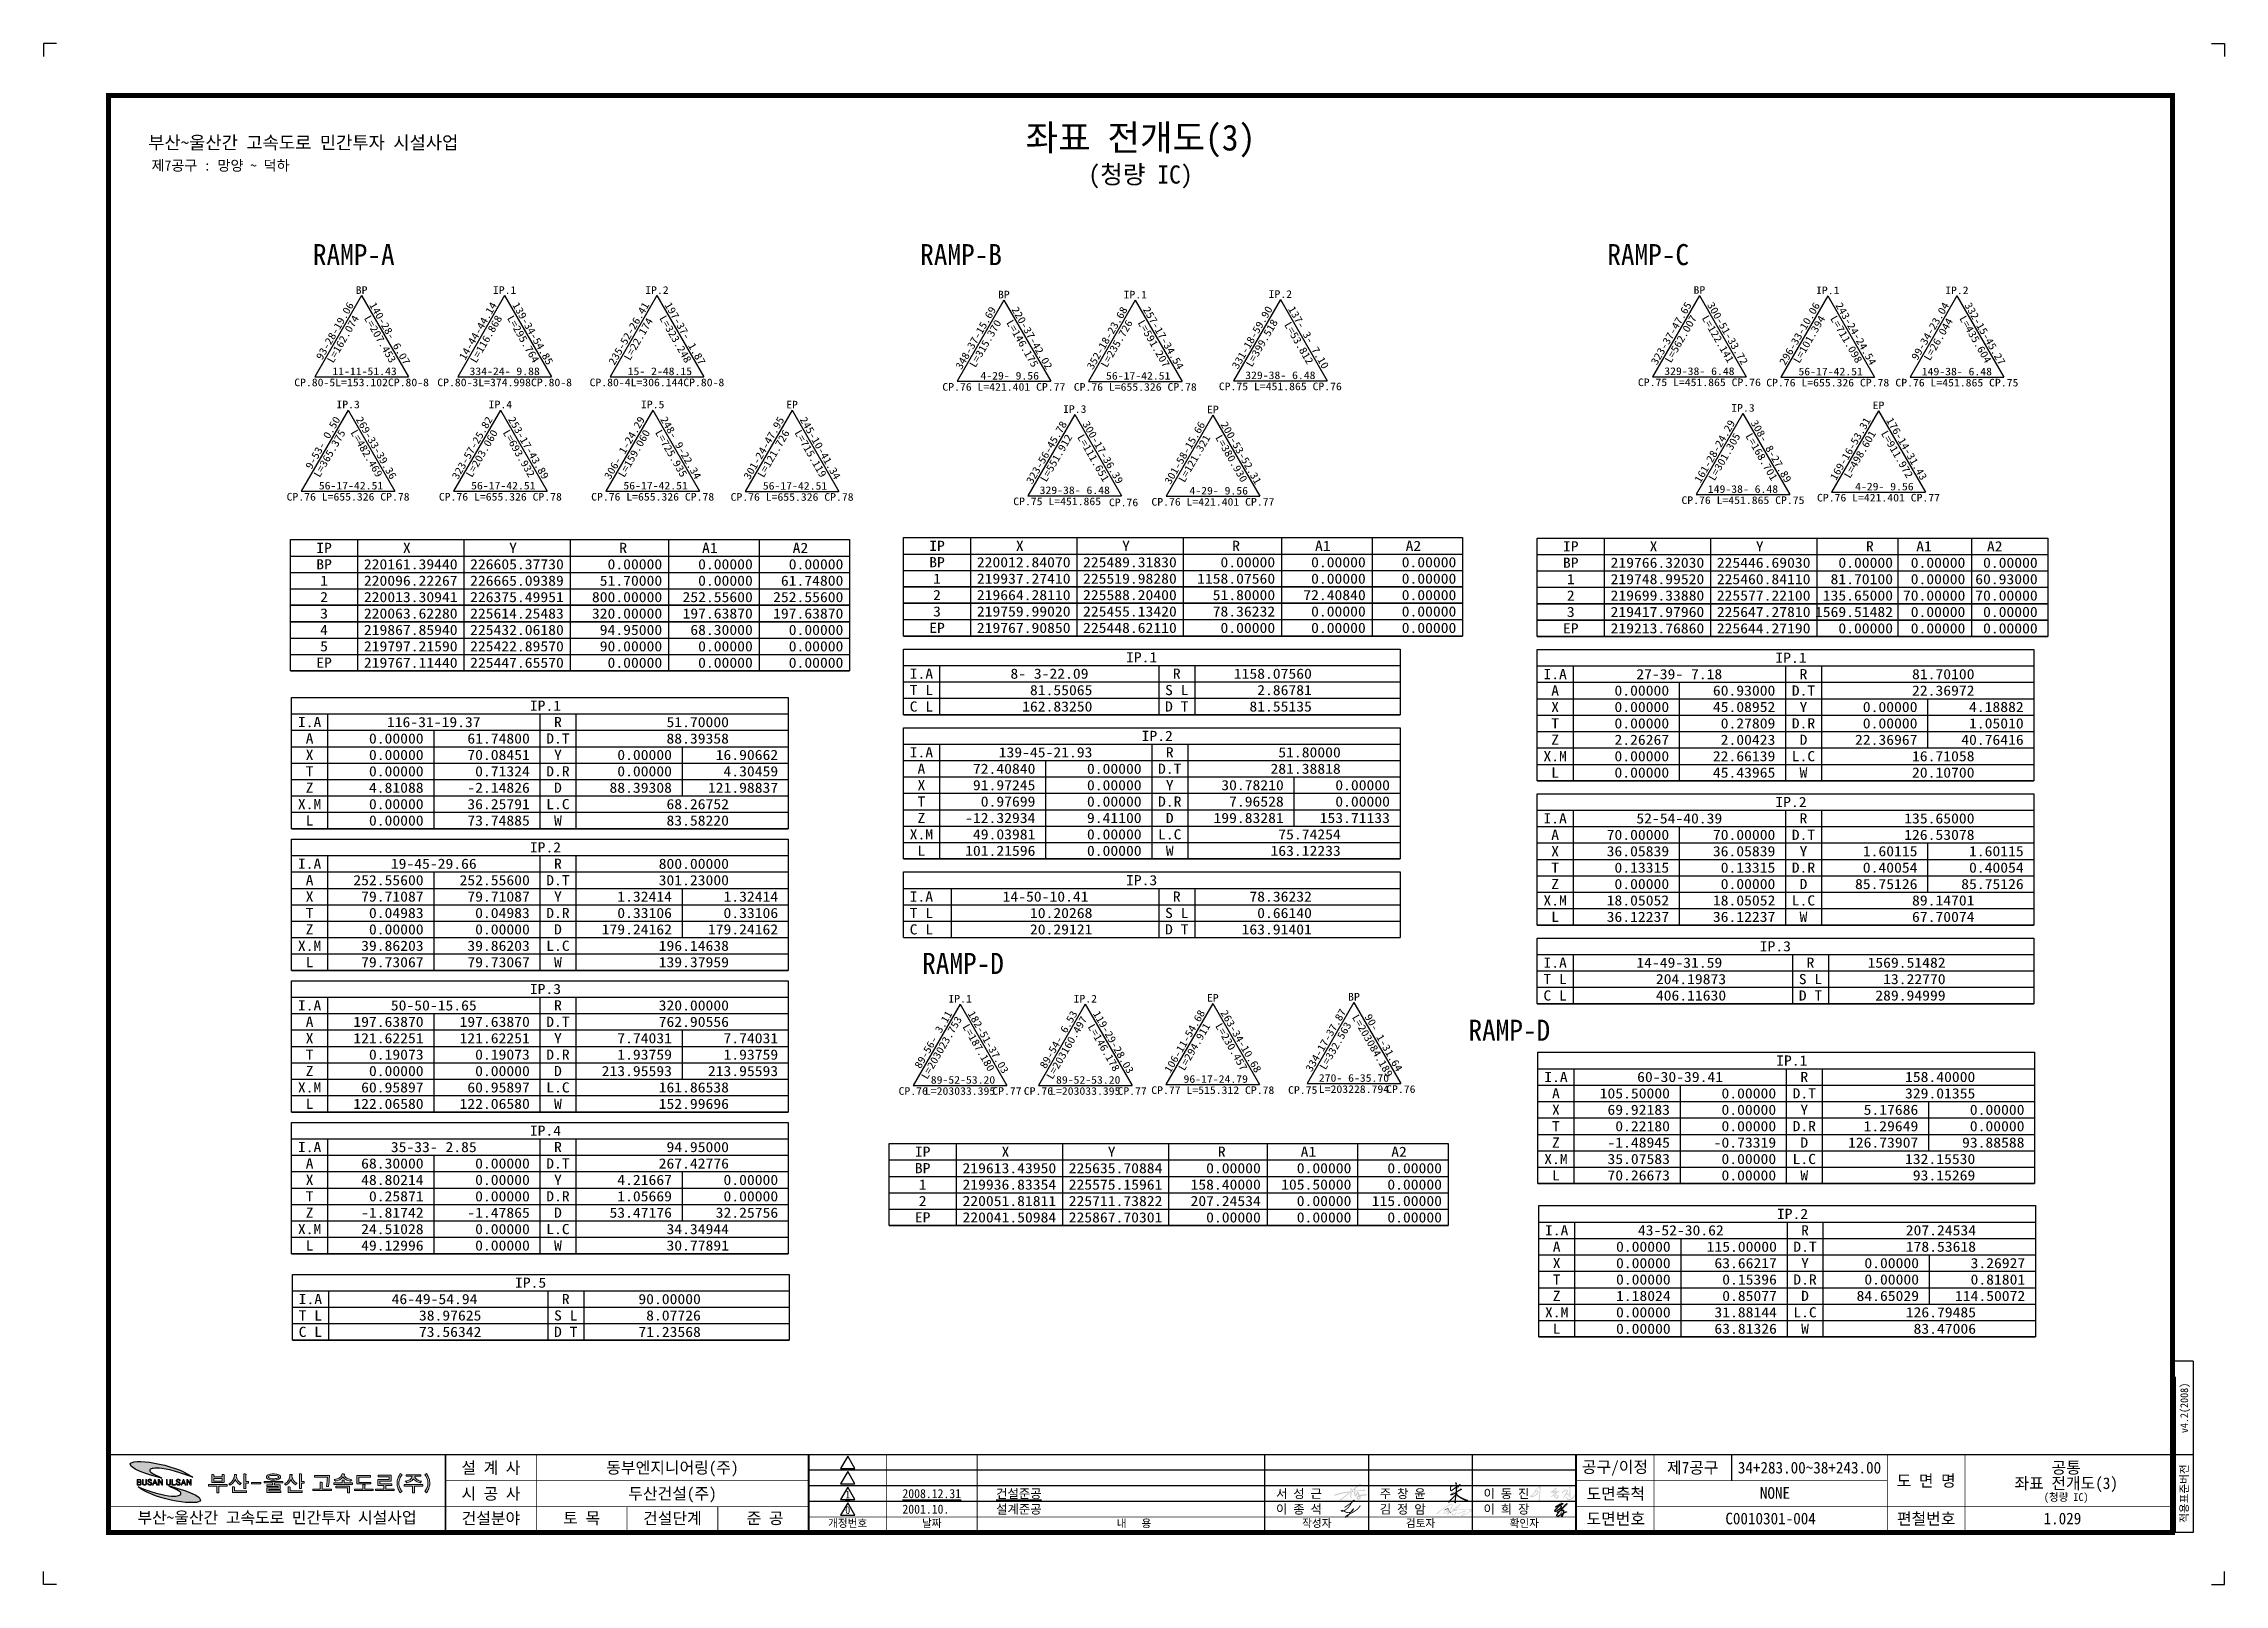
# Paper-space layout 'Layout1' of a CAD drawing. Extents: x 0 to 841, y 0 to 594.
# The model-space entities are those that its viewports show. They can reach past a viewport. Long polylines and large blocks are cut down to what shows.
import ezdxf
from ezdxf.enums import TextEntityAlignment as Align

# ---------------------------------------------------------------- set-up
doc = ezdxf.new("R2010")
doc.units = 0
doc.header["$LTSCALE"] = 127
doc.header["$MEASUREMENT"] = 0
doc.layers.get('0').update_dxf_attribs({"linetype": 'CONTINUOUS'})
for name, color, linetype in [('CA-ALGN-TEXT', 3, 'CONTINUOUS'), ('CA-LEAD', 1, 'CONTINUOUS'), ('CA-TABL-LIN1', 4, 'CONTINUOUS'), ('CA-TABL-LIN2', 1, 'CONTINUOUS'), ('CA-TABL-TEX1', 6, 'CONTINUOUS'), ('CA-TABL-TEX2', 3, 'CONTINUOUS'), ('CA-TEXT', 3, 'CONTINUOUS'), ('CX-BORD', 3, 'CONTINUOUS'), ('CX-BORD-LIN1', 4, 'CONTINUOUS'), ('CX-BORD-LIN2', 3, 'CONTINUOUS'), ('CX-BORD-TEX2', 7, 'CONTINUOUS'), ('CX-BORD-TEX3', 6, 'CONTINUOUS'), ('CX-COMM', 3, 'CONTINUOUS'), ('CX-MISC', 2, 'CONTINUOUS'), ('CX-PAPR', 2, 'CONTINUOUS'), ('CZ-TEX1', 6, 'CONTINUOUS')]:
    doc.layers.add(name, color=color, linetype=linetype)
doc.layers.get('CX-PAPR').freeze()
doc.styles.add('GHS', font='DotumChe.ttf')
doc.styles.add('TB_TEXT', font='DotumChe.ttf')
doc.styles.add('TB_WBTXT', font='DotumChe.ttf')
doc.styles.add('TB_WMTXT', font='DotumChe.ttf')

psp = doc.layouts.get("Layout1")

msp = doc.modelspace()

# ---------------------------------------------------------------- texts
at = {"layer": 'CA-ALGN-TEXT', "style": 'GHS', "width": 1.128305}
for s, p, p2 in [('BP', (231403.46, 220177.26), (231408.71, 220177.26)), ('IP.1', (231464.95, 220177.26), (231475.45, 220177.26)), ('IP.2', (231533.2, 220177.26), (231543.7, 220177.26)), ('IP.2', (231812.59, 220175.47), (231823.09, 220175.47)), ('BP', (232003.03, 220177.3), (232008.28, 220177.3)), ('IP.1', (232057.92, 220177.15), (232068.42, 220177.15)), ('IP.2', (232115.79, 220177.15), (232126.29, 220177.15)), ('BP', (231691.31, 220175.25), (231696.56, 220175.25)), ('IP.1', (231747.57, 220175.22), (231758.07, 220175.22)), ('CP.80-5', (231375.9, 220135.89), (231394.27, 220135.89)), ('CP.80-8', (231417.9, 220135.89), (231436.27, 220135.89)), ('CP.80-3', (231440.01, 220135.89), (231458.39, 220135.89)), ('CP.80-8', (231482.01, 220135.89), (231500.39, 220135.89)), ('CP.80-4', (231508.26, 220135.89), (231526.64, 220135.89)), ('CP.80-8', (231550.26, 220135.89), (231568.64, 220135.89)), ('CP.76', (231666.37, 220133.89), (231679.5, 220133.89)), ('CP.77', (231708.37, 220133.89), (231721.5, 220133.89)), ('CP.76', (231725.26, 220133.86), (231738.38, 220133.86)), ('CP.78', (231767.26, 220133.86), (231780.38, 220133.86)), ('CP.75', (231790.28, 220134.11), (231803.4, 220134.11)), ('CP.76', (231832.28, 220134.11), (231845.4, 220134.11)), ('CP.75', (231978.09, 220135.94), (231991.21, 220135.94)), ('CP.76', (232020.09, 220135.94), (232033.21, 220135.94)), ('CP.76', (232035.61, 220135.79), (232048.74, 220135.79)), ('CP.78', (232077.61, 220135.79), (232090.74, 220135.79)), ('CP.76', (232093.48, 220135.79), (232106.61, 220135.79)), ('CP.75', (232135.48, 220135.79), (232148.61, 220135.79)), ('IP.3', (231394.79, 220126.02), (231405.29, 220126.02)), ('IP.4', (231463.04, 220126.02), (231473.54, 220126.02)), ('IP.5', (231531.29, 220126.02), (231541.79, 220126.02)), ('EP', (231596.39, 220125.93), (231601.64, 220125.93)), ('IP.3', (231720.45, 220123.96), (231730.95, 220123.96)), ('EP', (231784.99, 220123.75), (231790.24, 220123.75)), ('IP.3', (232019.92, 220124.48), (232030.42, 220124.48)), ('EP', (232083.29, 220125.62), (232088.54, 220125.62)), ('CP.76', (231372.47, 220084.66), (231385.6, 220084.66)), ('CP.78', (231414.47, 220084.66), (231427.6, 220084.66)), ('CP.76', (231440.72, 220084.66), (231453.85, 220084.66)), ('CP.78', (231482.72, 220084.66), (231495.85, 220084.66)), ('CP.76', (231508.97, 220084.66), (231522.1, 220084.66)), ('CP.78', (231550.97, 220084.66), (231564.1, 220084.66)), ('CP.76', (231571.46, 220084.57), (231584.58, 220084.57)), ('CP.78', (231613.46, 220084.57), (231626.58, 220084.57)), ('CP.75', (231698.14, 220082.6), (231711.26, 220082.6)), ('CP.76', (231741.02, 220082.13), (231754.15, 220082.13)), ('CP.76', (231760.05, 220082.39), (231773.18, 220082.39)), ('CP.77', (231802.05, 220082.39), (231815.18, 220082.39)), ('CP.76', (231997.61, 220083.12), (232010.73, 220083.12)), ('CP.75', (232039.61, 220083.12), (232052.73, 220083.12)), ('CP.76', (232058.36, 220084.26), (232071.48, 220084.26)), ('CP.77', (232100.36, 220084.26), (232113.48, 220084.26)), ('IP.1', (231669.06, 219859.77), (231679.56, 219859.77)), ('IP.2', (231725.17, 219859.77), (231735.67, 219859.77)), ('EP', (231784.95, 219860.16), (231790.2, 219860.16)), ('BP', (231848.22, 219860.62), (231853.47, 219860.62)), ('CP.76', (231646.75, 219818.41), (231659.87, 219818.41)), ('CP.77', (231688.75, 219818.41), (231701.87, 219818.41)), ('CP.76', (231702.86, 219818.41), (231715.98, 219818.41)), ('CP.77', (231744.86, 219818.41), (231757.98, 219818.41)), ('CP.77', (231760.01, 219818.8), (231773.14, 219818.8)), ('CP.78', (231802.01, 219818.8), (231815.14, 219818.8)), ('CP.75', (231821.31, 219818.87), (231834.44, 219818.87)), ('CP.76', (231865.28, 219819.26), (231878.41, 219819.26))]:
    msp.add_text(s, height=3.413, dxfattribs=at).set_placement(p, p2, align=Align.FIT)
at = {"layer": 'CA-TABL-TEX1', "style": 'GHS', "width": 1.128305}
for s, p, p2 in [('IP', (231385.76, 220061.2), (231392.76, 220061.2)), ('X', (231424.61, 220061.2), (231428.11, 220061.2)), ('Y', (231472.21, 220061.2), (231475.71, 220061.2)), ('R', (231521.56, 220061.2), (231525.06, 220061.2)), ('A1', (231558.66, 220061.2), (231565.66, 220061.2)), ('A2', (231599.26, 220061.2), (231606.26, 220061.2)), ('IP', (231660.47, 220062.11), (231667.47, 220062.11)), ('X', (231699.32, 220062.11), (231702.82, 220062.11)), ('Y', (231746.92, 220062.11), (231750.42, 220062.11)), ('R', (231796.27, 220062.11), (231799.77, 220062.11)), ('A1', (231833.37, 220062.11), (231840.37, 220062.11)), ('A2', (231873.97, 220062.11), (231880.97, 220062.11)), ('IP', (231944.49, 220061.9), (231951.49, 220061.9)), ('X', (231983.34, 220061.9), (231986.84, 220061.9)), ('Y', (232030.94, 220061.9), (232034.44, 220061.9)), ('R', (232080.29, 220061.9), (232083.79, 220061.9)), ('A1', (232102.81, 220061.9), (232109.81, 220061.9)), ('A2', (232134.52, 220061.9), (232141.52, 220061.9)), ('IP.1', (231748.67, 220012.18), (231762.67, 220012.18)), ('IP.1', (232039.69, 220011.97), (232053.69, 220011.97)), ('IP.1', (231481.48, 219990.49), (231495.48, 219990.49)), ('IP.2', (231755.67, 219976.94), (231769.67, 219976.94)), ('IP.2', (232039.69, 219947.34), (232053.69, 219947.34)), ('IP.2', (231481.48, 219927.02), (231495.48, 219927.02)), ('IP.3', (231748.67, 219912.31), (231762.67, 219912.31)), ('IP.3', (232032.69, 219882.7), (232046.69, 219882.7)), ('IP.3', (231481.48, 219863.56), (231495.48, 219863.56)), ('IP.1', (232040.05, 219831.5), (232054.05, 219831.5)), ('IP.4', (231481.48, 219800.09), (231495.48, 219800.09)), ('IP', (231654.04, 219790.63), (231661.04, 219790.63)), ('X', (231692.89, 219790.63), (231696.39, 219790.63)), ('Y', (231740.49, 219790.63), (231743.99, 219790.63)), ('R', (231789.84, 219790.63), (231793.34, 219790.63)), ('A1', (231826.94, 219790.63), (231833.94, 219790.63)), ('A2', (231867.54, 219790.63), (231874.54, 219790.63)), ('IP.2', (232040.38, 219762.8), (232054.38, 219762.8)), ('IP.5', (231474.83, 219731.99), (231488.83, 219731.99))]:
    msp.add_text(s, height=4.55, dxfattribs=at).set_placement(p, p2, align=Align.FIT)
at = {"layer": 'CA-TABL-TEX2', "style": 'GHS', "width": 1.128305}
for s, p, p2 in [('BP', (231385.76, 220053.85), (231392.76, 220053.85)), ('220161.39440', (231407.11, 220053.85), (231449.11, 220053.85)), ('226605.37730', (231454.71, 220053.85), (231496.71, 220053.85)), ('    0.00000', (231502.31, 220053.85), (231540.81, 220053.85)), ('   0.00000', (231546.41, 220053.85), (231581.41, 220053.85)), ('   0.00000', (231587.01, 220053.85), (231622.01, 220053.85)), ('BP', (231660.47, 220054.76), (231667.47, 220054.76)), ('1', (231662.22, 220047.41), (231665.72, 220047.41)), ('220012.84070', (231681.82, 220054.76), (231723.82, 220054.76)), ('219937.27410', (231681.82, 220047.41), (231723.82, 220047.41)), ('225489.31830', (231729.42, 220054.76), (231771.42, 220054.76)), ('225519.98280', (231729.42, 220047.41), (231771.42, 220047.41)), (' 1158.07560', (231777.02, 220047.41), (231815.52, 220047.41)), ('    0.00000', (231777.02, 220054.76), (231815.52, 220054.76)), ('   0.00000', (231821.12, 220054.76), (231856.12, 220054.76)), ('   0.00000', (231821.12, 220047.41), (231856.12, 220047.41)), ('   0.00000', (231861.72, 220054.76), (231896.72, 220054.76)), ('   0.00000', (231861.72, 220047.41), (231896.72, 220047.41)), ('BP', (231944.49, 220054.55), (231951.49, 220054.55)), ('219766.32030', (231965.84, 220054.55), (232007.84, 220054.55)), ('219748.99520', (231965.84, 220047.2), (232007.84, 220047.2)), ('225446.69030', (232013.44, 220054.55), (232055.44, 220054.55)), ('225460.84110', (232013.44, 220047.2), (232055.44, 220047.2)), ('    0.00000', (232053.93, 220054.55), (232092.43, 220054.55)), ('   0.00000', (232089.85, 220054.55), (232124.85, 220054.55)), ('   0.00000', (232122.27, 220054.55), (232157.27, 220054.55)), ('2', (231387.51, 220039.15), (231391.01, 220039.15)), ('1', (231387.51, 220046.5), (231391.01, 220046.5)), ('220096.22267', (231407.11, 220046.5), (231449.11, 220046.5)), ('220013.30941', (231407.11, 220039.15), (231449.11, 220039.15)), ('226665.09389', (231454.71, 220046.5), (231496.71, 220046.5)), ('226375.49951', (231454.71, 220039.15), (231496.71, 220039.15)), ('  800.00000', (231502.31, 220039.15), (231540.81, 220039.15)), ('   51.70000', (231502.31, 220046.5), (231540.81, 220046.5)), (' 252.55600', (231546.41, 220039.15), (231581.41, 220039.15)), ('   0.00000', (231546.41, 220046.5), (231581.41, 220046.5)), (' 252.55600', (231587.01, 220039.15), (231622.01, 220039.15)), ('  61.74800', (231587.01, 220046.5), (231622.01, 220046.5)), ('2', (231662.22, 220040.06), (231665.72, 220040.06)), ('219664.28110', (231681.82, 220040.06), (231723.82, 220040.06)), ('225588.20400', (231729.42, 220040.06), (231771.42, 220040.06)), ('   51.80000', (231777.02, 220040.06), (231815.52, 220040.06)), ('  72.40840', (231821.12, 220040.06), (231856.12, 220040.06)), ('   0.00000', (231861.72, 220040.06), (231896.72, 220040.06)), ('2', (231946.24, 220039.85), (231949.74, 220039.85)), ('1', (231946.24, 220047.2), (231949.74, 220047.2)), ('219699.33880', (231965.84, 220039.85), (232007.84, 220039.85)), ('225577.22100', (232013.44, 220039.85), (232055.44, 220039.85)), ('  135.65000', (232053.93, 220039.85), (232092.43, 220039.85)), ('   81.70100', (232053.93, 220047.2), (232092.43, 220047.2)), ('  70.00000', (232089.85, 220039.85), (232124.85, 220039.85)), ('   0.00000', (232089.85, 220047.2), (232124.85, 220047.2)), ('  60.93000', (232122.27, 220047.2), (232157.27, 220047.2)), ('  70.00000', (232122.27, 220039.85), (232157.27, 220039.85)), ('3', (231387.51, 220031.8), (231391.01, 220031.8)), ('220063.62280', (231407.11, 220031.8), (231449.11, 220031.8)), ('225614.25483', (231454.71, 220031.8), (231496.71, 220031.8)), ('  320.00000', (231502.31, 220031.8), (231540.81, 220031.8)), (' 197.63870', (231546.41, 220031.8), (231581.41, 220031.8)), (' 197.63870', (231587.01, 220031.8), (231622.01, 220031.8)), ('3', (231662.22, 220032.71), (231665.72, 220032.71)), ('219759.99020', (231681.82, 220032.71), (231723.82, 220032.71)), ('225455.13420', (231729.42, 220032.71), (231771.42, 220032.71)), ('   78.36232', (231777.02, 220032.71), (231815.52, 220032.71)), ('   0.00000', (231821.12, 220032.71), (231856.12, 220032.71)), ('   0.00000', (231861.72, 220032.71), (231896.72, 220032.71)), ('3', (231946.24, 220032.5), (231949.74, 220032.5)), ('219417.97960', (231965.84, 220032.5), (232007.84, 220032.5)), ('225647.27810', (232013.44, 220032.5), (232055.44, 220032.5)), (' 1569.51482', (232053.93, 220032.5), (232092.43, 220032.5)), ('   0.00000', (232089.85, 220032.5), (232124.85, 220032.5)), ('   0.00000', (232122.27, 220032.5), (232157.27, 220032.5)), ('4', (231387.51, 220024.45), (231391.01, 220024.45)), ('219867.85940', (231407.11, 220024.45), (231449.11, 220024.45)), ('225432.06180', (231454.71, 220024.45), (231496.71, 220024.45)), ('   94.95000', (231502.31, 220024.45), (231540.81, 220024.45)), ('  68.30000', (231546.41, 220024.45), (231581.41, 220024.45)), ('   0.00000', (231587.01, 220024.45), (231622.01, 220024.45)), ('EP', (231660.47, 220025.36), (231667.47, 220025.36)), ('219767.90850', (231681.82, 220025.36), (231723.82, 220025.36)), ('225448.62110', (231729.42, 220025.36), (231771.42, 220025.36)), ('    0.00000', (231777.02, 220025.36), (231815.52, 220025.36)), ('   0.00000', (231821.12, 220025.36), (231856.12, 220025.36)), ('   0.00000', (231861.72, 220025.36), (231896.72, 220025.36)), ('EP', (231944.49, 220025.15), (231951.49, 220025.15)), ('219213.76860', (231965.84, 220025.15), (232007.84, 220025.15)), ('225644.27190', (232013.44, 220025.15), (232055.44, 220025.15)), ('    0.00000', (232053.93, 220025.15), (232092.43, 220025.15)), ('   0.00000', (232089.85, 220025.15), (232124.85, 220025.15)), ('   0.00000', (232122.27, 220025.15), (232157.27, 220025.15)), ('EP', (231385.76, 220009.75), (231392.76, 220009.75)), ('5', (231387.51, 220017.1), (231391.01, 220017.1)), ('219797.21590', (231407.11, 220017.1), (231449.11, 220017.1)), ('219767.11440', (231407.11, 220009.75), (231449.11, 220009.75)), ('225422.89570', (231454.71, 220017.1), (231496.71, 220017.1)), ('225447.65570', (231454.71, 220009.75), (231496.71, 220009.75)), ('   90.00000', (231502.31, 220017.1), (231540.81, 220017.1)), ('    0.00000', (231502.31, 220009.75), (231540.81, 220009.75)), ('   0.00000', (231546.41, 220017.1), (231581.41, 220017.1)), ('   0.00000', (231546.41, 220009.75), (231581.41, 220009.75)), ('   0.00000', (231587.01, 220017.1), (231622.01, 220017.1)), ('   0.00000', (231587.01, 220009.75), (231622.01, 220009.75)), ('I.A', (231651.72, 220004.83), (231662.22, 220004.83)), (' 8- 3-22.09', (231693.37, 220004.83), (231731.87, 220004.83)), (' 8- 3-22.09', (231693.37, 220004.83), (231731.87, 220004.83)), ('R', (231769.67, 220004.83), (231773.17, 220004.83)), ('  1158.07560', (231789.97, 220004.83), (231831.97, 220004.83)), ('I.A', (231935.74, 220004.62), (231946.24, 220004.62)), ('27-39- 7.18', (231977.39, 220004.62), (232015.89, 220004.62)), ('27-39- 7.18', (231977.39, 220004.62), (232015.89, 220004.62)), ('R', (232050.54, 220004.62), (232054.04, 220004.62)), ('    81.70100', (232086.94, 220004.62), (232128.94, 220004.62)), ('T L', (231651.72, 219997.48), (231662.22, 219997.48)), ('C L', (231651.72, 219990.13), (231662.22, 219990.13)), ('   162.83250', (231691.62, 219990.13), (231733.62, 219990.13)), ('    81.55065', (231691.62, 219997.48), (231733.62, 219997.48)), ('S L', (231766.17, 219997.48), (231776.67, 219997.48)), ('D T', (231766.17, 219990.13), (231776.67, 219990.13)), ('    81.55135', (231789.97, 219990.13), (231831.97, 219990.13)), ('     2.86781', (231789.97, 219997.48), (231831.97, 219997.48)), ('A', (231939.24, 219997.27), (231942.74, 219997.27)), ('X', (231939.24, 219989.92), (231942.74, 219989.92)), ('     0.00000', (231950.09, 219997.27), (231992.09, 219997.27)), ('     0.00000', (231950.09, 219989.92), (231992.09, 219989.92)), ('    45.08952', (231997.69, 219989.92), (232039.69, 219989.92)), ('    60.93000', (231997.69, 219997.27), (232039.69, 219997.27)), ('D.T', (232047.04, 219997.27), (232057.54, 219997.27)), ('Y', (232050.54, 219989.92), (232054.04, 219989.92)), ('     0.00000', (232061.39, 219989.92), (232103.39, 219989.92)), ('    22.36972', (232086.94, 219997.27), (232128.94, 219997.27)), ('     4.18882', (232108.99, 219989.92), (232150.99, 219989.92)), ('I.A', (231377.53, 219983.14), (231388.03, 219983.14)), ('116-31-19.37', (231417.43, 219983.14), (231459.43, 219983.14)), ('116-31-19.37', (231417.43, 219983.14), (231459.43, 219983.14)), ('R', (231492.33, 219983.14), (231495.83, 219983.14)), ('    51.70000', (231528.73, 219983.14), (231570.73, 219983.14)), ('T', (231939.24, 219982.57), (231942.74, 219982.57)), ('     0.00000', (231950.09, 219982.57), (231992.09, 219982.57)), ('     0.27809', (231997.69, 219982.57), (232039.69, 219982.57)), ('D.R', (232047.04, 219982.57), (232057.54, 219982.57)), ('     0.00000', (232061.39, 219982.57), (232103.39, 219982.57)), ('     1.05010', (232108.99, 219982.57), (232150.99, 219982.57)), ('A', (231381.03, 219975.79), (231384.53, 219975.79)), ('     0.00000', (231391.88, 219975.79), (231433.88, 219975.79)), ('    61.74800', (231439.48, 219975.79), (231481.48, 219975.79)), ('D.T', (231488.83, 219975.79), (231499.33, 219975.79)), ('    88.39358', (231528.73, 219975.79), (231570.73, 219975.79)), ('I.A', (231651.72, 219969.59), (231662.22, 219969.59)), ('139-45-21.93', (231691.62, 219969.59), (231733.62, 219969.59)), ('139-45-21.93', (231691.62, 219969.59), (231733.62, 219969.59)), ('R', (231766.52, 219969.59), (231770.02, 219969.59)), ('    51.80000', (231802.92, 219969.59), (231844.92, 219969.59)), ('Z', (231939.24, 219975.22), (231942.74, 219975.22)), ('     2.26267', (231950.09, 219975.22), (231992.09, 219975.22)), ('     2.00423', (231997.69, 219975.22), (232039.69, 219975.22)), ('D', (232050.54, 219975.22), (232054.04, 219975.22)), ('    22.36967', (232061.39, 219975.22), (232103.39, 219975.22)), ('    40.76416', (232108.99, 219975.22), (232150.99, 219975.22)), ('T', (231381.03, 219961.09), (231384.53, 219961.09)), ('X', (231381.03, 219968.44), (231384.53, 219968.44)), ('     0.00000', (231391.88, 219968.44), (231433.88, 219968.44)), ('     0.00000', (231391.88, 219961.09), (231433.88, 219961.09)), ('    70.08451', (231439.48, 219968.44), (231481.48, 219968.44)), ('     0.71324', (231439.48, 219961.09), (231481.48, 219961.09)), ('D.R', (231488.83, 219961.09), (231499.33, 219961.09)), ('Y', (231492.33, 219968.44), (231495.83, 219968.44)), ('     0.00000', (231503.18, 219968.44), (231545.18, 219968.44)), ('     0.00000', (231503.18, 219961.09), (231545.18, 219961.09)), ('    16.90662', (231550.78, 219968.44), (231592.78, 219968.44)), ('     4.30459', (231550.78, 219961.09), (231592.78, 219961.09)), ('A', (231655.22, 219962.24), (231658.72, 219962.24)), ('    72.40840', (231666.07, 219962.24), (231708.07, 219962.24)), ('     0.00000', (231713.67, 219962.24), (231755.67, 219962.24)), ('D.T', (231763.02, 219962.24), (231773.52, 219962.24)), ('   281.38818', (231802.92, 219962.24), (231844.92, 219962.24)), ('X.M', (231935.74, 219967.87), (231946.24, 219967.87)), ('L', (231939.24, 219960.52), (231942.74, 219960.52)), ('     0.00000', (231950.09, 219967.87), (231992.09, 219967.87)), ('     0.00000', (231950.09, 219960.52), (231992.09, 219960.52)), ('    45.43965', (231997.69, 219960.52), (232039.69, 219960.52)), ('    22.66139', (231997.69, 219967.87), (232039.69, 219967.87)), ('L.C', (232047.04, 219967.87), (232057.54, 219967.87)), ('W', (232050.54, 219960.52), (232054.04, 219960.52)), ('    20.10700', (232086.94, 219960.52), (232128.94, 219960.52)), ('    16.71058', (232086.94, 219967.87), (232128.94, 219967.87)), ('Z', (231381.03, 219953.74), (231384.53, 219953.74)), ('     4.81088', (231391.88, 219953.74), (231433.88, 219953.74)), ('    -2.14826', (231439.48, 219953.74), (231481.48, 219953.74)), ('D', (231492.33, 219953.74), (231495.83, 219953.74)), ('    88.39308', (231503.18, 219953.74), (231545.18, 219953.74)), ('   121.98837', (231550.78, 219953.74), (231592.78, 219953.74)), ('X', (231655.22, 219954.89), (231658.72, 219954.89)), ('    91.97245', (231666.07, 219954.89), (231708.07, 219954.89)), ('     0.00000', (231713.67, 219954.89), (231755.67, 219954.89)), ('Y', (231766.52, 219954.89), (231770.02, 219954.89)), ('    30.78210', (231777.37, 219954.89), (231819.37, 219954.89)), ('     0.00000', (231824.97, 219954.89), (231866.97, 219954.89)), ('X.M', (231377.53, 219946.39), (231388.03, 219946.39)), ('     0.00000', (231391.88, 219946.39), (231433.88, 219946.39)), ('    36.25791', (231439.48, 219946.39), (231481.48, 219946.39)), ('L.C', (231488.83, 219946.39), (231499.33, 219946.39)), ('    68.26752', (231528.73, 219946.39), (231570.73, 219946.39)), ('T', (231655.22, 219947.54), (231658.72, 219947.54)), ('Z', (231655.22, 219940.19), (231658.72, 219940.19)), ('   -12.32934', (231666.07, 219940.19), (231708.07, 219940.19)), ('     0.97699', (231666.07, 219947.54), (231708.07, 219947.54)), ('     9.41100', (231713.67, 219940.19), (231755.67, 219940.19)), ('     0.00000', (231713.67, 219947.54), (231755.67, 219947.54)), ('D.R', (231763.02, 219947.54), (231773.52, 219947.54)), ('D', (231766.52, 219940.19), (231770.02, 219940.19)), ('   199.83281', (231777.37, 219940.19), (231819.37, 219940.19)), ('     7.96528', (231777.37, 219947.54), (231819.37, 219947.54)), ('   153.71133', (231824.97, 219940.19), (231866.97, 219940.19)), ('     0.00000', (231824.97, 219947.54), (231866.97, 219947.54)), ('I.A', (231935.74, 219939.99), (231946.24, 219939.99)), ('52-54-40.39', (231977.39, 219939.99), (232015.89, 219939.99)), ('52-54-40.39', (231977.39, 219939.99), (232015.89, 219939.99)), ('R', (232050.54, 219939.99), (232054.04, 219939.99)), ('   135.65000', (232086.94, 219939.99), (232128.94, 219939.99)), ('L', (231381.03, 219939.04), (231384.53, 219939.04)), ('     0.00000', (231391.88, 219939.04), (231433.88, 219939.04)), ('    73.74885', (231439.48, 219939.04), (231481.48, 219939.04)), ('W', (231492.33, 219939.04), (231495.83, 219939.04)), ('    83.58220', (231528.73, 219939.04), (231570.73, 219939.04)), ('X.M', (231651.72, 219932.84), (231662.22, 219932.84)), ('    49.03981', (231666.07, 219932.84), (231708.07, 219932.84)), ('     0.00000', (231713.67, 219932.84), (231755.67, 219932.84)), ('L.C', (231763.02, 219932.84), (231773.52, 219932.84)), ('    75.74254', (231802.92, 219932.84), (231844.92, 219932.84)), ('A', (231939.24, 219932.64), (231942.74, 219932.64)), ('    70.00000', (231950.09, 219932.64), (231992.09, 219932.64)), ('    70.00000', (231997.69, 219932.64), (232039.69, 219932.64)), ('D.T', (232047.04, 219932.64), (232057.54, 219932.64)), ('   126.53078', (232086.94, 219932.64), (232128.94, 219932.64)), ('L', (231655.22, 219925.49), (231658.72, 219925.49)), ('   101.21596', (231666.07, 219925.49), (231708.07, 219925.49)), ('     0.00000', (231713.67, 219925.49), (231755.67, 219925.49)), ('W', (231766.52, 219925.49), (231770.02, 219925.49)), ('   163.12233', (231802.92, 219925.49), (231844.92, 219925.49)), ('X', (231939.24, 219925.29), (231942.74, 219925.29)), ('    36.05839', (231950.09, 219925.29), (231992.09, 219925.29)), ('    36.05839', (231997.69, 219925.29), (232039.69, 219925.29)), ('Y', (232050.54, 219925.29), (232054.04, 219925.29)), ('     1.60115', (232061.39, 219925.29), (232103.39, 219925.29)), ('     1.60115', (232108.99, 219925.29), (232150.99, 219925.29)), ('I.A', (231377.53, 219919.67), (231388.03, 219919.67)), ('A', (231381.03, 219912.32), (231384.53, 219912.32)), ('   252.55600', (231391.88, 219912.32), (231433.88, 219912.32)), ('19-45-29.66', (231419.18, 219919.67), (231457.68, 219919.67)), ('19-45-29.66', (231419.18, 219919.67), (231457.68, 219919.67)), ('   252.55600', (231439.48, 219912.32), (231481.48, 219912.32)), ('D.T', (231488.83, 219912.32), (231499.33, 219912.32)), ('R', (231492.33, 219919.67), (231495.83, 219919.67)), ('   301.23000', (231528.73, 219912.32), (231570.73, 219912.32)), ('   800.00000', (231528.73, 219919.67), (231570.73, 219919.67)), ('T', (231939.24, 219917.94), (231942.74, 219917.94)), ('Z', (231939.24, 219910.59), (231942.74, 219910.59)), ('     0.13315', (231950.09, 219917.94), (231992.09, 219917.94)), ('     0.00000', (231950.09, 219910.59), (231992.09, 219910.59)), ('     0.13315', (231997.69, 219917.94), (232039.69, 219917.94)), ('     0.00000', (231997.69, 219910.59), (232039.69, 219910.59)), ('D.R', (232047.04, 219917.94), (232057.54, 219917.94)), ('D', (232050.54, 219910.59), (232054.04, 219910.59)), ('    85.75126', (232061.39, 219910.59), (232103.39, 219910.59)), ('     0.40054', (232061.39, 219917.94), (232103.39, 219917.94)), ('    85.75126', (232108.99, 219910.59), (232150.99, 219910.59)), ('     0.40054', (232108.99, 219917.94), (232150.99, 219917.94)), ('X', (231381.03, 219904.97), (231384.53, 219904.97)), ('    79.71087', (231391.88, 219904.97), (231433.88, 219904.97)), ('    79.71087', (231439.48, 219904.97), (231481.48, 219904.97)), ('Y', (231492.33, 219904.97), (231495.83, 219904.97)), ('     1.32414', (231503.18, 219904.97), (231545.18, 219904.97)), ('     1.32414', (231550.78, 219904.97), (231592.78, 219904.97)), ('I.A', (231651.72, 219904.96), (231662.22, 219904.96)), ('14-50-10.41', (231693.37, 219904.96), (231731.87, 219904.96)), ('14-50-10.41', (231693.37, 219904.96), (231731.87, 219904.96)), ('R', (231769.67, 219904.96), (231773.17, 219904.96)), ('    78.36232', (231789.97, 219904.96), (231831.97, 219904.96)), ('X.M', (231935.74, 219903.24), (231946.24, 219903.24)), ('    18.05052', (231950.09, 219903.24), (231992.09, 219903.24)), ('    18.05052', (231997.69, 219903.24), (232039.69, 219903.24)), ('L.C', (232047.04, 219903.24), (232057.54, 219903.24)), ('    89.14701', (232086.94, 219903.24), (232128.94, 219903.24)), ('T', (231381.03, 219897.62), (231384.53, 219897.62)), ('     0.04983', (231391.88, 219897.62), (231433.88, 219897.62)), ('     0.04983', (231439.48, 219897.62), (231481.48, 219897.62)), ('D.R', (231488.83, 219897.62), (231499.33, 219897.62)), ('     0.33106', (231503.18, 219897.62), (231545.18, 219897.62)), ('     0.33106', (231550.78, 219897.62), (231592.78, 219897.62)), ('T L', (231651.72, 219897.61), (231662.22, 219897.61)), ('    10.20268', (231691.62, 219897.61), (231733.62, 219897.61)), ('S L', (231766.17, 219897.61), (231776.67, 219897.61)), ('     0.66140', (231789.97, 219897.61), (231831.97, 219897.61)), ('L', (231939.24, 219895.89), (231942.74, 219895.89)), ('    36.12237', (231950.09, 219895.89), (231992.09, 219895.89)), ('    36.12237', (231997.69, 219895.89), (232039.69, 219895.89)), ('W', (232050.54, 219895.89), (232054.04, 219895.89)), ('    67.70074', (232086.94, 219895.89), (232128.94, 219895.89)), ('X.M', (231377.53, 219882.92), (231388.03, 219882.92)), ('Z', (231381.03, 219890.27), (231384.53, 219890.27)), ('    39.86203', (231391.88, 219882.92), (231433.88, 219882.92)), ('     0.00000', (231391.88, 219890.27), (231433.88, 219890.27)), ('    39.86203', (231439.48, 219882.92), (231481.48, 219882.92)), ('     0.00000', (231439.48, 219890.27), (231481.48, 219890.27)), ('L.C', (231488.83, 219882.92), (231499.33, 219882.92)), ('D', (231492.33, 219890.27), (231495.83, 219890.27)), ('   179.24162', (231503.18, 219890.27), (231545.18, 219890.27)), ('   196.14638', (231528.73, 219882.92), (231570.73, 219882.92)), ('   179.24162', (231550.78, 219890.27), (231592.78, 219890.27)), ('C L', (231651.72, 219890.26), (231662.22, 219890.26)), ('    20.29121', (231691.62, 219890.26), (231733.62, 219890.26)), ('D T', (231766.17, 219890.26), (231776.67, 219890.26)), ('   163.91401', (231789.97, 219890.26), (231831.97, 219890.26)), ('L', (231381.03, 219875.57), (231384.53, 219875.57)), ('    79.73067', (231391.88, 219875.57), (231433.88, 219875.57)), ('    79.73067', (231439.48, 219875.57), (231481.48, 219875.57)), ('W', (231492.33, 219875.57), (231495.83, 219875.57)), ('   139.37959', (231528.73, 219875.57), (231570.73, 219875.57)), ('I.A', (231935.74, 219875.35), (231946.24, 219875.35)), ('14-49-31.59', (231977.39, 219875.35), (232015.89, 219875.35)), ('14-49-31.59', (231977.39, 219875.35), (232015.89, 219875.35)), ('R', (232053.69, 219875.35), (232057.19, 219875.35)), ('  1569.51482', (232073.99, 219875.35), (232115.99, 219875.35)), ('T L', (231935.74, 219868), (231946.24, 219868)), ('   204.19873', (231975.64, 219868), (232017.64, 219868)), ('S L', (232050.19, 219868), (232060.69, 219868)), ('    13.22770', (232073.99, 219868), (232115.99, 219868)), ('I.A', (231377.53, 219856.21), (231388.03, 219856.21)), ('50-50-15.65', (231419.18, 219856.21), (231457.68, 219856.21)), ('50-50-15.65', (231419.18, 219856.21), (231457.68, 219856.21)), ('R', (231492.33, 219856.21), (231495.83, 219856.21)), ('   320.00000', (231528.73, 219856.21), (231570.73, 219856.21)), ('C L', (231935.74, 219860.65), (231946.24, 219860.65)), ('   406.11630', (231975.64, 219860.65), (232017.64, 219860.65)), ('D T', (232050.19, 219860.65), (232060.69, 219860.65)), ('   289.94999', (232073.99, 219860.65), (232115.99, 219860.65)), ('A', (231381.03, 219848.86), (231384.53, 219848.86)), ('   197.63870', (231391.88, 219848.86), (231433.88, 219848.86)), ('   197.63870', (231439.48, 219848.86), (231481.48, 219848.86)), ('D.T', (231488.83, 219848.86), (231499.33, 219848.86)), ('   762.90556', (231528.73, 219848.86), (231570.73, 219848.86)), ('T', (231381.03, 219834.16), (231384.53, 219834.16)), ('X', (231381.03, 219841.51), (231384.53, 219841.51)), ('   121.62251', (231391.88, 219841.51), (231433.88, 219841.51)), ('     0.19073', (231391.88, 219834.16), (231433.88, 219834.16)), ('   121.62251', (231439.48, 219841.51), (231481.48, 219841.51)), ('     0.19073', (231439.48, 219834.16), (231481.48, 219834.16)), ('D.R', (231488.83, 219834.16), (231499.33, 219834.16)), ('Y', (231492.33, 219841.51), (231495.83, 219841.51)), ('     7.74031', (231503.18, 219841.51), (231545.18, 219841.51)), ('     1.93759', (231503.18, 219834.16), (231545.18, 219834.16)), ('     7.74031', (231550.78, 219841.51), (231592.78, 219841.51)), ('     1.93759', (231550.78, 219834.16), (231592.78, 219834.16)), ('Z', (231381.03, 219826.81), (231384.53, 219826.81)), ('     0.00000', (231391.88, 219826.81), (231433.88, 219826.81)), ('     0.00000', (231439.48, 219826.81), (231481.48, 219826.81)), ('D', (231492.33, 219826.81), (231495.83, 219826.81)), ('   213.95593', (231503.18, 219826.81), (231545.18, 219826.81)), ('   213.95593', (231550.78, 219826.81), (231592.78, 219826.81)), ('I.A', (231936.1, 219824.15), (231946.6, 219824.15)), ('60-30-39.41', (231977.75, 219824.15), (232016.25, 219824.15)), ('60-30-39.41', (231977.75, 219824.15), (232016.25, 219824.15)), ('R', (232050.9, 219824.15), (232054.4, 219824.15)), ('   158.40000', (232087.3, 219824.15), (232129.3, 219824.15)), ('X.M', (231377.53, 219819.46), (231388.03, 219819.46)), ('    60.95897', (231391.88, 219819.46), (231433.88, 219819.46)), ('    60.95897', (231439.48, 219819.46), (231481.48, 219819.46)), ('L.C', (231488.83, 219819.46), (231499.33, 219819.46)), ('   161.86538', (231528.73, 219819.46), (231570.73, 219819.46)), ('A', (231939.6, 219816.8), (231943.1, 219816.8)), ('   105.50000', (231950.45, 219816.8), (231992.45, 219816.8)), ('     0.00000', (231998.05, 219816.8), (232040.05, 219816.8)), ('D.T', (232047.4, 219816.8), (232057.9, 219816.8)), ('   329.01355', (232087.3, 219816.8), (232129.3, 219816.8)), ('L', (231381.03, 219812.11), (231384.53, 219812.11)), ('   122.06580', (231391.88, 219812.11), (231433.88, 219812.11)), ('   122.06580', (231439.48, 219812.11), (231481.48, 219812.11)), ('W', (231492.33, 219812.11), (231495.83, 219812.11)), ('   152.99696', (231528.73, 219812.11), (231570.73, 219812.11)), ('X', (231939.6, 219809.45), (231943.1, 219809.45)), ('    69.92183', (231950.45, 219809.45), (231992.45, 219809.45)), ('     0.00000', (231998.05, 219809.45), (232040.05, 219809.45)), ('Y', (232050.9, 219809.45), (232054.4, 219809.45)), ('     5.17686', (232061.75, 219809.45), (232103.75, 219809.45)), ('     0.00000', (232109.35, 219809.45), (232151.35, 219809.45)), ('T', (231939.6, 219802.1), (231943.1, 219802.1)), ('Z', (231939.6, 219794.75), (231943.1, 219794.75)), ('    -1.48945', (231950.45, 219794.75), (231992.45, 219794.75)), ('     0.22180', (231950.45, 219802.1), (231992.45, 219802.1)), ('    -0.73319', (231998.05, 219794.75), (232040.05, 219794.75)), ('     0.00000', (231998.05, 219802.1), (232040.05, 219802.1)), ('D.R', (232047.4, 219802.1), (232057.9, 219802.1)), ('D', (232050.9, 219794.75), (232054.4, 219794.75)), ('   126.73907', (232061.75, 219794.75), (232103.75, 219794.75)), ('     1.29649', (232061.75, 219802.1), (232103.75, 219802.1)), ('    93.88588', (232109.35, 219794.75), (232151.35, 219794.75)), ('     0.00000', (232109.35, 219802.1), (232151.35, 219802.1)), ('I.A', (231377.53, 219792.74), (231388.03, 219792.74)), ('A', (231381.03, 219785.39), (231384.53, 219785.39)), ('    68.30000', (231391.88, 219785.39), (231433.88, 219785.39)), ('35-33- 2.85', (231419.18, 219792.74), (231457.68, 219792.74)), ('35-33- 2.85', (231419.18, 219792.74), (231457.68, 219792.74)), ('     0.00000', (231439.48, 219785.39), (231481.48, 219785.39)), ('D.T', (231488.83, 219785.39), (231499.33, 219785.39)), ('R', (231492.33, 219792.74), (231495.83, 219792.74)), ('   267.42776', (231528.73, 219785.39), (231570.73, 219785.39)), ('    94.95000', (231528.73, 219792.74), (231570.73, 219792.74)), ('BP', (231654.04, 219783.28), (231661.04, 219783.28)), ('X.M', (231936.1, 219787.4), (231946.6, 219787.4)), ('    35.07583', (231950.45, 219787.4), (231992.45, 219787.4)), ('     0.00000', (231998.05, 219787.4), (232040.05, 219787.4)), ('L.C', (232047.4, 219787.4), (232057.9, 219787.4)), ('   132.15530', (232087.3, 219787.4), (232129.3, 219787.4)), ('X', (231381.03, 219778.04), (231384.53, 219778.04)), ('    48.80214', (231391.88, 219778.04), (231433.88, 219778.04)), ('     0.00000', (231439.48, 219778.04), (231481.48, 219778.04)), ('Y', (231492.33, 219778.04), (231495.83, 219778.04)), ('     4.21667', (231503.18, 219778.04), (231545.18, 219778.04)), ('     0.00000', (231550.78, 219778.04), (231592.78, 219778.04)), ('1', (231655.79, 219775.93), (231659.29, 219775.93)), ('219613.43950', (231675.39, 219783.28), (231717.39, 219783.28)), ('219936.83354', (231675.39, 219775.93), (231717.39, 219775.93)), ('225635.70884', (231722.99, 219783.28), (231764.99, 219783.28)), ('225575.15961', (231722.99, 219775.93), (231764.99, 219775.93)), ('  158.40000', (231770.59, 219775.93), (231809.09, 219775.93)), ('    0.00000', (231770.59, 219783.28), (231809.09, 219783.28)), (' 105.50000', (231814.69, 219775.93), (231849.69, 219775.93)), ('   0.00000', (231814.69, 219783.28), (231849.69, 219783.28)), ('   0.00000', (231855.29, 219783.28), (231890.29, 219783.28)), ('   0.00000', (231855.29, 219775.93), (231890.29, 219775.93)), ('L', (231939.6, 219780.05), (231943.1, 219780.05)), ('    70.26673', (231950.45, 219780.05), (231992.45, 219780.05)), ('     0.00000', (231998.05, 219780.05), (232040.05, 219780.05)), ('W', (232050.9, 219780.05), (232054.4, 219780.05)), ('    93.15269', (232087.3, 219780.05), (232129.3, 219780.05)), ('T', (231381.03, 219770.69), (231384.53, 219770.69)), ('     0.25871', (231391.88, 219770.69), (231433.88, 219770.69)), ('     0.00000', (231439.48, 219770.69), (231481.48, 219770.69)), ('D.R', (231488.83, 219770.69), (231499.33, 219770.69)), ('     1.05669', (231503.18, 219770.69), (231545.18, 219770.69)), ('     0.00000', (231550.78, 219770.69), (231592.78, 219770.69)), ('2', (231655.79, 219768.58), (231659.29, 219768.58)), ('220051.81811', (231675.39, 219768.58), (231717.39, 219768.58)), ('225711.73822', (231722.99, 219768.58), (231764.99, 219768.58)), ('  207.24534', (231770.59, 219768.58), (231809.09, 219768.58)), ('   0.00000', (231814.69, 219768.58), (231849.69, 219768.58)), (' 115.00000', (231855.29, 219768.58), (231890.29, 219768.58)), ('X.M', (231377.53, 219755.99), (231388.03, 219755.99)), ('Z', (231381.03, 219763.34), (231384.53, 219763.34)), ('    24.51028', (231391.88, 219755.99), (231433.88, 219755.99)), ('    -1.81742', (231391.88, 219763.34), (231433.88, 219763.34)), ('    -1.47865', (231439.48, 219763.34), (231481.48, 219763.34)), ('     0.00000', (231439.48, 219755.99), (231481.48, 219755.99)), ('L.C', (231488.83, 219755.99), (231499.33, 219755.99)), ('D', (231492.33, 219763.34), (231495.83, 219763.34)), ('    53.47176', (231503.18, 219763.34), (231545.18, 219763.34)), ('    34.34944', (231528.73, 219755.99), (231570.73, 219755.99)), ('    32.25756', (231550.78, 219763.34), (231592.78, 219763.34)), ('EP', (231654.04, 219761.23), (231661.04, 219761.23)), ('220041.50984', (231675.39, 219761.23), (231717.39, 219761.23)), ('225867.70301', (231722.99, 219761.23), (231764.99, 219761.23)), ('    0.00000', (231770.59, 219761.23), (231809.09, 219761.23)), ('   0.00000', (231814.69, 219761.23), (231849.69, 219761.23)), ('   0.00000', (231855.29, 219761.23), (231890.29, 219761.23)), ('I.A', (231936.43, 219755.45), (231946.93, 219755.45)), ('43-52-30.62', (231978.08, 219755.45), (232016.58, 219755.45)), ('43-52-30.62', (231978.08, 219755.45), (232016.58, 219755.45)), ('R', (232051.23, 219755.45), (232054.73, 219755.45)), ('   207.24534', (232087.63, 219755.45), (232129.63, 219755.45)), ('L', (231381.03, 219748.64), (231384.53, 219748.64)), ('    49.12996', (231391.88, 219748.64), (231433.88, 219748.64)), ('     0.00000', (231439.48, 219748.64), (231481.48, 219748.64)), ('W', (231492.33, 219748.64), (231495.83, 219748.64)), ('    30.77891', (231528.73, 219748.64), (231570.73, 219748.64)), ('A', (231939.93, 219748.1), (231943.43, 219748.1)), ('     0.00000', (231950.78, 219748.1), (231992.78, 219748.1)), ('   115.00000', (231998.38, 219748.1), (232040.38, 219748.1)), ('D.T', (232047.73, 219748.1), (232058.23, 219748.1)), ('   178.53618', (232087.63, 219748.1), (232129.63, 219748.1)), ('X', (231939.93, 219740.75), (231943.43, 219740.75)), ('     0.00000', (231950.78, 219740.75), (231992.78, 219740.75)), ('    63.66217', (231998.38, 219740.75), (232040.38, 219740.75)), ('Y', (232051.23, 219740.75), (232054.73, 219740.75)), ('     0.00000', (232062.08, 219740.75), (232104.08, 219740.75)), ('     3.26927', (232109.68, 219740.75), (232151.68, 219740.75)), ('I.A', (231377.88, 219724.64), (231388.38, 219724.64)), ('R', (231495.83, 219724.64), (231499.33, 219724.64)), ('T', (231939.93, 219733.4), (231943.43, 219733.4)), ('Z', (231939.93, 219726.05), (231943.43, 219726.05)), ('     0.00000', (231950.78, 219733.4), (231992.78, 219733.4)), ('     1.18024', (231950.78, 219726.05), (231992.78, 219726.05)), ('     0.15396', (231998.38, 219733.4), (232040.38, 219733.4)), ('     0.85077', (231998.38, 219726.05), (232040.38, 219726.05)), ('D.R', (232047.73, 219733.4), (232058.23, 219733.4)), ('D', (232051.23, 219726.05), (232054.73, 219726.05)), ('    84.65029', (232062.08, 219726.05), (232104.08, 219726.05)), ('     0.00000', (232062.08, 219733.4), (232104.08, 219733.4)), ('   114.50072', (232109.68, 219726.05), (232151.68, 219726.05)), ('     0.81801', (232109.68, 219733.4), (232151.68, 219733.4)), ('T L', (231377.88, 219717.29), (231388.38, 219717.29)), ('46-49-54.94', (231419.53, 219724.64), (231458.03, 219724.64)), ('46-49-54.94', (231419.53, 219724.64), (231458.03, 219724.64)), ('    38.97625', (231417.78, 219717.29), (231459.78, 219717.29)), ('S L', (231492.33, 219717.29), (231502.83, 219717.29)), ('    90.00000', (231516.13, 219724.64), (231558.13, 219724.64)), ('     8.07726', (231516.13, 219717.29), (231558.13, 219717.29)), ('X.M', (231936.43, 219718.7), (231946.93, 219718.7)), ('     0.00000', (231950.78, 219718.7), (231992.78, 219718.7)), ('    31.88144', (231998.38, 219718.7), (232040.38, 219718.7)), ('L.C', (232047.73, 219718.7), (232058.23, 219718.7)), ('   126.79485', (232087.63, 219718.7), (232129.63, 219718.7)), ('C L', (231377.88, 219709.94), (231388.38, 219709.94)), ('    73.56342', (231417.78, 219709.94), (231459.78, 219709.94)), ('D T', (231492.33, 219709.94), (231502.83, 219709.94)), ('    71.23568', (231516.13, 219709.94), (231558.13, 219709.94)), ('L', (231939.93, 219711.35), (231943.43, 219711.35)), ('     0.00000', (231950.78, 219711.35), (231992.78, 219711.35)), ('    63.81326', (231998.38, 219711.35), (232040.38, 219711.35)), ('W', (232051.23, 219711.35), (232054.73, 219711.35)), ('    83.47006', (232087.63, 219711.35), (232129.63, 219711.35))]:
    msp.add_text(s, height=4.55, dxfattribs=at).set_placement(p, p2, align=Align.FIT)
at = {"layer": 'CA-TEXT', "style": 'GHS', "width": 1.128305}
for s, height, rotation, p, p2 in [(' 93-28-19.06', 3.4125, 60, (231387.03, 220145.04), (231402.78, 220172.32)), ('140-28- 6.07', 3.4125, 300, (231409.39, 220172.32), (231425.14, 220145.04)), (' 14-44-44.14', 3.4125, 60, (231451.14, 220145.04), (231466.89, 220172.32)), ('139-34-54.85', 3.4125, 300, (231473.51, 220172.32), (231489.26, 220145.04)), ('235-52-26.41', 3.4125, 60, (231519.39, 220145.04), (231535.14, 220172.32)), ('197-37- 1.87', 3.4125, 300, (231541.76, 220172.32), (231557.51, 220145.04)), ('348-37-15.69', 3.4125, 60, (231674.88, 220143.03), (231690.63, 220170.31)), ('220-37-42.02', 3.4125, 300, (231697.24, 220170.31), (231712.99, 220143.03)), ('352-18-23.68', 3.4125, 60, (231733.76, 220143), (231749.51, 220170.28)), ('257-17-34.54', 3.4125, 300, (231756.13, 220170.28), (231771.88, 220143)), ('331-18-59.90', 3.4125, 60, (231798.78, 220143.25), (231814.53, 220170.53)), ('137- 3- 7.10', 3.4125, 300, (231821.15, 220170.53), (231836.9, 220143.25)), ('323-37-47.65', 3.4125, 60, (231986.59, 220145.08), (232002.34, 220172.36)), ('300-51-33.72', 3.4125, 300, (232008.96, 220172.36), (232024.71, 220145.08)), ('296-33-10.06', 3.4125, 60, (232044.12, 220144.93), (232059.87, 220172.21)), ('243-24-24.54', 3.4125, 300, (232066.48, 220172.21), (232082.23, 220144.93)), (' 99-34-23.04', 3.4125, 60, (232101.99, 220144.93), (232117.74, 220172.21)), ('332-15-45.27', 3.4125, 300, (232124.35, 220172.21), (232140.1, 220144.93)), ('L=162.074', 3.413, 60, (231393.32, 220145.95), (231405.13, 220166.41)), ('L=207.453', 3.413, 300, (231407.04, 220166.41), (231418.85, 220145.95)), ('L=116.868', 3.413, 60, (231457.43, 220145.95), (231469.24, 220166.41)), ('L=295.764', 3.413, 300, (231471.16, 220166.41), (231482.97, 220145.95)), ('L=22.174', 3.413, 60, (231526.34, 220147.09), (231536.84, 220165.27)), ('L=323.248', 3.413, 300, (231539.41, 220166.41), (231551.22, 220145.95)), ('L=315.370', 3.413, 60, (231681.17, 220143.95), (231692.98, 220164.41)), ('L=146.175', 3.413, 300, (231694.89, 220164.41), (231706.7, 220143.95)), ('L=235.726', 3.413, 60, (231740.05, 220143.91), (231751.86, 220164.37)), ('L=591.207', 3.413, 300, (231753.78, 220164.37), (231765.59, 220143.91)), ('L=399.518', 3.413, 60, (231805.07, 220144.17), (231816.89, 220164.63)), ('L=53.812', 3.413, 300, (231819.45, 220163.49), (231829.95, 220145.3)), ('L=562.007', 3.413, 60, (231992.88, 220146), (232004.69, 220166.46)), ('L=122.141', 3.413, 300, (232006.61, 220166.46), (232018.42, 220146)), ('L=101.394', 3.413, 60, (232050.4, 220145.85), (232062.22, 220166.31)), ('L=711.098', 3.413, 300, (232064.13, 220166.31), (232075.94, 220145.85)), ('L=26.044', 3.413, 60, (232108.93, 220146.98), (232119.43, 220165.17)), ('L=435.604', 3.413, 300, (232122, 220166.31), (232133.81, 220145.85)), ('  9-53- 0.50', 3.4125, 60, (231380.98, 220093.8), (231396.73, 220121.08)), ('269-33-39.36', 3.4125, 300, (231403.34, 220121.08), (231419.09, 220093.8)), ('323-57-25.82', 3.4125, 60, (231449.23, 220093.8), (231464.98, 220121.08)), ('253-17-43.89', 3.4125, 300, (231471.59, 220121.08), (231487.34, 220093.8)), ('306- 1-24.29', 3.4125, 60, (231517.48, 220093.8), (231533.23, 220121.08)), ('248- 9-22.34', 3.4125, 300, (231539.84, 220121.08), (231555.59, 220093.8)), ('301-24-47.95', 3.4125, 60, (231579.96, 220093.71), (231595.71, 220120.99)), ('245-10-41.34', 3.4125, 300, (231602.33, 220120.99), (231618.08, 220093.71)), ('323-56-45.78', 3.4125, 60, (231706.64, 220091.74), (231722.39, 220119.02)), ('300-17-36.39', 3.4125, 300, (231729.01, 220119.02), (231744.76, 220091.74)), ('161-28-24.29', 3.4125, 60, (232006.11, 220092.26), (232021.86, 220119.54)), ('308- 8-27.89', 3.4125, 300, (232028.48, 220119.54), (232044.23, 220092.26)), ('169-16-53.31', 3.4125, 60, (232066.86, 220093.4), (232082.61, 220120.68)), ('176-14-31.43', 3.4125, 300, (232089.23, 220120.68), (232104.98, 220093.4)), ('L=365.375', 3.413, 60, (231387.27, 220094.71), (231399.08, 220115.17)), ('L=482.469', 3.413, 300, (231400.99, 220115.17), (231412.8, 220094.71)), ('L=203.060', 3.413, 60, (231455.52, 220094.71), (231467.33, 220115.17)), ('L=693.932', 3.413, 300, (231469.24, 220115.17), (231481.05, 220094.71)), ('L=159.060', 3.413, 60, (231523.77, 220094.71), (231535.58, 220115.17)), ('L=725.935', 3.413, 300, (231537.49, 220115.17), (231549.3, 220094.71)), ('L=121.726', 3.413, 60, (231586.25, 220094.62), (231598.06, 220115.08)), ('L=715.119', 3.413, 300, (231599.97, 220115.08), (231611.79, 220094.62)), ('L=551.912', 3.413, 60, (231712.93, 220092.66), (231724.75, 220113.12)), ('L=111.651', 3.413, 300, (231726.66, 220113.12), (231738.47, 220092.66)), ('301-58-15.66', 3.4125, 60, (231768.56, 220091.53), (231784.31, 220118.81)), ('L=121.321', 3.413, 60, (231774.84, 220092.45), (231786.66, 220112.91)), ('L=380.930', 3.413, 300, (231788.57, 220112.91), (231800.38, 220092.45)), ('200-53-52.31', 3.4125, 300, (231790.92, 220118.81), (231806.67, 220091.53)), ('L=301.305', 3.413, 60, (232012.4, 220093.18), (232024.21, 220113.64)), ('L=168.701', 3.413, 300, (232026.13, 220113.64), (232037.94, 220093.18)), ('L=498.601', 3.413, 60, (232073.15, 220094.31), (232084.96, 220114.77)), ('L=911.972', 3.413, 300, (232086.88, 220114.77), (232098.69, 220094.31)), ('106-11-54.68', 3.4125, 60, (231768.52, 219827.94), (231784.27, 219855.22)), ('263-34-10.68', 3.4125, 300, (231790.88, 219855.22), (231806.63, 219827.94)), ('334-17-37.87', 3.4125, 60, (231831.79, 219828.4), (231847.54, 219855.68)), (' 89-56- 3.11', 3.4125, 60, (231655.25, 219827.55), (231671, 219854.83)), ('L=203023.753', 3.4125, 60, (231659.57, 219825.06), (231675.32, 219852.34)), ('L=187.180', 3.413, 300, (231675.27, 219848.93), (231687.08, 219828.47)), ('182-51-37.03', 3.4125, 300, (231677.62, 219854.83), (231693.37, 219827.55)), (' 89-54- 6.53', 3.4125, 60, (231711.36, 219827.55), (231727.11, 219854.83)), ('L=203160.497', 3.4125, 60, (231715.68, 219825.06), (231731.43, 219852.34)), ('L=146.178', 3.413, 300, (231731.38, 219848.93), (231743.19, 219828.47)), ('119-29-28.03', 3.4125, 300, (231733.73, 219854.83), (231749.48, 219827.55)), ('L=294.911', 3.413, 60, (231774.8, 219828.86), (231786.62, 219849.32)), ('L=230.457', 3.413, 300, (231788.53, 219849.32), (231800.34, 219828.86)), ('L=332.563', 3.413, 60, (231838.07, 219829.31), (231849.89, 219849.77)), ('L=203084.189', 3.4125, 300, (231849.83, 219853.18), (231865.58, 219825.9)), (' 90- 1-31.64', 3.4125, 300, (231854.15, 219855.68), (231869.9, 219828.4))]:
    msp.add_text(s, height=height, rotation=rotation, dxfattribs=at).set_placement(p, p2, align=Align.FIT)
for s, height, p, p2 in [(' 11-11-51.43', 3.4125, (231390.34, 220140.88), (231421.84, 220140.88)), ('334-24- 9.88', 3.4125, (231454.45, 220140.88), (231485.95, 220140.88)), (' 15- 2-48.15', 3.4125, (231522.7, 220140.88), (231554.2, 220140.88)), ('  4-29- 9.56', 3.4125, (231678.18, 220138.88), (231709.68, 220138.88)), (' 56-17-42.51', 3.4125, (231737.07, 220138.85), (231768.57, 220138.85)), ('329-38- 6.48', 3.4125, (231802.09, 220139.1), (231833.59, 220139.1)), ('329-38- 6.48', 3.4125, (231989.9, 220140.93), (232021.4, 220140.93)), (' 56-17-42.51', 3.4125, (232047.42, 220140.78), (232078.92, 220140.78)), ('149-38- 6.48', 3.4125, (232105.29, 220140.78), (232136.79, 220140.78)), ('L=153.102', 3.413, (231394.27, 220135.89), (231417.9, 220135.89)), ('L=374.998', 3.413, (231458.39, 220135.89), (231482.01, 220135.89)), ('L=306.144', 3.413, (231526.64, 220135.89), (231550.26, 220135.89)), ('L=421.401', 3.413, (231682.12, 220133.89), (231705.75, 220133.89)), ('L=655.326', 3.413, (231741.01, 220133.86), (231764.63, 220133.86)), ('L=451.865', 3.413, (231806.03, 220134.11), (231829.65, 220134.11)), ('L=451.865', 3.413, (231993.84, 220135.94), (232017.46, 220135.94)), ('L=655.326', 3.413, (232051.36, 220135.79), (232074.99, 220135.79)), ('L=451.865', 3.413, (232109.23, 220135.79), (232132.86, 220135.79)), (' 56-17-42.51', 3.4125, (231384.29, 220089.65), (231415.79, 220089.65)), (' 56-17-42.51', 3.4125, (231452.54, 220089.65), (231484.04, 220089.65)), (' 56-17-42.51', 3.4125, (231520.79, 220089.65), (231552.29, 220089.65)), (' 56-17-42.51', 3.4125, (231583.27, 220089.55), (231614.77, 220089.55)), ('329-38- 6.48', 3.4125, (231709.95, 220087.59), (231741.45, 220087.59)), ('149-38- 6.48', 3.4125, (232009.42, 220088.11), (232040.92, 220088.11)), ('  4-29- 9.56', 3.4125, (232070.17, 220089.24), (232101.67, 220089.24)), ('L=655.326', 3.413, (231388.22, 220084.66), (231411.85, 220084.66)), ('L=655.326', 3.413, (231456.47, 220084.66), (231480.1, 220084.66)), ('L=655.326', 3.413, (231524.72, 220084.66), (231548.35, 220084.66)), ('L=655.326', 3.413, (231587.21, 220084.57), (231610.83, 220084.57)), ('L=451.865', 3.413, (231713.89, 220082.6), (231737.51, 220082.6)), ('L=421.401', 3.413, (231775.8, 220082.39), (231799.43, 220082.39)), ('  4-29- 9.56', 3.4125, (231771.86, 220087.38), (231803.36, 220087.38)), ('L=451.865', 3.413, (232013.36, 220083.12), (232036.98, 220083.12)), ('L=421.401', 3.413, (232074.11, 220084.26), (232097.73, 220084.26)), (' 96-17-24.79', 3.4125, (231771.82, 219823.79), (231803.32, 219823.79)), ('270- 6-35.70', 3.4125, (231835.09, 219824.25), (231866.59, 219824.25)), ('L=203033.395', 3.4125, (231658.56, 219818.41), (231690.06, 219818.41)), (' 89-52-53.20', 3.4125, (231658.56, 219823.4), (231690.06, 219823.4)), ('L=203033.395', 3.4125, (231714.67, 219818.41), (231746.17, 219818.41)), (' 89-52-53.20', 3.4125, (231714.67, 219823.4), (231746.17, 219823.4)), ('L=515.312', 3.413, (231775.76, 219818.8), (231799.39, 219818.8)), ('L=203228.794', 3.4125, (231835.09, 219819.26), (231866.59, 219819.26))]:
    msp.add_text(s, height=height, dxfattribs=at).set_placement(p, p2, align=Align.FIT)
at = {"layer": 'CZ-TEX1', "style": 'GHS'}
for s, p in [('RAMP-A', (231384.26, 220190.13)), ('RAMP-B', (231656.43, 220190.13)), ('RAMP-C', (231964.37, 220190.13)), ('RAMP-D', (231657.3, 219872.55)), ('RAMP-D', (231902.14, 219842.63))]:
    msp.add_text(s, height=9.45, dxfattribs=at).set_placement(p)

# ---------------------------------------------------------------- blocks, each defined once
blk = doc.blocks.new('CXGLOGO-EX흑백1')
h = blk.add_hatch(color=74)
edge = h.paths.add_edge_path()
edge.add_spline(control_points=[(-1.37, 1.49), (-2.94, 2.6), (-6.39, 3.37), (-5.99, 4.71), (-5.99, 4.71), (-5.99, 4.71), (-4.23, 7.51), (10.54, 1.88), (10.54, 1.88), (3.39, 7.3), (-13.56, 9.33), (-13.6, 6.91), (-13.6, 6.91), (-13.64, 4.5), (-1.37, 1.49), (-1.37, 1.49)], knot_values=[0, 0, 0, 0, 0.25, 0.25, 0.25, 0.25, 0.5, 0.5, 0.5, 0.5, 0.75, 0.75, 0.75, 0.75, 1, 1, 1, 1], degree=3, periodic=0)
h = blk.add_hatch(color=256)
h.paths.add_polyline_path([(6.99, 0.69), (7.33, -0.26), (6.65, -0.26)], flags=16)
h.paths.add_polyline_path([(7.64, -1.14), (7.93, -1.14), (7.12, 1.06), (6.87, 1.06), (6.06, -1.14), (6.34, -1.14), (6.57, -0.49), (7.41, -0.49)])
h.paths.add_polyline_path([(-3.07, -1.14), (-3.88, 1.06), (-4.13, 1.06), (-4.94, -1.14), (-4.65, -1.14), (-4.42, -0.49), (-3.59, -0.49), (-3.36, -1.14)])
h.paths.add_polyline_path([(-2.71, -1.14), (-2.44, -1.14), (-2.44, 0.61), (-1.38, -1.14), (-1.09, -1.14), (-1.09, 1.06), (-1.36, 1.06), (-1.36, -0.65), (-2.4, 1.06), (-2.71, 1.06)])
h.paths.add_polyline_path([(0.69, -0.69), (0.66, -0.48), (0.66, 1.06), (0.39, 1.06), (0.39, -0.45), (0.41, -0.7), (0.49, -0.9), (0.55, -0.98), (0.71, -1.1), (0.91, -1.17), (1.16, -1.2), (1.17, -1.2), (1.43, -1.17), (1.64, -1.1), (1.8, -1), (1.8, -0.99), (1.92, -0.82), (1.98, -0.61), (1.99, -0.45), (1.99, 1.06), (1.72, 1.06), (1.72, -0.46), (1.68, -0.7), (1.57, -0.86), (1.4, -0.96), (1.18, -0.98), (0.93, -0.94), (0.79, -0.86)])
h.paths.add_polyline_path([(2.74, 1.06), (2.48, 1.06), (2.48, -1.14), (3.86, -1.14), (3.86, -0.93), (2.74, -0.93)])
h.paths.add_polyline_path([(5.41, 1.02), (5.2, 1.08), (4.95, 1.11), (4.94, 1.11), (4.69, 1.08), (4.49, 1.02), (4.4, 0.95), (4.27, 0.78), (4.22, 0.56), (4.22, 0.54), (4.26, 0.31), (4.38, 0.15), (4.52, 0.06), (4.76, -0.05), (4.86, -0.09), (4.92, -0.11), (5.14, -0.21), (5.22, -0.25), (5.38, -0.36), (5.45, -0.48), (5.47, -0.62), (5.41, -0.84), (5.33, -0.9), (5.15, -0.97), (4.96, -0.98), (4.71, -0.94), (4.56, -0.86), (4.46, -0.7), (4.43, -0.45), (4.16, -0.45), (4.18, -0.69), (4.26, -0.89), (4.33, -0.99), (4.49, -1.1), (4.7, -1.17), (4.95, -1.2), (4.96, -1.2), (5.22, -1.17), (5.43, -1.12), (5.54, -1.05), (5.67, -0.89), (5.73, -0.68), (5.74, -0.58), (5.7, -0.35), (5.6, -0.18), (5.57, -0.16), (5.44, -0.07), (5.21, 0.03), (5.04, 0.11), (4.77, 0.22), (4.61, 0.31), (4.6, 0.32), (4.52, 0.51), (4.52, 0.57), (4.59, 0.78), (4.64, 0.82), (4.84, 0.89), (4.94, 0.9), (5.17, 0.85), (5.29, 0.77), (5.41, 0.59), (5.44, 0.47), (5.7, 0.47), (5.66, 0.71), (5.56, 0.89), (5.56, 0.9)])
h.paths.add_polyline_path([(8.28, -1.14), (8.55, -1.14), (8.55, 0.61), (9.62, -1.14), (9.9, -1.14), (9.9, 1.06), (9.63, 1.06), (9.63, -0.65), (8.59, 1.06), (8.28, 1.06)])
h.paths.add_polyline_path([(-4.35, -0.26), (-4, 0.69), (-3.66, -0.26)], flags=16)
h.paths.add_polyline_path([(-10.6, 0.11), (-10.6, 0.84), (-10.09, 0.84), (-9.85, 0.81), (-9.74, 0.75), (-9.65, 0.57), (-9.65, 0.49), (-9.7, 0.27), (-9.77, 0.19), (-9.96, 0.12), (-10.11, 0.11)], flags=16)
h.paths.add_polyline_path([(-10.6, -0.93), (-10.6, -0.1), (-10.05, -0.1), (-9.81, -0.13), (-9.72, -0.17), (-9.6, -0.33), (-9.57, -0.52), (-9.62, -0.75), (-9.7, -0.85), (-9.88, -0.92), (-10.05, -0.93)], flags=16)
h.paths.add_polyline_path([(-9.73, 1.02), (-9.96, 1.06), (-10.01, 1.06), (-10.86, 1.06), (-10.86, -1.14), (-9.98, -1.14), (-9.73, -1.12), (-9.53, -1.05), (-9.46, -0.99), (-9.35, -0.83), (-9.3, -0.61), (-9.29, -0.52), (-9.33, -0.28), (-9.42, -0.13), (-9.6, 0), (-9.68, 0.03), (-9.49, 0.15), (-9.46, 0.19), (-9.38, 0.39), (-9.37, 0.5), (-9.41, 0.72), (-9.53, 0.9), (-9.55, 0.91)])
h.paths.add_polyline_path([(-8.58, -0.69), (-8.6, -0.48), (-8.6, 1.06), (-8.88, 1.06), (-8.88, -0.45), (-8.85, -0.7), (-8.77, -0.9), (-8.72, -0.98), (-8.56, -1.1), (-8.36, -1.17), (-8.1, -1.2), (-8.09, -1.2), (-7.84, -1.17), (-7.62, -1.1), (-7.47, -1), (-7.46, -0.99), (-7.35, -0.82), (-7.29, -0.61), (-7.28, -0.45), (-7.28, 1.06), (-7.55, 1.06), (-7.55, -0.46), (-7.58, -0.7), (-7.69, -0.86), (-7.87, -0.96), (-8.08, -0.98), (-8.33, -0.94), (-8.48, -0.86)])
h.paths.add_polyline_path([(-5.44, 0.9), (-5.59, 1.02), (-5.79, 1.08), (-6.05, 1.11), (-6.3, 1.08), (-6.51, 1.02), (-6.6, 0.95), (-6.72, 0.78), (-6.77, 0.56), (-6.77, 0.54), (-6.73, 0.31), (-6.61, 0.15), (-6.48, 0.06), (-6.24, -0.05), (-6.13, -0.09), (-6.08, -0.11), (-5.85, -0.21), (-5.78, -0.25), (-5.61, -0.36), (-5.55, -0.48), (-5.53, -0.62), (-5.59, -0.84), (-5.66, -0.9), (-5.84, -0.97), (-6.03, -0.98), (-6.28, -0.94), (-6.44, -0.86), (-6.53, -0.7), (-6.57, -0.45), (-6.84, -0.45), (-6.81, -0.69), (-6.73, -0.89), (-6.66, -0.99), (-6.51, -1.1), (-6.3, -1.17), (-6.04, -1.2), (-6.03, -1.2), (-5.77, -1.17), (-5.57, -1.12), (-5.46, -1.05), (-5.32, -0.89), (-5.26, -0.68), (-5.25, -0.58), (-5.29, -0.35), (-5.4, -0.18), (-5.43, -0.16), (-5.56, -0.07), (-5.78, 0.03), (-5.96, 0.11), (-6.23, 0.22), (-6.38, 0.31), (-6.39, 0.32), (-6.48, 0.51), (-6.48, 0.57), (-6.4, 0.78), (-6.36, 0.82), (-6.16, 0.89), (-6.05, 0.9), (-5.83, 0.85), (-5.71, 0.77), (-5.58, 0.59), (-5.56, 0.47), (-5.29, 0.47), (-5.33, 0.71), (-5.43, 0.89)])
h = blk.add_hatch(color=256)
h.paths.add_polyline_path([(101.08, -1.72), (100.92, -2.14), (100.88, -2.24), (100.69, -2.64), (100.46, -3.02), (100.21, -3.37), (100.06, -3.56), (100.7, -4.08), (100.96, -3.72), (101.19, -3.35), (101.39, -2.96), (101.57, -2.55), (101.65, -2.3), (101.78, -1.88), (101.88, -1.44), (101.95, -1.01), (101.98, -0.57), (101.98, -0.39), (101.96, 0.03), (101.9, 0.47), (101.81, 0.9), (101.68, 1.34), (101.66, 1.39), (101.52, 1.77), (101.34, 2.15), (101.13, 2.55), (100.9, 2.95), (100.71, 3.25), (100.06, 2.85), (100.31, 2.5), (100.54, 2.12), (100.74, 1.72), (100.9, 1.32), (101.06, 0.88), (101.17, 0.44), (101.24, 0.02), (101.27, -0.4), (101.27, -0.42), (101.25, -0.86), (101.18, -1.29)])
h.paths.add_polyline_path([(79.1, 2.56), (73.86, 2.56), (73.86, -0.7), (79.26, -0.7), (79.26, -0.1), (74.63, -0.1), (74.63, 1.94), (79.1, 1.94)])
h.paths.add_polyline_path([(63.25, 2.5), (57.56, 2.5), (57.56, 1.88), (62.48, 1.88), (62.48, 1.55), (62.45, 1.14), (62.41, 0.66), (62.37, 0.12), (62.31, -0.41), (62.25, -0.88), (62.2, -1.29), (62.14, -1.65), (62.14, -1.67), (62.5, -1.69), (62.9, -1.73), (62.96, -1.34), (63.01, -0.92), (63.07, -0.47), (63.11, 0.01), (63.13, 0.23), (63.17, 0.71), (63.2, 1.18), (63.23, 1.62), (63.24, 2.04), (63.25, 2.45)])
h.paths.add_polyline_path([(68.67, 0.8), (68.14, 0.8), (68.14, -0.3), (64.92, -0.3), (64.92, -0.9), (72.12, -0.9), (72.12, -0.3), (68.91, -0.3), (68.91, 0.47), (68.94, 0.55), (69, 0.71)])
h.paths.add_polyline_path([(69.06, 3.1), (68.68, 3.15), (68.17, 3.15), (68.1, 2.77), (67.93, 2.41), (67.65, 2.07), (67.3, 1.78), (66.97, 1.56), (66.61, 1.38), (66.21, 1.22), (65.79, 1.08), (65.32, 0.98), (65.04, 0.94), (65.31, 0.65), (65.56, 0.34), (66.01, 0.46), (66.45, 0.59), (66.85, 0.74), (67.23, 0.92), (67.42, 1.02), (67.85, 1.3), (68.18, 1.59), (68.43, 1.89), (68.51, 2.01), (68.71, 1.71), (69, 1.42), (69.38, 1.14), (69.65, 0.98), (70.02, 0.78), (70.42, 0.62), (70.85, 0.47), (71.28, 0.35), (71.39, 0.33), (71.66, 0.62), (71.97, 0.91), (71.53, 0.98), (71.1, 1.09), (70.69, 1.24), (70.29, 1.41), (70.04, 1.55), (69.6, 1.83), (69.27, 2.14), (69.05, 2.44), (68.98, 2.62), (68.97, 2.8), (69.04, 2.95)])
h.paths.add_polyline_path([(60.55, -0.14), (60.24, -0.06), (59.71, -0.06), (59.71, -2.67), (56.88, -2.67), (56.88, -3.28), (64.08, -3.28), (64.08, -2.67), (60.47, -2.67), (60.47, -0.45), (60.47, -0.39), (60.51, -0.32)])
h.paths.add_polyline_path([(65.8, -2.21), (70.23, -2.21), (70.23, -4.14), (70.99, -4.14), (70.99, -1.6), (65.8, -1.6)])
h.paths.add_polyline_path([(76.99, -1.23), (77.05, -1.07), (76.73, -0.99), (76.21, -0.99), (76.21, -2.67), (72.96, -2.67), (72.96, -3.28), (80.17, -3.28), (80.17, -2.67), (76.96, -2.67), (76.96, -1.3)])
h.paths.add_polyline_path([(82, 1.02), (82, -1.26), (84.25, -1.26), (84.25, -2.67), (81.01, -2.67), (81.01, -3.28), (88.2, -3.28), (88.2, -2.67), (85, -2.67), (85, -1.49), (85.01, -1.45), (85.04, -1.41), (85.09, -1.33), (85.1, -1.26), (87.39, -1.26), (87.39, -0.65), (82.76, -0.65), (82.76, 0.42), (87.11, 0.42), (87.11, 2.62), (82.02, 2.62), (82.02, 2), (86.35, 2), (86.35, 1.02)])
h.paths.add_polyline_path([(89.5, -1.7), (89.61, -2.13), (89.67, -2.3), (89.83, -2.72), (90.01, -3.12), (90.22, -3.51), (90.46, -3.88), (90.61, -4.08), (91.26, -3.56), (90.99, -3.21), (90.75, -2.85), (90.53, -2.45), (90.44, -2.24), (90.28, -1.81), (90.16, -1.38), (90.09, -0.96), (90.06, -0.52), (90.06, -0.42), (90.08, -0.01), (90.15, 0.42), (90.25, 0.86), (90.4, 1.3), (90.4, 1.32), (90.58, 1.74), (90.79, 2.13), (91.01, 2.51), (91.26, 2.85), (90.6, 3.25), (90.35, 2.85), (90.12, 2.45), (89.92, 2.06), (89.76, 1.67), (89.65, 1.39), (89.52, 0.95), (89.43, 0.52), (89.37, 0.08), (89.35, -0.35), (89.35, -0.39), (89.36, -0.83), (89.41, -1.26)])
h.paths.add_polyline_path([(96.04, -1.61), (99.26, -1.61), (99.26, -0.99), (92.06, -0.99), (92.06, -1.61), (95.28, -1.61), (95.28, -4.14), (96.04, -4.14)])
h.paths.add_polyline_path([(96.44, 1.53), (96.25, 1.9), (96.15, 2.25), (98.49, 2.25), (98.49, 2.86), (92.83, 2.86), (92.83, 2.25), (95.2, 2.25), (95.08, 1.84), (94.88, 1.47), (94.59, 1.16), (94.28, 0.92), (93.93, 0.74), (93.55, 0.59), (93.12, 0.47), (92.64, 0.38), (92.5, 0.36), (92.81, 0.07), (93.08, -0.26), (93.5, -0.16), (93.92, -0.02), (94.32, 0.15), (94.7, 0.37), (95.12, 0.66), (95.43, 0.96), (95.64, 1.27), (95.67, 1.32), (95.88, 1.02), (96.18, 0.73), (96.58, 0.44), (96.71, 0.37), (97.09, 0.16), (97.49, -0.02), (97.91, -0.17), (98.32, -0.28), (98.55, 0.01), (98.84, 0.32), (98.35, 0.42), (97.91, 0.55), (97.52, 0.7), (97.17, 0.88), (97.08, 0.93), (96.72, 1.21)])
h.paths.add_polyline_path([(41.71, 1.3), (41.21, 1.32), (40.76, 1.37), (40.37, 1.46), (40.22, 1.51), (39.81, 1.76), (39.73, 1.95), (39.9, 2.24), (40.22, 2.4), (40.57, 2.5), (40.99, 2.56), (41.48, 2.59), (41.71, 2.6), (42.23, 2.58), (42.68, 2.53), (43.06, 2.44), (43.2, 2.4), (43.61, 2.16), (43.7, 1.95), (43.52, 1.67), (43.2, 1.51), (42.85, 1.41), (42.43, 1.34), (41.94, 1.3)], flags=16)
h.paths.add_polyline_path([(42.13, 3.14), (41.71, 3.15), (41.2, 3.13), (40.73, 3.09), (40.3, 3.01), (39.93, 2.9), (39.66, 2.79), (39.25, 2.52), (39.02, 2.21), (38.97, 1.95), (39.06, 1.6), (39.34, 1.31), (39.66, 1.12), (40, 0.98), (40.38, 0.87), (40.81, 0.8), (41.29, 0.76), (41.71, 0.75), (42.23, 0.76), (42.7, 0.81), (43.12, 0.89), (43.5, 1), (43.77, 1.12), (44.18, 1.39), (44.41, 1.7), (44.46, 1.95), (44.37, 2.3), (44.09, 2.6), (43.77, 2.79), (43.43, 2.92), (43.05, 3.03), (42.61, 3.1)])
h.paths.add_polyline_path([(48.94, 2.89), (48.56, 2.94), (48.06, 2.94), (48.06, 2.49), (48.02, 2.06), (47.93, 1.64), (47.78, 1.23), (47.59, 0.84), (47.51, 0.69), (47.24, 0.31), (46.95, -0.01), (46.62, -0.29), (46.26, -0.5), (45.9, -0.65), (46.19, -0.92), (46.47, -1.23), (46.84, -0.98), (47.18, -0.71), (47.5, -0.41), (47.62, -0.28), (47.91, 0.08), (48.15, 0.45), (48.34, 0.83), (48.42, 1.05), (48.59, 0.66), (48.82, 0.28), (49.09, -0.08), (49.4, -0.41), (49.72, -0.7), (50.08, -0.96), (50.18, -1.02), (50.48, -0.72), (50.8, -0.43), (50.44, -0.27), (50.09, -0.04), (49.76, 0.26), (49.45, 0.62), (49.42, 0.66), (49.15, 1.07), (48.95, 1.48), (48.84, 1.87), (48.8, 2.19), (48.83, 2.48), (48.91, 2.7)])
h.paths.add_polyline_path([(52.28, 3.15), (51.74, 3.15), (51.74, -2.53), (52.5, -2.53), (52.5, -0.36), (53.56, -0.36), (53.56, 0.26), (52.5, 0.26), (52.5, 2.67), (52.52, 2.77), (52.56, 2.87), (52.6, 3.07)])
h.paths.add_polyline_path([(21.9, 1.39), (21.9, 0.4), (18.68, 0.4), (18.68, 1.39)], flags=16)
h.paths.add_polyline_path([(22.71, 2.66), (22.76, 2.83), (22.39, 2.91), (21.9, 2.91), (21.9, 2), (18.68, 2), (18.68, 2.58), (18.69, 2.62), (18.72, 2.67), (18.78, 2.83), (18.38, 2.91), (17.92, 2.91), (17.92, -0.21), (22.67, -0.21), (22.67, 2.56), (22.68, 2.62)])
h.paths.add_polyline_path([(27.49, 2.89), (27.12, 2.94), (26.61, 2.94), (26.62, 2.49), (26.57, 2.06), (26.48, 1.64), (26.34, 1.23), (26.15, 0.84), (26.07, 0.69), (25.8, 0.31), (25.51, -0.01), (25.18, -0.29), (24.82, -0.5), (24.46, -0.65), (24.75, -0.92), (25.03, -1.23), (25.4, -0.98), (25.74, -0.71), (26.06, -0.41), (26.18, -0.28), (26.47, 0.08), (26.71, 0.45), (26.9, 0.83), (26.98, 1.05), (27.15, 0.66), (27.37, 0.28), (27.65, -0.08), (27.96, -0.41), (28.28, -0.7), (28.64, -0.96), (28.74, -1.02), (29.04, -0.72), (29.36, -0.43), (29, -0.27), (28.65, -0.04), (28.32, 0.26), (28.01, 0.62), (27.98, 0.66), (27.71, 1.07), (27.51, 1.48), (27.4, 1.87), (27.36, 2.19), (27.39, 2.48), (27.47, 2.7)])
h.paths.add_polyline_path([(30.84, 3.15), (30.3, 3.15), (30.3, -2.53), (31.06, -2.53), (31.06, -0.36), (32.12, -0.36), (32.12, 0.26), (31.06, 0.26), (31.06, 2.67), (31.08, 2.77), (31.12, 2.87), (31.16, 3.07)])
h.paths.add_polyline_path([(33.2, -0.1), (33.2, -0.72), (36.82, -0.72), (36.82, -0.1)])
h.paths.add_polyline_path([(16.67, -0.99), (16.67, -1.61), (19.89, -1.61), (19.89, -4.14), (20.65, -4.14), (20.65, -1.61), (23.87, -1.61), (23.87, -0.99)])
h.paths.add_polyline_path([(26.73, -1.92), (26.41, -1.84), (25.88, -1.84), (25.88, -3.95), (31.25, -3.95), (31.25, -3.34), (26.65, -3.34), (26.65, -2.2), (26.66, -2.14), (26.68, -2.09)])
h.paths.add_polyline_path([(43.51, -1.66), (43.51, -2.22), (39.15, -2.22), (39.15, -4.04), (44.52, -4.04), (44.52, -3.43), (39.91, -3.43), (39.91, -2.84), (44.28, -2.84), (44.28, -1.05), (42.09, -1.05), (42.09, -0.34), (45.31, -0.34), (45.31, 0.27), (38.11, 0.27), (38.11, -0.34), (41.33, -0.34), (41.33, -1.05), (39.15, -1.05), (39.15, -1.66)])
h.paths.add_polyline_path([(48.17, -1.92), (47.85, -1.84), (47.33, -1.84), (47.33, -3.95), (52.7, -3.95), (52.7, -3.34), (48.1, -3.34), (48.1, -2.2), (48.1, -2.14), (48.13, -2.09)])
h = blk.add_hatch(color=142)
edge = h.paths.add_edge_path()
edge.add_spline(control_points=[(1.37, -1.49), (2.94, -2.6), (6.39, -3.37), (5.99, -4.71), (5.99, -4.71), (5.99, -4.71), (4.23, -7.51), (-10.54, -1.88), (-10.54, -1.88), (-3.39, -7.3), (13.56, -9.33), (13.6, -6.91), (13.6, -6.91), (13.64, -4.5), (1.37, -1.49), (1.37, -1.49)], knot_values=[0, 0, 0, 0, 0.25, 0.25, 0.25, 0.25, 0.5, 0.5, 0.5, 0.5, 0.75, 0.75, 0.75, 0.75, 1, 1, 1, 1], degree=3, periodic=0)
at = {"lineweight": 0}
for points in [[(-9.73, 1.02), (-9.96, 1.06), (-10.01, 1.06), (-10.86, 1.06), (-10.86, -1.14), (-9.98, -1.14), (-9.73, -1.12), (-9.53, -1.05), (-9.46, -0.99), (-9.35, -0.83), (-9.3, -0.61), (-9.29, -0.52), (-9.33, -0.28), (-9.42, -0.13), (-9.6, 0), (-9.68, 0.03), (-9.49, 0.15), (-9.46, 0.19), (-9.38, 0.39), (-9.37, 0.5), (-9.41, 0.72), (-9.53, 0.9), (-9.55, 0.91)], [(-10.6, 0.11), (-10.6, 0.84), (-10.09, 0.84), (-9.85, 0.81), (-9.74, 0.75), (-9.65, 0.57), (-9.65, 0.49), (-9.7, 0.27), (-9.77, 0.19), (-9.96, 0.12), (-10.11, 0.11)], [(-8.58, -0.69), (-8.6, -0.48), (-8.6, 1.06), (-8.88, 1.06), (-8.88, -0.45), (-8.85, -0.7), (-8.77, -0.9), (-8.72, -0.98), (-8.56, -1.1), (-8.36, -1.17), (-8.1, -1.2), (-8.09, -1.2), (-7.84, -1.17), (-7.62, -1.1), (-7.47, -1), (-7.46, -0.99), (-7.35, -0.82), (-7.29, -0.61), (-7.28, -0.45), (-7.28, 1.06), (-7.55, 1.06), (-7.55, -0.46), (-7.58, -0.7), (-7.69, -0.86), (-7.87, -0.96), (-8.08, -0.98), (-8.33, -0.94), (-8.48, -0.86)], [(-5.44, 0.9), (-5.59, 1.02), (-5.79, 1.08), (-6.05, 1.11), (-6.3, 1.08), (-6.51, 1.02), (-6.6, 0.95), (-6.72, 0.78), (-6.77, 0.56), (-6.77, 0.54), (-6.73, 0.31), (-6.61, 0.15), (-6.48, 0.06), (-6.24, -0.05), (-6.13, -0.09), (-6.08, -0.11), (-5.85, -0.21), (-5.78, -0.25), (-5.61, -0.36), (-5.55, -0.48), (-5.53, -0.62), (-5.59, -0.84), (-5.66, -0.9), (-5.84, -0.97), (-6.03, -0.98), (-6.28, -0.94), (-6.44, -0.86), (-6.53, -0.7), (-6.57, -0.45), (-6.57, -0.45), (-6.84, -0.45), (-6.81, -0.69), (-6.73, -0.89), (-6.66, -0.99), (-6.51, -1.1), (-6.3, -1.17), (-6.04, -1.2), (-6.03, -1.2), (-5.77, -1.17), (-5.57, -1.12), (-5.46, -1.05), (-5.32, -0.89), (-5.26, -0.68), (-5.25, -0.58), (-5.29, -0.35), (-5.4, -0.18), (-5.43, -0.16), (-5.56, -0.07), (-5.78, 0.03), (-5.96, 0.11), (-6.23, 0.22), (-6.38, 0.31), (-6.39, 0.32), (-6.48, 0.51), (-6.48, 0.57), (-6.4, 0.78), (-6.36, 0.82), (-6.16, 0.89), (-6.05, 0.9), (-5.83, 0.85), (-5.71, 0.77), (-5.58, 0.59), (-5.56, 0.47), (-5.29, 0.47), (-5.33, 0.71), (-5.43, 0.89)], [(-3.07, -1.14), (-3.88, 1.06), (-4.13, 1.06), (-4.94, -1.14), (-4.65, -1.14), (-4.42, -0.49), (-3.59, -0.49), (-3.36, -1.14)], [(-4.35, -0.26), (-4, 0.69), (-3.66, -0.26)], [(-2.71, -1.14), (-2.44, -1.14), (-2.44, 0.61), (-1.38, -1.14), (-1.09, -1.14), (-1.09, 1.06), (-1.36, 1.06), (-1.36, -0.65), (-2.4, 1.06), (-2.71, 1.06)], [(0.69, -0.69), (0.66, -0.48), (0.66, 1.06), (0.39, 1.06), (0.39, -0.45), (0.41, -0.7), (0.49, -0.9), (0.55, -0.98), (0.71, -1.1), (0.91, -1.17), (1.16, -1.2), (1.17, -1.2), (1.43, -1.17), (1.64, -1.1), (1.8, -1), (1.8, -0.99), (1.92, -0.82), (1.98, -0.61), (1.99, -0.45), (1.99, 1.06), (1.72, 1.06), (1.72, -0.46), (1.68, -0.7), (1.57, -0.86), (1.4, -0.96), (1.18, -0.98), (0.93, -0.94), (0.79, -0.86)], [(2.74, 1.06), (2.48, 1.06), (2.48, -1.14), (3.86, -1.14), (3.86, -0.93), (2.74, -0.93)], [(5.41, 1.02), (5.2, 1.08), (4.95, 1.11), (4.94, 1.11), (4.69, 1.08), (4.49, 1.02), (4.4, 0.95), (4.27, 0.78), (4.22, 0.56), (4.22, 0.54), (4.26, 0.31), (4.38, 0.15), (4.52, 0.06), (4.76, -0.05), (4.86, -0.09), (4.92, -0.11), (5.14, -0.21), (5.22, -0.25), (5.38, -0.36), (5.45, -0.48), (5.47, -0.62), (5.41, -0.84), (5.33, -0.9), (5.15, -0.97), (4.96, -0.98), (4.71, -0.94), (4.56, -0.86), (4.46, -0.7), (4.43, -0.45), (4.43, -0.45), (4.16, -0.45), (4.18, -0.69), (4.26, -0.89), (4.33, -0.99), (4.49, -1.1), (4.7, -1.17), (4.95, -1.2), (4.96, -1.2), (5.22, -1.17), (5.43, -1.12), (5.54, -1.05), (5.67, -0.89), (5.73, -0.68), (5.74, -0.58), (5.7, -0.35), (5.6, -0.18), (5.57, -0.16), (5.44, -0.07), (5.21, 0.03), (5.04, 0.11), (4.77, 0.22), (4.61, 0.31), (4.6, 0.32), (4.52, 0.51), (4.52, 0.57), (4.59, 0.78), (4.64, 0.82), (4.84, 0.89), (4.94, 0.9), (5.17, 0.85), (5.29, 0.77), (5.41, 0.59), (5.44, 0.47), (5.7, 0.47), (5.66, 0.71), (5.56, 0.89), (5.56, 0.9)], [(7.64, -1.14), (7.93, -1.14), (7.12, 1.06), (6.87, 1.06), (6.06, -1.14), (6.34, -1.14), (6.57, -0.49), (7.41, -0.49)], [(6.99, 0.69), (7.33, -0.26), (6.65, -0.26)], [(8.28, -1.14), (8.55, -1.14), (8.55, 0.61), (9.62, -1.14), (9.9, -1.14), (9.9, 1.06), (9.63, 1.06), (9.63, -0.65), (8.59, 1.06), (8.28, 1.06)], [(22.71, 2.66), (22.76, 2.83), (22.39, 2.91), (21.9, 2.91), (21.9, 2), (18.68, 2), (18.68, 2.58), (18.69, 2.62), (18.72, 2.67), (18.78, 2.83), (18.38, 2.91), (17.92, 2.91), (17.92, -0.21), (22.67, -0.21), (22.67, 2.56), (22.68, 2.62)], [(21.9, 1.39), (21.9, 0.4), (18.68, 0.4), (18.68, 1.39)], [(27.49, 2.89), (27.12, 2.94), (26.61, 2.94), (26.62, 2.49), (26.57, 2.06), (26.48, 1.64), (26.34, 1.23), (26.15, 0.84), (26.07, 0.69), (25.8, 0.31), (25.51, -0.01), (25.18, -0.29), (24.82, -0.5), (24.46, -0.65), (24.75, -0.92), (25.03, -1.23), (25.4, -0.98), (25.74, -0.71), (26.06, -0.41), (26.18, -0.28), (26.47, 0.08), (26.71, 0.45), (26.9, 0.83), (26.98, 1.05), (27.15, 0.66), (27.37, 0.28), (27.65, -0.08), (27.96, -0.41), (28.28, -0.7), (28.64, -0.96), (28.74, -1.02), (29.04, -0.72), (29.36, -0.43), (29, -0.27), (28.65, -0.04), (28.32, 0.26), (28.01, 0.62), (27.98, 0.66), (27.71, 1.07), (27.51, 1.48), (27.4, 1.87), (27.36, 2.19), (27.39, 2.48), (27.47, 2.7)], [(30.84, 3.15), (30.3, 3.15), (30.3, -2.53), (31.06, -2.53), (31.06, -0.36), (32.12, -0.36), (32.12, 0.26), (31.06, 0.26), (31.06, 2.67), (31.08, 2.77), (31.12, 2.87), (31.16, 3.07)], [(43.51, -1.66), (43.51, -2.22), (39.15, -2.22), (39.15, -4.04), (44.52, -4.04), (44.52, -3.43), (39.91, -3.43), (39.91, -2.84), (44.28, -2.84), (44.28, -1.05), (42.09, -1.05), (42.09, -0.34), (45.31, -0.34), (45.31, 0.27), (38.11, 0.27), (38.11, -0.34), (41.33, -0.34), (41.33, -1.05), (39.15, -1.05), (39.15, -1.66)], [(42.13, 3.14), (41.71, 3.15), (41.2, 3.13), (40.73, 3.09), (40.3, 3.01), (39.93, 2.9), (39.66, 2.79), (39.25, 2.52), (39.02, 2.21), (38.97, 1.95), (39.06, 1.6), (39.34, 1.31), (39.66, 1.12), (40, 0.98), (40.38, 0.87), (40.81, 0.8), (41.29, 0.76), (41.71, 0.75), (42.23, 0.76), (42.7, 0.81), (43.12, 0.89), (43.5, 1), (43.77, 1.12), (44.18, 1.39), (44.41, 1.7), (44.46, 1.95), (44.37, 2.3), (44.09, 2.6), (43.77, 2.79), (43.43, 2.92), (43.05, 3.03), (42.61, 3.1)], [(41.71, 1.3), (41.21, 1.32), (40.76, 1.37), (40.37, 1.46), (40.22, 1.51), (39.81, 1.76), (39.73, 1.95), (39.9, 2.24), (40.22, 2.4), (40.57, 2.5), (40.99, 2.56), (41.48, 2.59), (41.71, 2.6), (42.23, 2.58), (42.68, 2.53), (43.06, 2.44), (43.2, 2.4), (43.61, 2.16), (43.7, 1.95), (43.52, 1.67), (43.2, 1.51), (42.85, 1.41), (42.43, 1.34), (41.94, 1.3)], [(48.94, 2.89), (48.56, 2.94), (48.06, 2.94), (48.06, 2.49), (48.02, 2.06), (47.93, 1.64), (47.78, 1.23), (47.59, 0.84), (47.51, 0.69), (47.24, 0.31), (46.95, -0.01), (46.62, -0.29), (46.26, -0.5), (45.9, -0.65), (46.19, -0.92), (46.47, -1.23), (46.84, -0.98), (47.18, -0.71), (47.5, -0.41), (47.62, -0.28), (47.91, 0.08), (48.15, 0.45), (48.34, 0.83), (48.42, 1.05), (48.59, 0.66), (48.82, 0.28), (49.09, -0.08), (49.4, -0.41), (49.72, -0.7), (50.08, -0.96), (50.18, -1.02), (50.48, -0.72), (50.8, -0.43), (50.44, -0.27), (50.09, -0.04), (49.76, 0.26), (49.45, 0.62), (49.42, 0.66), (49.15, 1.07), (48.95, 1.48), (48.84, 1.87), (48.8, 2.19), (48.83, 2.48), (48.91, 2.7)], [(52.28, 3.15), (51.74, 3.15), (51.74, -2.53), (52.5, -2.53), (52.5, -0.36), (53.56, -0.36), (53.56, 0.26), (52.5, 0.26), (52.5, 2.67), (52.52, 2.77), (52.56, 2.87), (52.6, 3.07)], [(63.25, 2.5), (57.56, 2.5), (57.56, 1.88), (62.48, 1.88), (62.48, 1.55), (62.45, 1.14), (62.41, 0.66), (62.37, 0.12), (62.31, -0.41), (62.25, -0.88), (62.2, -1.29), (62.14, -1.65), (62.14, -1.67), (62.5, -1.69), (62.9, -1.73), (62.96, -1.34), (63.01, -0.92), (63.07, -0.47), (63.11, 0.01), (63.13, 0.23), (63.17, 0.71), (63.2, 1.18), (63.23, 1.62), (63.24, 2.04), (63.25, 2.45)], [(68.67, 0.8), (68.14, 0.8), (68.14, -0.3), (64.92, -0.3), (64.92, -0.9), (72.12, -0.9), (72.12, -0.3), (68.91, -0.3), (68.91, 0.47), (68.94, 0.55), (69, 0.71)], [(69.06, 3.1), (68.68, 3.15), (68.17, 3.15), (68.1, 2.77), (67.93, 2.41), (67.65, 2.07), (67.3, 1.78), (66.97, 1.56), (66.61, 1.38), (66.21, 1.22), (65.79, 1.08), (65.32, 0.98), (65.04, 0.94), (65.31, 0.65), (65.56, 0.34), (66.01, 0.46), (66.45, 0.59), (66.85, 0.74), (67.23, 0.92), (67.42, 1.02), (67.85, 1.3), (68.18, 1.59), (68.43, 1.89), (68.51, 2.01), (68.71, 1.71), (69, 1.42), (69.38, 1.14), (69.65, 0.98), (70.02, 0.78), (70.42, 0.62), (70.85, 0.47), (71.28, 0.35), (71.39, 0.33), (71.66, 0.62), (71.97, 0.91), (71.53, 0.98), (71.1, 1.09), (70.69, 1.24), (70.29, 1.41), (70.04, 1.55), (69.6, 1.83), (69.27, 2.14), (69.05, 2.44), (68.98, 2.62), (68.97, 2.8), (69.04, 2.95)], [(79.1, 2.56), (73.86, 2.56), (73.86, -0.7), (79.26, -0.7), (79.26, -0.1), (74.63, -0.1), (74.63, 1.94), (79.1, 1.94)], [(82, 1.02), (82, -1.26), (84.25, -1.26), (84.25, -2.67), (81.01, -2.67), (81.01, -3.28), (88.2, -3.28), (88.2, -2.67), (85, -2.67), (85, -1.49), (85.01, -1.45), (85.04, -1.41), (85.09, -1.33), (85.1, -1.26), (87.39, -1.26), (87.39, -0.65), (82.76, -0.65), (82.76, 0.42), (87.11, 0.42), (87.11, 2.62), (82.02, 2.62), (82.02, 2), (86.35, 2), (86.35, 1.02)], [(89.5, -1.7), (89.61, -2.13), (89.67, -2.3), (89.83, -2.72), (90.01, -3.12), (90.22, -3.51), (90.46, -3.88), (90.61, -4.08), (91.26, -3.56), (90.99, -3.21), (90.75, -2.85), (90.53, -2.45), (90.44, -2.24), (90.28, -1.81), (90.16, -1.38), (90.09, -0.96), (90.06, -0.52), (90.06, -0.42), (90.08, -0.01), (90.15, 0.42), (90.25, 0.86), (90.4, 1.3), (90.4, 1.32), (90.58, 1.74), (90.79, 2.13), (91.01, 2.51), (91.26, 2.85), (90.6, 3.25), (90.35, 2.85), (90.12, 2.45), (89.92, 2.06), (89.76, 1.67), (89.65, 1.39), (89.52, 0.95), (89.43, 0.52), (89.37, 0.08), (89.35, -0.35), (89.35, -0.39), (89.36, -0.83), (89.41, -1.26)], [(96.44, 1.53), (96.25, 1.9), (96.15, 2.25), (98.49, 2.25), (98.49, 2.86), (92.83, 2.86), (92.83, 2.25), (95.2, 2.25), (95.08, 1.84), (94.88, 1.47), (94.59, 1.16), (94.28, 0.92), (93.93, 0.74), (93.55, 0.59), (93.12, 0.47), (92.64, 0.38), (92.5, 0.36), (92.81, 0.07), (93.08, -0.26), (93.5, -0.16), (93.92, -0.02), (94.32, 0.15), (94.7, 0.37), (95.12, 0.66), (95.43, 0.96), (95.64, 1.27), (95.67, 1.32), (95.88, 1.02), (96.18, 0.73), (96.58, 0.44), (96.71, 0.37), (97.09, 0.16), (97.49, -0.02), (97.91, -0.17), (98.32, -0.28), (98.55, 0.01), (98.84, 0.32), (98.35, 0.42), (97.91, 0.55), (97.52, 0.7), (97.17, 0.88), (97.08, 0.93), (96.72, 1.21)], [(101.08, -1.72), (100.92, -2.14), (100.88, -2.24), (100.69, -2.64), (100.46, -3.02), (100.21, -3.37), (100.06, -3.56), (100.7, -4.08), (100.96, -3.72), (101.19, -3.35), (101.39, -2.96), (101.57, -2.55), (101.65, -2.3), (101.78, -1.88), (101.88, -1.44), (101.95, -1.01), (101.98, -0.57), (101.98, -0.39), (101.96, 0.03), (101.9, 0.47), (101.81, 0.9), (101.68, 1.34), (101.66, 1.39), (101.52, 1.77), (101.34, 2.15), (101.13, 2.55), (100.9, 2.95), (100.71, 3.25), (100.06, 2.85), (100.31, 2.5), (100.54, 2.12), (100.74, 1.72), (100.9, 1.32), (101.06, 0.88), (101.17, 0.44), (101.24, 0.02), (101.27, -0.4), (101.27, -0.42), (101.25, -0.86), (101.18, -1.29)], [(-10.6, -0.93), (-10.6, -0.1), (-10.05, -0.1), (-9.81, -0.13), (-9.72, -0.17), (-9.6, -0.33), (-9.57, -0.52), (-9.62, -0.75), (-9.7, -0.85), (-9.88, -0.92), (-10.05, -0.93)], [(16.67, -0.99), (16.67, -1.61), (19.89, -1.61), (19.89, -4.14), (20.65, -4.14), (20.65, -1.61), (23.87, -1.61), (23.87, -0.99)], [(26.73, -1.92), (26.41, -1.84), (25.88, -1.84), (25.88, -3.95), (31.25, -3.95), (31.25, -3.34), (26.65, -3.34), (26.65, -2.2), (26.66, -2.14), (26.68, -2.09)], [(33.2, -0.1), (33.2, -0.72), (36.82, -0.72), (36.82, -0.1)], [(48.17, -1.92), (47.85, -1.84), (47.33, -1.84), (47.33, -3.95), (52.7, -3.95), (52.7, -3.34), (48.1, -3.34), (48.1, -2.2), (48.1, -2.14), (48.13, -2.09)], [(60.55, -0.14), (60.24, -0.06), (59.71, -0.06), (59.71, -2.67), (56.88, -2.67), (56.88, -3.28), (64.08, -3.28), (64.08, -2.67), (60.47, -2.67), (60.47, -0.45), (60.47, -0.39), (60.51, -0.32)], [(65.8, -2.21), (70.23, -2.21), (70.23, -4.14), (70.99, -4.14), (70.99, -1.6), (65.8, -1.6)], [(76.99, -1.23), (77.05, -1.07), (76.73, -0.99), (76.21, -0.99), (76.21, -2.67), (72.96, -2.67), (72.96, -3.28), (80.17, -3.28), (80.17, -2.67), (76.96, -2.67), (76.96, -1.3)], [(96.04, -1.61), (99.26, -1.61), (99.26, -0.99), (92.06, -0.99), (92.06, -1.61), (95.28, -1.61), (95.28, -4.14), (96.04, -4.14)]]:
    blk.add_lwpolyline(points, close=True, dxfattribs=at)
for points in [[(-6.05, 1.11), (-6.05, 1.11)], [(33.2, -0.72), (33.2, -0.72)]]:
    blk.add_lwpolyline(points, dxfattribs=at)
at = {"color": 74}
blk.add_open_spline([(-1.37, 1.49), (-2.94, 2.6), (-6.39, 3.37), (-5.99, 4.71), (-5.99, 4.71), (-5.99, 4.71), (-4.23, 7.51), (10.54, 1.88), (10.54, 1.88), (3.39, 7.3), (-13.56, 9.33), (-13.6, 6.91), (-13.6, 6.91), (-13.64, 4.5), (-1.37, 1.49), (-1.37, 1.49)], degree=3, knots=[0, 0, 0, 0, 0.25, 0.25, 0.25, 0.25, 0.5, 0.5, 0.5, 0.5, 0.75, 0.75, 0.75, 0.75, 1, 1, 1, 1], dxfattribs=at)
at = {"color": 142}
blk.add_open_spline([(1.37, -1.49), (2.94, -2.6), (6.39, -3.37), (5.99, -4.71), (5.99, -4.71), (5.99, -4.71), (4.23, -7.51), (-10.54, -1.88), (-10.54, -1.88), (-3.39, -7.3), (13.56, -9.33), (13.6, -6.91), (13.6, -6.91), (13.64, -4.5), (1.37, -1.49), (1.37, -1.49)], degree=3, knots=[0, 0, 0, 0, 0.25, 0.25, 0.25, 0.25, 0.5, 0.5, 0.5, 0.5, 0.75, 0.75, 0.75, 0.75, 1, 1, 1, 1], dxfattribs=at)
blk = doc.blocks.new('CXBLKA1-KHCA_PS709도각')
at = {"layer": 'CX-COMM', "linetype": 'Continuous'}
h = blk.add_hatch(color=256, dxfattribs=at)
h.paths.add_polyline_path([(506.82, 33.03), (506.79, 33.13), (506.77, 33.29), (506.82, 33.41), (506.94, 33.56), (507.08, 33.67), (507.22, 33.75), (507.38, 33.73), (507.44, 33.64), (507.46, 33.54), (507.44, 33.4), (507.34, 33.3), (507.13, 33.11), (506.95, 33.04)], flags=16)
h.paths.add_polyline_path([(504.48, 36.57), (504.5, 36.89), (504.43, 37.03), (504.24, 37.09), (504.11, 37.1), (504.03, 36.98), (503.95, 34.41), (503.99, 33.46), (504.02, 33.21), (504.12, 33.12), (504.34, 33.03), (504.47, 33.31), (504.36, 33.44), (504.37, 34.62), (504.39, 35.61)], flags=17)
h.paths.add_polyline_path([(498.13, 34.68), (497.99, 34.69), (497.9, 34.65), (497.79, 34.57), (497.8, 34.48), (497.86, 34.32), (498.01, 34.15), (498.14, 34.18), (498.89, 34.51), (499.5, 34.66), (500.88, 35.04), (502.27, 35.27), (503.49, 35.48), (506.52, 35.89), (508.29, 36.08), (508.78, 36.1), (508.99, 36.02), (509.23, 35.97), (509.52, 36.04), (509.58, 36.25), (509.49, 36.45), (509.32, 36.6), (509.15, 36.61), (508.98, 36.55), (508.72, 36.43), (503.32, 35.79), (501.21, 35.49), (499.76, 35.19)])
h.paths.add_polyline_path([(507.24, 37.98), (507.34, 37.92), (507.49, 37.89), (507.71, 37.94), (507.91, 38.06), (508.03, 38.21), (508.04, 38.41), (508.02, 38.59), (507.92, 38.66), (507.77, 38.68), (507.55, 38.68), (507.36, 38.6), (500.26, 32.87), (500.17, 32.98), (500.05, 33.01), (499.91, 32.87), (499.91, 32.75), (499.99, 32.57), (500.14, 32.48), (500.55, 32.63), (504.92, 36.27), (505.16, 36.44), (505.29, 36.47), (505.33, 36.39), (505.39, 35.71), (505.39, 35.16), (505.4, 34.73), (505.47, 34.39), (505.63, 34.12), (505.78, 33.89), (505.93, 33.87), (506.15, 33.93), (506.44, 34.37), (506.74, 34.9), (506.81, 34.94), (506.87, 34.9), (506.93, 34.74), (506.97, 34.31), (506.94, 34.16), (506.67, 33.93), (506.44, 33.55), (506.37, 33.32), (506.37, 33.16), (506.4, 32.96), (506.57, 32.78), (506.78, 32.65), (506.89, 32.63), (507.14, 32.64), (507.48, 32.76), (507.7, 32.96), (507.84, 33.14), (507.91, 33.34), (507.93, 33.57), (507.9, 33.77), (507.86, 33.89), (507.85, 34.01), (508.72, 34.16), (508.89, 34.15), (509.85, 34.24), (510.23, 34.36), (510.22, 34.64), (509.92, 34.73), (509.09, 34.74), (508.21, 34.58), (507.51, 34.42), (507.03, 35.55), (506.73, 35.63), (506.55, 35.64), (506.46, 35.58), (506.44, 35.46), (506.41, 35.15), (506.24, 34.89), (506.11, 34.68), (505.95, 34.48), (505.88, 34.46), (505.84, 34.56), (505.79, 35.1), (505.84, 36.56), (505.8, 36.76), (505.7, 36.87)])
h = blk.add_hatch(color=256, dxfattribs=at)
h.paths.add_polyline_path([(545.16, 37.5), (545.34, 37.63), (545.38, 37.64), (545.45, 37.65), (545.48, 37.61), (545.44, 37.57), (545.32, 37.43), (545.22, 37.3), (545.12, 37.15), (545.06, 37.13), (545.01, 37.16), (545, 37.25)], flags=16)
h.paths.add_polyline_path([(544.56, 37.61), (543, 36.44), (542.83, 36.43), (542.77, 36.49), (542.74, 36.67), (542.83, 37.56), (542.88, 37.7), (542.94, 37.71), (543, 37.65), (543.1, 37.62), (543.31, 37.62), (543.36, 37.65), (543.39, 37.72), (543.23, 37.76), (543.16, 37.82), (543, 38.15), (542.89, 38.27), (542.78, 38.31), (542.68, 38.32), (542.62, 38.28), (542.57, 38.15), (542.42, 37.35), (542.35, 36.75), (542.37, 36.46), (542.43, 36.21), (542.57, 35.97), (542.74, 35.91), (542.97, 35.89), (543.22, 36.07), (544.56, 37.06), (544.57, 35.66), (544.09, 35.31), (543.63, 35.06), (543.44, 34.94), (543.34, 34.94), (543.32, 35), (544.09, 35.79), (542.89, 34.94), (542.72, 34.89), (542.46, 34.79), (542.45, 34.59), (542.51, 34.41), (542.59, 34.36), (542.79, 34.33), (543.15, 34.35), (543.43, 34.46), (544.38, 34.98), (544.44, 34.96), (544.45, 34.88), (544.19, 34.46), (542.45, 32.64), (541.76, 31.9), (541.65, 31.88), (541.58, 31.79), (541.57, 31.68), (541.75, 31.52), (542.05, 31.51), (542.11, 31.6), (544.21, 33.81), (544.26, 33.82), (544.3, 33.78), (544.3, 33.73), (544.11, 32.14), (544.07, 32.09), (543.96, 32.16), (543.75, 32.47), (543.68, 32.41), (543.75, 32.11), (543.96, 31.68), (544.21, 31.39), (544.42, 31.28), (544.54, 31.3), (544.65, 31.43), (544.67, 31.6), (544.6, 31.9), (544.6, 32.28), (544.85, 34.2), (544.88, 34.22), (544.91, 34.21), (545.71, 33.58), (546.16, 33.28), (548.07, 32.32), (548.54, 32.14), (548.75, 31.95), (548.91, 31.86), (549.13, 31.84), (549.31, 31.9), (549.39, 32.07), (549.37, 32.32), (549.29, 32.51), (549.22, 32.6), (549.05, 32.65), (548.75, 32.67), (546.56, 33.69), (545.94, 34.08), (545.12, 34.77), (545.12, 34.81), (545.17, 34.92), (545.22, 35.04), (545.23, 35.13), (545.2, 35.22), (545.16, 35.28), (545.06, 35.31), (544.96, 35.29), (544.92, 35.3), (544.94, 35.34), (545.07, 35.43), (545.46, 35.69), (546.33, 36.19), (546.62, 36.34), (546.71, 36.31), (546.83, 36.37), (546.92, 36.48), (546.96, 36.7), (546.89, 36.86), (546.76, 36.93), (546.64, 36.94), (546.45, 36.97), (546.32, 36.96), (546.29, 36.9), (546.29, 36.84), (546.32, 36.78), (545.08, 36.03), (545.03, 36.05), (545.02, 36.12), (545.05, 36.81), (546.51, 38.26), (546.52, 38.49), (546.45, 38.6), (546.28, 38.68), (546.11, 38.69), (546.03, 38.67), (545.97, 38.6), (545.96, 38.53), (545.06, 37.92), (545.01, 37.95), (544.97, 38.65), (545.17, 38.59), (544.91, 39.21), (544.78, 39.38), (544.66, 39.42), (544.58, 39.43), (544.51, 39.41), (544.46, 39.34), (544.42, 39.25), (544.46, 39.08), (544.56, 37.7)])
h = blk.add_hatch(color=256, dxfattribs=at)
h.paths.add_polyline_path([(575.62, 35.95), (575.54, 35.85), (575.42, 35.62), (575.17, 35.3), (574.92, 35.02), (574.66, 34.77), (574.45, 34.58), (574.22, 34.38), (574.01, 34.21), (573.85, 34.07), (573.81, 34), (573.9, 33.97), (574.04, 34.02), (574.3, 34.08), (574.59, 34.18), (574.89, 34.3), (575.25, 34.46), (575.44, 34.61), (575.64, 34.83), (575.86, 35.08), (576.01, 35.27), (576.12, 35.38), (576.12, 35.54), (576.05, 35.64), (575.99, 35.74), (575.86, 35.83), (575.75, 35.92)], flags=16)
h.paths.add_polyline_path([(587.55, 33.52), (587.46, 33.61), (587.38, 33.68), (587.25, 33.74), (587.21, 33.75), (587.16, 33.76), (587.14, 33.75), (587.13, 33.72), (587.12, 33.68), (587.12, 33.59), (587.13, 33.49), (587.17, 33.44), (587.29, 33.18), (587.46, 32.92), (587.63, 32.75), (587.82, 32.57), (587.97, 32.5), (588.19, 32.45), (588.48, 32.44), (588.74, 32.49), (589.04, 32.59), (589.29, 32.72), (589.59, 32.96), (589.91, 33.25), (590.14, 33.52), (590.31, 33.77), (590.45, 34.1), (590.49, 34.3), (590.5, 34.43), (590.49, 34.5), (590.45, 34.54), (590.4, 34.55), (590.36, 34.54), (590.31, 34.51), (590.24, 34.46), (590.21, 34.41), (590.13, 34.24), (590.06, 34.09), (589.99, 33.95), (589.88, 33.81), (589.41, 33.29), (589.26, 33.18), (589.11, 33.08), (588.91, 32.96), (588.7, 32.85), (588.59, 32.81), (588.51, 32.79), (588.36, 32.78), (588.22, 32.79), (588.09, 32.81), (587.95, 32.87), (587.83, 32.97), (587.75, 33.07), (587.65, 33.21), (587.57, 33.34), (587.55, 33.42), (587.54, 33.5)])
h.paths.add_polyline_path([(588.47, 36.94), (588.46, 37.15), (588.42, 37.28), (588.39, 37.38), (588.4, 37.5), (588.44, 37.55), (588.52, 37.57), (588.66, 37.56), (588.75, 37.52), (588.82, 37.48), (588.86, 37.45), (588.88, 37.41), (588.9, 37.37), (588.89, 37.32), (588.86, 37.26), (588.83, 37.23), (588.79, 33.78), (588.77, 33.72), (588.75, 33.64), (588.7, 33.6), (588.63, 33.58), (588.52, 33.58), (588.45, 33.6), (588.37, 33.66), (588.29, 33.7), (588.35, 33.72), (588.41, 33.78)])
h.paths.add_polyline_path([(586.85, 36.03), (586.08, 35.53), (585.96, 35.43), (585.87, 35.35), (585.73, 35.19), (585.64, 35.15), (585.54, 35.16), (585.45, 35.2), (585.41, 35.27), (585.4, 35.36), (585.43, 35.44), (585.52, 35.53), (586.07, 35.96), (586.75, 36.37), (587.08, 36.52), (587.23, 36.55), (587.38, 36.55), (587.5, 36.53), (587.61, 36.47), (587.69, 36.4), (587.73, 36.34), (587.74, 36.22), (587.74, 36.07), (587.71, 35.87), (587.66, 35.63), (587.47, 35.2), (587.68, 34.91), (587.9, 34.67), (588.03, 34.65), (588.16, 34.66), (588.2, 34.65), (588.24, 34.63), (588.28, 34.57), (588.3, 34.49), (588.29, 34.42), (588.25, 34.36), (588.18, 34.31), (588.12, 34.3), (588.02, 34.31), (587.93, 34.32), (587.81, 34.35), (587.31, 34.79), (587.29, 34.8), (587.24, 34.77), (587.13, 34.58), (586.96, 34.29), (586.75, 34.02), (586.54, 33.75), (586.53, 33.66), (586.46, 33.59), (586.34, 33.5), (586.2, 33.47), (586.13, 33.48), (586.07, 33.52), (586.04, 33.58), (586.05, 33.67), (586.09, 33.71), (586.14, 33.71), (586.71, 34.54), (587.07, 35.15), (587.29, 35.58), (587.33, 35.68), (587.38, 35.89), (587.39, 36.04), (587.39, 36.13), (587.39, 36.17), (587.38, 36.2), (587.35, 36.23), (587.32, 36.24), (587.28, 36.23), (587.22, 36.22), (587.09, 36.17)])
h.paths.add_polyline_path([(582.97, 34.23), (582.95, 34.17), (582.95, 34.12), (582.96, 34.03), (582.93, 33.93), (582.92, 33.88), (582.92, 33.82), (582.93, 33.74), (582.95, 33.68), (582.97, 33.6), (583.07, 33.51), (583.14, 33.46), (583.21, 33.44), (583.32, 33.44), (583.39, 33.47), (583.54, 33.51), (583.64, 33.57), (583.75, 33.7), (583.81, 33.81), (583.87, 33.91), (583.91, 34), (583.91, 34.07), (583.9, 34.12), (583.87, 34.16), (583.83, 34.21), (583.76, 34.27), (583.71, 34.29), (583.48, 34.31), (583.36, 34.31), (583.2, 34.3), (583.07, 34.28), (583, 34.26)], flags=16)
h.paths.add_polyline_path([(582.75, 34.25), (582.7, 34.24), (582.64, 34.25), (582.59, 34.25), (582.55, 34.2), (582.53, 34.15), (582.52, 34.1), (582.56, 33.84), (582.64, 33.65), (582.74, 33.41), (582.84, 33.32), (583.03, 33.17), (583.24, 33.09), (583.37, 33.06), (583.55, 33.07), (583.72, 33.15), (583.92, 33.31), (584.03, 33.48), (584.14, 33.67), (584.23, 33.83), (584.29, 34.01), (584.3, 34.16), (584.21, 34.29), (583.99, 34.39), (583.87, 34.44), (583.65, 34.53), (583.55, 34.56), (583.39, 34.57), (583.15, 34.56), (583.01, 34.54), (582.91, 34.48), (582.81, 34.4), (582.79, 34.32), (582.78, 34.28), (582.78, 34.26)])
h.paths.add_polyline_path([(581.39, 35.41), (581.36, 35.38), (581.32, 35.36), (581.27, 35.37), (581.16, 35.41), (581.09, 35.49), (581.05, 35.56), (581.04, 35.66), (581.06, 35.73), (581.09, 35.76), (581.15, 35.78), (581.27, 35.8), (581.4, 35.83), (581.53, 35.85), (582.25, 36.4), (582.97, 37.05), (583.02, 37.21), (583.12, 37.27), (583.22, 37.26), (583.39, 37.24), (583.43, 37.2), (583.44, 37.12), (583.45, 37.02), (583.44, 36.96), (583.4, 36.92), (583.22, 36.82), (582.86, 36.49), (582.6, 36.17), (582.36, 35.87), (582.25, 35.69), (582.23, 35.63), (582.22, 35.57), (582.23, 35.54), (582.26, 35.52), (582.33, 35.52), (582.41, 35.57), (583.17, 36.25), (583.29, 36.31), (583.41, 36.33), (583.51, 36.3), (583.57, 36.24), (583.59, 36.13), (583.57, 35.97), (583.24, 35.38), (583.25, 35.33), (583.29, 35.31), (583.37, 35.34), (584.26, 36.04), (584.32, 36.06), (584.39, 36.06), (584.46, 36.05), (584.54, 35.99), (584.55, 35.92), (584.54, 35.84), (584.49, 35.79), (584.44, 35.74), (584.37, 35.69), (584.3, 35.66), (584.22, 35.65), (581.74, 33.81), (581.69, 33.74), (581.63, 33.69), (581.54, 33.67), (581.44, 33.73), (581.4, 33.87), (581.47, 34.02), (581.54, 34.08), (582.59, 34.87), (582.75, 35.05), (582.87, 35.27), (582.93, 35.46), (582.96, 35.53), (582.95, 35.57), (582.94, 35.58), (582.91, 35.58), (582.88, 35.58), (582.86, 35.56), (582.84, 35.53), (582.62, 35.33), (582.54, 35.27), (582.45, 35.22), (582.37, 35.19), (582.28, 35.16), (582.15, 35.16), (581.98, 35.19), (581.91, 35.24), (581.87, 35.33), (581.87, 35.45), (581.87, 35.66), (581.88, 35.71), (581.87, 35.74), (581.86, 35.75), (581.84, 35.75), (581.82, 35.74), (581.78, 35.71)])
h.paths.add_polyline_path([(575.85, 36.89), (575.24, 36.37), (575.2, 36.26), (575.21, 36.11), (575.26, 35.98), (574.93, 35.47), (574.39, 34.87), (573.94, 34.5), (573.42, 34.09), (573.3, 34.03), (573.26, 33.93), (573.28, 33.79), (573.36, 33.69), (573.53, 33.63), (573.76, 33.61), (574.06, 33.68), (574.68, 33.87), (575.34, 34.19), (575.81, 34.51), (576.19, 34.93), (576.42, 35.37), (576.45, 35.62), (576.38, 35.79), (576.2, 36.01), (576.03, 36.14), (575.92, 36.17), (575.74, 36.2), (575.68, 36.29), (575.58, 36.43), (575.57, 36.49), (575.69, 36.61), (576.59, 37.26), (576.82, 37.38), (576.93, 37.42), (576.99, 37.42), (577.03, 37.38), (577.03, 37.33), (576.56, 32.57), (576.54, 32.46), (576.54, 32.33), (576.6, 32.25), (576.67, 32.22), (576.79, 32.22), (576.86, 32.24), (576.89, 32.3), (577.35, 37.6), (577.33, 37.67), (577.29, 37.74), (577.26, 37.77), (577.21, 37.8), (577.14, 37.81), (577.02, 37.81), (576.92, 37.8), (576.81, 37.76)])
h = blk.add_hatch(color=256, dxfattribs=at)
h.paths.add_polyline_path([(544.68, 28.73), (544.95, 28.84), (545.13, 28.96), (545.07, 29.09), (545.25, 29.34), (545.5, 29.74), (545.88, 30.18), (546.29, 30.69), (546.37, 30.89), (546.33, 30.99), (546.26, 31.07), (546.14, 31.05), (546.08, 30.93), (545.94, 30.75), (545.84, 30.57), (545.61, 30.3), (545.5, 30.1), (545.34, 29.84), (545.14, 29.54), (544.97, 29.26), (544.85, 29.15), (544.37, 28.96), (544.1, 28.89), (543.85, 28.77), (543.73, 28.79), (543.88, 28.92), (544.17, 29.13), (544.45, 29.33), (544.83, 29.56), (545.07, 29.76), (545.25, 29.95), (545.33, 30.06), (545.3, 30.18), (545.2, 30.23), (545.09, 30.26), (544.95, 30.05), (544.67, 29.76), (544.45, 29.61), (544.19, 29.43), (543.91, 29.24), (543.61, 29.03), (543.45, 28.93), (543.27, 28.81), (543.19, 28.72), (543.23, 28.59), (543.3, 28.49), (543.46, 28.46), (543.76, 28.52), (543.89, 28.58), (543.87, 28.5), (543.7, 28.43), (543.52, 28.36), (543.34, 28.24), (542.89, 28.02), (542.71, 27.96), (542.56, 27.9), (542.74, 27.8), (542.84, 27.72), (542.92, 27.76), (543.23, 27.93), (543.52, 28.08), (543.78, 28.16), (544.09, 28.27), (544.42, 28.35), (544.74, 28.45), (545.29, 28.57), (545.74, 28.68), (546.12, 28.74), (546.56, 28.78), (547.03, 28.86), (547.41, 28.86), (547.78, 28.9), (548.4, 28.89), (548.87, 28.87), (549.36, 28.87), (549.96, 28.83), (550.27, 28.78), (550.5, 28.75), (550.63, 28.71), (550.61, 28.64), (550.52, 28.59), (550.32, 28.47), (550.11, 28.34), (549.84, 28.15), (549.62, 27.99), (549.45, 27.87), (549.22, 27.73), (549.02, 27.59), (548.73, 27.42), (548.46, 27.26), (548.26, 27.18), (547.96, 26.99), (547.74, 26.89), (547.48, 26.8), (547.22, 26.64), (547.19, 26.79), (547.28, 26.97), (547.44, 27.15), (547.64, 27.44), (547.85, 27.67), (548.07, 27.94), (548.23, 28.05), (548.33, 28.19), (548.45, 28.33), (548.48, 28.42), (548.48, 28.49), (548.43, 28.51), (548.31, 28.47), (547.99, 28.42), (547.79, 28.35), (547.24, 28.08), (546.95, 27.91), (546.66, 27.82), (546.28, 27.67), (546.02, 27.58), (545.74, 27.51), (545.55, 27.48), (545.39, 27.5), (545.23, 27.5), (545.04, 27.55), (544.93, 27.63), (544.81, 27.71), (544.66, 27.69), (544.54, 27.6), (544.4, 27.47), (544.24, 27.24), (543.98, 27.07), (543.78, 26.97), (543.53, 26.85), (543.35, 26.89), (543.36, 27.03), (543.39, 27.15), (543.36, 27.3), (543.3, 27.41), (543.22, 27.46), (543.01, 27.61), (542.84, 27.72), (542.65, 27.64), (542.84, 27.52), (543.07, 27.35), (543.21, 27.21), (543.11, 27.07), (543.11, 26.86), (543.11, 26.78), (543.23, 26.7), (543.37, 26.61), (543.51, 26.63), (543.66, 26.7), (543.95, 26.81), (544.1, 26.9), (544.35, 27.1), (544.57, 27.33), (544.73, 27.51), (544.92, 27.45), (545.23, 27.35), (545.4, 27.33), (545.63, 27.29), (545.82, 27.31), (546.04, 27.39), (546.31, 27.48), (546.63, 27.58), (547.01, 27.74), (547.26, 27.86), (547.52, 27.98), (547.87, 28.12), (548.16, 28.26), (548.18, 28.22), (548.11, 28.14), (547.95, 28), (547.82, 27.85), (547.5, 27.5), (547.22, 27.17), (547, 26.86), (546.82, 26.61), (546.88, 26.55), (546.9, 26.42), (547.08, 26.42), (547.43, 26.5), (547.75, 26.64), (549.28, 27.49), (549.73, 27.78), (550.2, 28.09), (550.93, 28.5), (550.93, 28.74), (550.84, 28.88), (550.21, 29.02), (548.82, 29.1), (548.29, 29.07), (547.84, 29.07), (547.35, 29.07), (546.91, 29.02), (546.2, 28.93), (545.85, 28.87), (545.29, 28.77), (545.01, 28.69), (544.75, 28.63), (544.54, 28.56), (544.49, 28.57)])
h.paths.add_polyline_path([(537.15, 27.25), (537.13, 27.15), (537.17, 27.08), (537.22, 27.02), (537.29, 26.99), (537.36, 27), (537.46, 27.07), (537.6, 27.26), (538.27, 27.9), (539.38, 28.75), (539.82, 29.07), (540.2, 29.31), (540.68, 29.64), (541.54, 30.19), (541.92, 30.42), (542.27, 30.65), (542.48, 30.77), (542.85, 30.81), (543.05, 30.84), (543.24, 30.85), (543.25, 30.68), (543.11, 30.3), (542.96, 29.98), (542.86, 29.73), (542.71, 29.44), (542.55, 29.13), (542.46, 28.91), (542.03, 28.33), (542.02, 28.31), (542.19, 28.16), (542.38, 28.38), (542.77, 29.01), (543.05, 29.58), (543.27, 30.03), (543.41, 30.37), (543.45, 30.7), (543.41, 30.91), (543.33, 31.02), (543.17, 31.06), (542.99, 31.04), (542.9, 31.02), (542.91, 31.12), (542.82, 31.21), (542.64, 31.14), (542.38, 31), (541.77, 30.63), (541.35, 30.36), (540.94, 30.1), (540.44, 29.76), (540.02, 29.52), (539.12, 28.83), (538.7, 28.54), (537.94, 27.99), (537.57, 27.62), (537.32, 27.39)])
h.paths.add_polyline_path([(541.58, 27.63), (541.44, 27.47), (541.31, 27.33), (541.1, 27.25), (541.01, 27.2), (541.06, 27.01), (541.24, 26.92), (541.37, 26.98), (541.65, 27.15), (541.91, 27.31), (542.1, 27.39), (542.46, 27.54), (542.65, 27.64), (542.38, 27.83), (542.22, 27.76), (541.91, 27.62), (541.83, 27.66), (541.95, 27.84), (542.05, 27.99), (542.12, 28.07), (541.96, 28.23), (541.89, 28.14), (541.75, 28.14), (541.64, 28.17), (541.5, 28.15), (541.35, 28.15), (541.17, 28.09), (541.24, 28.19), (541.31, 28.22), (541.4, 28.34), (541.5, 28.42), (541.65, 28.6), (541.52, 28.71), (541.47, 28.64), (541.23, 28.41), (541.01, 28.22), (540.85, 28.1), (540.71, 27.95), (540.52, 27.81), (540.26, 27.63), (540.01, 27.49), (539.85, 27.41), (539.76, 27.38), (539.7, 27.3), (539.73, 27.2), (539.81, 27.14), (539.93, 27.12), (540.12, 27.25), (540.48, 27.51), (540.69, 27.67), (540.88, 27.79), (541.11, 27.88), (541.34, 27.94), (541.49, 27.98), (541.61, 27.98), (541.5, 27.9), (541.31, 27.85), (541.39, 27.76), (541.56, 27.76), (541.65, 27.76)])
h = blk.add_hatch(color=256, dxfattribs=at)
h.paths.add_polyline_path([(541.9, 29), (541.88, 29.11), (541.84, 29.19), (541.77, 29.24), (541.73, 29.27), (541.68, 29.27), (541.6, 29.29), (541.52, 29.28), (541.39, 29.27), (541.22, 29.22), (541, 29.15), (540.81, 29.09), (540.64, 29), (540.41, 28.88), (540.28, 28.76), (540.19, 28.65), (540.19, 28.56), (540.29, 28.54), (540.38, 28.58), (540.5, 28.65), (540.64, 28.76), (540.76, 28.83), (541.02, 28.94), (541.15, 28.99), (541.29, 29.05), (541.46, 29.07), (541.55, 29.09), (541.65, 29.08), (541.69, 29.07), (541.69, 29.01), (541.67, 28.92), (541.62, 28.85), (541.55, 28.76), (541.68, 28.64), (541.75, 28.75)])
h.paths.add_polyline_path([(541.55, 28.76), (541.51, 28.8), (541.28, 28.96), (541.25, 28.92), (541.33, 28.85), (541.46, 28.77), (541.52, 28.71)], flags=17)
h.paths.add_polyline_path([(541.68, 28.64), (541.55, 28.76), (541.52, 28.71), (541.65, 28.6), (541.67, 28.62)])
h.paths.add_polyline_path([(542.02, 28.31), (541.93, 28.39), (541.77, 28.56), (541.68, 28.64), (541.67, 28.62), (541.65, 28.6), (541.68, 28.57), (541.84, 28.35), (541.96, 28.23)])
h.paths.add_polyline_path([(542.19, 28.16), (542.02, 28.31), (541.96, 28.23), (542.12, 28.07)])
h.paths.add_polyline_path([(542.56, 27.9), (542.47, 27.95), (542.23, 28.13), (542.19, 28.16), (542.12, 28.07), (542.19, 28.01), (542.35, 27.85), (542.38, 27.83)])
h.paths.add_polyline_path([(542.84, 27.72), (542.74, 27.8), (542.56, 27.9), (542.38, 27.83), (542.65, 27.64)])
h = blk.add_hatch(color=256, dxfattribs=at)
h.paths.add_polyline_path([(585.22, 31.71), (585.2, 31.73), (585.18, 31.75), (585.15, 31.75), (585.12, 31.75), (585.11, 31.77), (585.09, 31.79), (585.04, 31.8), (585.03, 31.8), (585.02, 31.83), (585.01, 31.83), (584.98, 31.83), (584.96, 31.84), (584.95, 31.86), (584.93, 31.87), (584.89, 31.87), (584.87, 31.87), (584.85, 31.87), (584.84, 31.89), (584.83, 31.9), (584.79, 31.92), (584.77, 31.92), (584.75, 31.94), (584.73, 31.96), (584.7, 31.96), (584.67, 31.97), (584.65, 31.99), (584.64, 32), (584.61, 32.03), (584.57, 32.06), (584.55, 32.08), (584.53, 32.1), (584.5, 32.11), (584.47, 32.11), (584.4, 32.11), (584.4, 32.05), (584.43, 32.03), (584.45, 31.97), (584.49, 31.96), (584.54, 31.95), (584.54, 31.93), (584.57, 31.91), (584.59, 31.9), (584.61, 31.88), (584.64, 31.87), (584.66, 31.86), (584.67, 31.84), (584.7, 31.83), (584.73, 31.83), (584.75, 31.82), (584.75, 31.8), (584.78, 31.79), (584.83, 31.77), (584.82, 31.74), (584.85, 31.74), (584.88, 31.75), (584.9, 31.74), (584.94, 31.7), (585, 31.7), (585.01, 31.68), (585.02, 31.66), (585.06, 31.65), (585.09, 31.65), (585.12, 31.63), (585.12, 31.62), (585.15, 31.61), (585.19, 31.6), (585.19, 31.58), (585.22, 31.57), (585.23, 31.56), (585.24, 31.54), (585.27, 31.53), (585.3, 31.53), (585.32, 31.53), (585.33, 31.48), (585.37, 31.42), (585.37, 31.39), (585.39, 31.34), (585.39, 31.32), (585.41, 31.28), (585.43, 31.3), (585.44, 31.32), (585.46, 31.33), (585.48, 31.38), (585.45, 31.42), (585.42, 31.47), (585.4, 31.53), (585.39, 31.56), (585.34, 31.61), (585.32, 31.61), (585.3, 31.65), (585.28, 31.66), (585.24, 31.68)])
h.paths.add_polyline_path([(585.83, 31.07), (585.83, 31.11), (585.83, 31.13), (585.81, 31.15), (585.78, 31.16), (585.78, 31.18), (585.78, 31.21), (585.75, 31.24), (585.7, 31.24), (585.66, 31.24), (585.65, 31.22), (585.65, 31.2), (585.62, 31.2), (585.6, 31.2), (585.56, 31.2), (585.5, 31.19), (585.5, 31.18), (585.5, 31.15), (585.46, 31.13), (585.45, 31.13), (585.45, 31.13), (585.44, 31.14), (585.42, 31.15), (585.41, 31.15), (585.39, 31.14), (585.38, 31.11), (585.33, 31.11), (585.3, 31.11), (585.28, 31.11), (585.27, 31.09), (585.26, 31.07), (585.24, 31.06), (585.2, 31.07), (585.17, 31.07), (585.15, 31.06), (585.13, 31.03), (585.11, 31.03), (585.1, 31.03), (585.08, 31.02), (585.08, 31), (585.05, 30.97), (585.02, 30.97), (584.99, 30.97), (584.98, 30.97), (584.92, 30.94), (584.88, 30.93), (584.84, 30.93), (584.81, 30.92), (584.81, 30.89), (584.78, 30.86), (584.72, 30.85), (584.7, 30.85), (584.66, 30.85), (584.64, 30.83), (584.61, 30.79), (584.53, 30.76), (584.52, 30.73), (584.49, 30.72), (584.47, 30.72), (584.45, 30.72), (584.41, 30.69), (584.38, 30.67), (584.35, 30.65), (584.32, 30.66), (584.28, 30.64), (584.26, 30.62), (584.2, 30.6), (584.16, 30.59), (584.08, 30.55), (584.03, 30.51), (583.99, 30.47), (583.9, 30.43), (583.86, 30.4), (583.85, 30.39), (583.81, 30.34), (583.78, 30.33), (583.74, 30.33), (583.69, 30.31), (583.68, 30.29), (583.64, 30.25), (583.61, 30.25), (583.6, 30.25), (583.55, 30.24), (583.52, 30.18), (583.46, 30.13), (583.39, 30.08), (583.34, 30.05), (583.33, 30.06), (583.29, 30.04), (583.22, 29.99), (583.18, 29.95), (583.16, 29.94), (583.14, 29.94), (583.12, 29.91), (583.11, 29.87), (583.13, 29.82), (583.21, 29.8), (583.29, 29.8), (583.31, 29.82), (583.33, 29.85), (583.34, 29.85), (583.4, 29.85), (583.44, 29.87), (583.51, 29.9), (583.58, 29.9), (583.59, 29.92), (583.62, 29.94), (583.68, 29.95), (583.7, 29.96), (583.74, 29.99), (583.74, 30.01), (583.71, 30.02), (583.64, 30.03), (583.64, 30.04), (583.62, 30.06), (583.6, 30.05), (583.58, 30.03), (583.56, 30.02), (583.51, 30.02), (583.5, 30.02), (583.49, 30.03), (583.49, 30.04), (583.5, 30.06), (583.53, 30.06), (583.54, 30.07), (583.57, 30.09), (583.59, 30.09), (583.61, 30.1), (583.62, 30.12), (583.65, 30.16), (583.67, 30.18), (583.69, 30.18), (583.72, 30.19), (583.74, 30.21), (583.76, 30.23), (583.81, 30.23), (583.83, 30.23), (583.86, 30.23), (583.86, 30.25), (583.87, 30.28), (583.91, 30.3), (583.93, 30.33), (583.95, 30.35), (583.99, 30.39), (584.03, 30.37), (584.06, 30.37), (584.11, 30.43), (584.13, 30.47), (584.16, 30.48), (584.18, 30.49), (584.22, 30.49), (584.24, 30.5), (584.27, 30.53), (584.31, 30.55), (584.31, 30.57), (584.36, 30.58), (584.4, 30.59), (584.43, 30.62), (584.5, 30.66), (584.53, 30.67), (584.59, 30.69), (584.59, 30.7), (584.63, 30.74), (584.65, 30.75), (584.67, 30.75), (584.7, 30.75), (584.71, 30.76), (584.75, 30.77), (584.77, 30.79), (584.79, 30.8), (584.86, 30.81), (584.89, 30.81), (584.9, 30.82), (584.91, 30.85), (584.93, 30.86), (584.94, 30.87), (584.98, 30.89), (585.02, 30.89), (585.05, 30.89), (585.09, 30.91), (585.11, 30.93), (585.14, 30.93), (585.18, 30.93), (585.21, 30.94), (585.21, 30.94), (585.21, 30.96), (585.22, 30.98), (585.25, 30.98), (585.3, 30.98), (585.34, 30.98), (585.35, 30.98), (585.36, 31.02), (585.39, 31.02), (585.5, 31.02), (585.52, 31.01), (585.52, 30.99), (585.48, 30.97), (585.45, 30.96), (585.4, 30.92), (585.37, 30.89), (585.34, 30.87), (585.32, 30.86), (585.29, 30.83), (585.25, 30.79), (585.23, 30.76), (585.18, 30.77), (585.16, 30.77), (585.14, 30.75), (585.11, 30.72), (585.07, 30.68), (585.03, 30.68), (585.02, 30.67), (585.01, 30.66), (585, 30.65), (584.97, 30.61), (584.95, 30.63), (584.93, 30.6), (584.87, 30.56), (584.85, 30.55), (584.81, 30.52), (584.77, 30.5), (584.73, 30.47), (584.7, 30.46), (584.7, 30.44), (584.68, 30.43), (584.68, 30.41), (584.62, 30.38), (584.61, 30.37), (584.56, 30.32), (584.54, 30.3), (584.51, 30.28), (584.5, 30.27), (584.49, 30.26), (584.47, 30.25), (584.45, 30.23), (584.44, 30.2), (584.42, 30.17), (584.39, 30.15), (584.38, 30.15), (584.36, 30.16), (584.35, 30.14), (584.35, 30.11), (584.23, 30.03), (584.23, 30.02), (584.22, 29.99), (584.2, 29.99), (584.18, 29.97), (584.16, 29.95), (584.07, 29.89), (584.04, 29.85), (584.02, 29.81), (584.01, 29.81), (584, 29.82), (583.97, 29.79), (583.96, 29.76), (583.94, 29.73), (583.92, 29.73), (583.89, 29.72), (583.86, 29.67), (583.83, 29.63), (583.77, 29.55), (583.48, 29.3), (583.42, 29.23), (583.41, 29.17), (583.37, 29.13), (583.34, 29.13), (583.32, 29.11), (583.3, 29.08), (583.27, 29.04), (583.23, 29), (583.2, 28.97), (583.17, 28.95), (583.17, 28.92), (583.12, 28.88), (583.03, 28.75), (583, 28.74), (582.99, 28.73), (582.96, 28.7), (582.91, 28.65), (582.87, 28.57), (582.85, 28.51), (582.82, 28.49), (582.81, 28.47), (582.78, 28.32), (582.78, 28.27), (582.82, 28.18), (582.91, 28.12), (583, 28.1), (583.15, 28.09), (583.23, 28.09), (583.38, 28.19), (583.39, 28.18), (583.49, 28.23), (583.52, 28.27), (583.57, 28.3), (583.61, 28.3), (583.62, 28.35), (583.64, 28.4), (583.69, 28.45), (583.72, 28.46), (583.77, 28.44), (583.8, 28.45), (583.8, 28.47), (583.86, 28.5), (583.88, 28.49), (583.91, 28.5), (583.94, 28.55), (584.01, 28.6), (584.04, 28.65), (584.04, 28.69), (584.06, 28.69), (584.07, 28.69), (584.11, 28.69), (584.15, 28.7), (584.18, 28.72), (584.24, 28.77), (584.27, 28.79), (584.31, 28.79), (584.33, 28.8), (584.34, 28.83), (584.37, 28.83), (584.38, 28.85), (584.37, 28.87), (584.4, 28.9), (584.43, 28.92), (584.47, 28.96), (584.52, 28.97), (584.55, 28.98), (584.59, 29), (584.62, 29.04), (584.65, 29.07), (584.67, 29.09), (584.71, 29.11), (584.74, 29.15), (584.75, 29.19), (584.77, 29.21), (584.79, 29.2), (584.81, 29.18), (584.83, 29.22), (584.84, 29.25), (584.87, 29.29), (584.87, 29.3), (584.89, 29.32), (584.9, 29.31), (584.95, 29.34), (584.97, 29.37), (585.09, 29.51), (585.12, 29.57), (585.12, 29.6), (585.14, 29.62), (585.15, 29.64), (585.21, 29.72), (585.21, 29.76), (585.23, 29.8), (585.24, 29.88), (585.24, 29.99), (585.24, 30.03), (585.2, 30.1), (585.19, 30.13), (585.17, 30.15), (585.15, 30.18), (585.1, 30.25), (585.03, 30.28), (584.99, 30.28), (584.97, 30.29), (584.97, 30.3), (584.97, 30.31), (584.94, 30.33), (584.89, 30.35), (584.89, 30.36), (584.89, 30.39), (584.92, 30.41), (584.96, 30.43), (584.98, 30.45), (584.99, 30.45), (585.03, 30.5), (585.05, 30.51), (585.16, 30.59), (585.19, 30.61), (585.24, 30.64), (585.28, 30.66), (585.31, 30.68), (585.33, 30.7), (585.33, 30.72), (585.35, 30.76), (585.37, 30.74), (585.39, 30.74), (585.42, 30.74), (585.45, 30.77), (585.49, 30.78), (585.51, 30.8), (585.54, 30.83), (585.56, 30.84), (585.58, 30.86), (585.61, 30.89), (585.66, 30.9), (585.73, 30.97), (585.77, 31.01), (585.82, 31.04)])
h.paths.add_polyline_path([(585.02, 30.18), (585.03, 30.17), (585.05, 30.15), (585.09, 30.12), (585.11, 30.08), (585.12, 30), (585.14, 29.96), (585.14, 29.95), (585.14, 29.93), (585.11, 29.92), (585.1, 29.89), (585.11, 29.84), (585.11, 29.82), (585.03, 29.7), (585.01, 29.65), (584.97, 29.6), (584.96, 29.58), (584.91, 29.54), (584.88, 29.51), (584.84, 29.47), (584.82, 29.42), (584.82, 29.39), (584.81, 29.37), (584.77, 29.37), (584.74, 29.34), (584.69, 29.29), (584.67, 29.25), (584.65, 29.22), (584.61, 29.21), (584.55, 29.16), (584.54, 29.15), (584.51, 29.12), (584.5, 29.12), (584.46, 29.08), (584.44, 29.06), (584.42, 29.05), (584.4, 29.04), (584.38, 29.04), (584.33, 28.99), (584.31, 28.94), (584.3, 28.9), (584.3, 28.89), (584.29, 28.89), (584.27, 28.89), (584.26, 28.91), (584.24, 28.91), (584.23, 28.9), (584.2, 28.89), (584.19, 28.88), (584.17, 28.86), (584.15, 28.85), (584.13, 28.83), (584.1, 28.82), (584.08, 28.81), (584.08, 28.79), (584.06, 28.77), (584.03, 28.77), (583.98, 28.72), (583.95, 28.7), (583.9, 28.66), (583.88, 28.64), (583.84, 28.6), (583.82, 28.6), (583.79, 28.59), (583.77, 28.58), (583.72, 28.5), (583.67, 28.48), (583.65, 28.46), (583.6, 28.44), (583.53, 28.39), (583.47, 28.36), (583.38, 28.3), (583.33, 28.28), (583.31, 28.27), (583.26, 28.23), (583.23, 28.22), (583.19, 28.22), (582.99, 28.22), (582.95, 28.27), (582.94, 28.35), (582.96, 28.38), (582.97, 28.4), (583, 28.44), (583.01, 28.47), (583.02, 28.49), (583.03, 28.52), (583.06, 28.56), (583.08, 28.58), (583.19, 28.69), (583.23, 28.73), (583.35, 28.92), (583.41, 28.97), (583.43, 28.99), (583.46, 29.01), (583.5, 29.05), (583.54, 29.1), (583.56, 29.14), (583.87, 29.44), (583.98, 29.56), (584, 29.61), (584.03, 29.65), (584.11, 29.69), (584.15, 29.75), (584.21, 29.81), (584.26, 29.84), (584.3, 29.88), (584.4, 29.98), (584.49, 30.06), (584.59, 30.13), (584.63, 30.16), (584.67, 30.19), (584.69, 30.2), (584.72, 30.21), (584.75, 30.19), (584.76, 30.19), (584.77, 30.23), (584.78, 30.24), (584.82, 30.24), (584.88, 30.24), (584.9, 30.24), (584.91, 30.24), (584.93, 30.22), (584.94, 30.21), (584.95, 30.19), (584.97, 30.2), (584.98, 30.2), (585.01, 30.18)], flags=16)
h = blk.add_hatch(color=256, dxfattribs=at)
h.paths.add_polyline_path([(586.47, 30.05), (586.5, 30.06), (586.58, 30.11), (586.63, 30.19), (586.68, 30.23), (586.7, 30.23), (586.82, 30.36), (586.9, 30.46), (586.95, 30.5), (587, 30.55), (587.31, 30.81), (587.38, 30.89), (587.42, 30.9), (587.44, 30.92), (587.43, 30.99), (587.42, 31.03), (587.4, 31.07), (587.38, 31.09), (587.37, 31.14), (587.31, 31.11), (587.3, 31.08), (587.27, 31.05), (587.21, 30.98), (587.2, 30.97), (587.17, 30.94), (586.98, 30.74), (586.94, 30.71), (586.9, 30.69), (586.88, 30.66), (586.85, 30.61), (586.82, 30.61), (586.79, 30.58), (586.73, 30.53), (586.66, 30.46), (586.64, 30.41), (586.62, 30.4), (586.58, 30.39), (586.55, 30.35), (586.48, 30.28), (586.41, 30.19), (586.34, 30.11), (586.02, 29.82), (585.99, 29.78), (585.99, 29.74), (585.8, 29.57), (585.79, 29.55), (585.76, 29.49), (585.74, 29.48), (585.71, 29.46), (585.68, 29.41), (585.64, 29.38), (585.61, 29.32), (585.3, 28.97), (585.23, 28.86), (585.19, 28.83), (585.15, 28.79), (585.13, 28.76), (585.13, 28.73), (585.07, 28.7), (585.04, 28.67), (585.01, 28.62), (585, 28.6), (584.99, 28.61), (584.96, 28.57), (584.9, 28.5), (584.86, 28.45), (584.79, 28.38), (584.76, 28.33), (584.71, 28.26), (584.68, 28.25), (584.61, 28.23), (584.59, 28.21), (584.56, 28.19), (584.54, 28.15), (584.48, 28.14), (584.47, 28.14), (584.42, 28.14), (584.39, 28.13), (584.36, 28.12), (584.31, 28.08), (584.27, 28.06), (584.22, 28.03), (584.2, 28), (584.08, 27.93), (584.05, 27.92), (584.04, 27.89), (584.01, 27.89), (584, 27.89), (583.96, 27.89), (583.95, 27.87), (583.93, 27.85), (583.91, 27.85), (583.87, 27.85), (583.85, 27.84), (583.85, 27.81), (583.81, 27.81), (583.77, 27.8), (583.76, 27.78), (583.75, 27.73), (583.78, 27.69), (583.82, 27.68), (583.89, 27.67), (583.94, 27.67), (583.96, 27.69), (583.99, 27.7), (584.02, 27.72), (584.06, 27.72), (584.11, 27.73), (584.13, 27.76), (584.15, 27.77), (584.2, 27.75), (584.21, 27.75), (584.26, 27.79), (584.29, 27.8), (584.33, 27.8), (584.37, 27.78), (584.37, 27.77), (584.35, 27.76), (584.32, 27.74), (584.29, 27.74), (584.28, 27.72), (584.26, 27.7), (584.24, 27.67), (584.22, 27.64), (584.21, 27.61), (584.21, 27.59), (584.22, 27.57), (584.18, 27.57), (584.17, 27.57), (584.17, 27.57), (584.14, 27.53), (584.11, 27.49), (584.05, 27.44), (584.03, 27.4), (584.01, 27.34), (583.93, 27.27), (583.91, 27.23), (583.9, 27.18), (583.88, 27.16), (583.84, 27.13), (583.78, 27.07), (583.75, 27), (583.72, 26.93), (583.66, 26.84), (583.64, 26.81), (583.62, 26.77), (583.61, 26.66), (583.6, 26.63), (583.6, 26.58), (583.6, 26.54), (583.6, 26.46), (583.6, 26.42), (583.62, 26.4), (583.64, 26.38), (583.66, 26.36), (583.69, 26.31), (583.78, 26.27), (583.8, 26.24), (583.82, 26.22), (583.87, 26.21), (584.01, 26.21), (584.05, 26.22), (584.05, 26.24), (584.06, 26.26), (584.16, 26.24), (584.19, 26.27), (584.29, 26.35), (584.29, 26.36), (584.38, 26.4), (584.4, 26.4), (584.46, 26.44), (584.5, 26.48), (584.52, 26.48), (584.56, 26.5), (584.57, 26.51), (584.6, 26.55), (584.62, 26.57), (584.65, 26.58), (584.72, 26.59), (584.74, 26.6), (584.78, 26.61), (584.78, 26.64), (584.8, 26.68), (584.81, 26.66), (584.83, 26.65), (584.88, 26.69), (584.91, 26.71), (584.96, 26.75), (585.01, 26.79), (585.06, 26.81), (585.08, 26.83), (585.1, 26.86), (585.11, 26.91), (585.18, 26.91), (585.2, 26.91), (585.22, 26.92), (585.23, 26.95), (585.26, 26.93), (585.27, 26.91), (585.33, 26.88), (585.35, 26.87), (585.37, 26.87), (585.49, 26.97), (585.57, 27.1), (585.6, 27.14), (585.63, 27.18), (585.66, 27.21), (585.69, 27.26), (585.7, 27.29), (585.72, 27.3), (585.72, 27.28), (585.72, 27.26), (585.7, 27.24), (585.69, 27.22), (585.69, 27.2), (585.68, 27.16), (585.66, 27.12), (585.64, 27.07), (585.65, 27.04), (585.65, 26.98), (585.62, 26.98), (585.6, 26.86), (585.57, 26.76), (585.56, 26.68), (585.54, 26.55), (585.52, 26.47), (585.4, 26.1), (585.37, 26.06), (585.4, 26.02), (585.45, 26.02), (585.5, 26.02), (585.52, 26.08), (585.59, 26.2), (585.63, 26.34), (585.68, 26.49), (585.7, 26.53), (585.74, 26.64), (585.77, 26.67), (585.79, 26.7), (585.8, 26.77), (585.85, 26.89), (585.91, 26.98), (585.92, 27.02), (585.96, 27.12), (585.99, 27.18), (586.02, 27.22), (586.02, 27.25), (586.02, 27.27), (586.02, 27.29), (586.03, 27.29), (586.07, 27.32), (586.12, 27.48), (586.16, 27.52), (586.19, 27.53), (586.28, 27.61), (586.34, 27.62), (586.41, 27.62), (586.48, 27.64), (586.52, 27.64), (586.58, 27.7), (586.6, 27.72), (586.63, 27.73), (586.67, 27.74), (586.79, 27.75), (586.84, 27.77), (586.97, 27.82), (587.03, 27.82), (587.07, 27.83), (587.13, 27.87), (587.2, 27.88), (587.24, 27.89), (587.25, 27.91), (587.25, 27.94), (587.23, 27.96), (587.2, 27.95), (587.2, 27.93), (587.18, 27.93), (587.15, 27.92), (587.09, 27.92), (587.07, 27.91), (587.07, 27.88), (587.06, 27.88), (587.05, 27.91), (587.03, 27.92), (587, 27.92), (586.96, 27.91), (586.93, 27.88), (586.73, 27.87), (586.7, 27.86), (586.7, 27.85), (586.69, 27.83), (586.67, 27.83), (586.61, 27.83), (586.56, 27.83), (586.55, 27.82), (586.54, 27.8), (586.51, 27.78), (586.38, 27.78), (586.34, 27.76), (586.32, 27.74), (586.25, 27.74), (586.21, 27.73), (586.2, 27.71), (586.19, 27.73), (586.19, 27.74), (586.18, 27.78), (586.17, 27.82), (586.14, 27.82), (586.11, 27.83), (586.11, 27.85), (586.14, 27.87), (586.14, 27.88), (586.14, 27.92), (586.15, 27.94), (586.18, 27.98), (586.2, 28), (586.18, 28.1), (586.18, 28.12), (586.13, 28.17), (586.08, 28.17), (586.07, 28.17), (586.06, 28.24), (586.07, 28.25), (586.1, 28.25), (586.11, 28.27), (586.11, 28.29), (586.12, 28.33), (586.14, 28.33), (586.15, 28.35), (586.17, 28.37), (586.19, 28.45), (586.21, 28.48), (586.2, 28.5), (586.12, 28.58), (586.09, 28.6), (586.04, 28.6), (585.92, 28.6), (585.86, 28.6), (585.7, 28.59), (585.66, 28.58), (585.65, 28.55), (585.63, 28.55), (585.5, 28.55), (585.46, 28.54), (585.42, 28.51), (585.37, 28.51), (585.34, 28.51), (585.3, 28.49), (585.25, 28.46), (585.19, 28.42), (585.15, 28.42), (585.11, 28.42), (585.05, 28.42), (585.02, 28.4), (584.98, 28.37), (584.96, 28.37), (584.99, 28.43), (585.02, 28.46), (585.09, 28.52), (585.13, 28.57), (585.17, 28.6), (585.29, 28.76), (585.34, 28.84), (585.44, 28.92), (585.47, 28.97), (585.54, 29.03), (585.58, 29.07), (585.63, 29.11), (585.66, 29.13), (585.72, 29.19), (585.76, 29.25), (585.81, 29.31), (585.85, 29.34), (585.88, 29.37), (586.03, 29.56), (586.14, 29.67), (586.19, 29.73), (586.29, 29.85), (586.36, 29.91)])
h.paths.add_polyline_path([(586.04, 28.48), (586.05, 28.47), (586.05, 28.42), (586.03, 28.38), (585.93, 28.27), (585.91, 28.24), (585.86, 28.17), (585.86, 28.13), (585.82, 28.1), (585.78, 28.09), (585.76, 28.05), (585.72, 28.03), (585.64, 28.02), (585.61, 27.99), (585.57, 27.94), (585.4, 27.8), (585.26, 27.68), (585.22, 27.66), (585.15, 27.62), (585.11, 27.62), (585.07, 27.56), (585.03, 27.55), (585, 27.51), (584.95, 27.46), (584.88, 27.4), (584.86, 27.38), (584.84, 27.37), (584.82, 27.36), (584.84, 27.31), (584.86, 27.31), (584.88, 27.28), (584.93, 27.26), (584.95, 27.26), (584.98, 27.29), (584.96, 27.31), (585, 27.32), (585.03, 27.32), (585.05, 27.34), (585.09, 27.36), (585.14, 27.39), (585.16, 27.39), (585.18, 27.41), (585.2, 27.43), (585.24, 27.44), (585.24, 27.46), (585.28, 27.49), (585.31, 27.52), (585.36, 27.57), (585.44, 27.64), (585.46, 27.66), (585.48, 27.65), (585.49, 27.66), (585.5, 27.68), (585.53, 27.69), (585.55, 27.72), (585.55, 27.73), (585.58, 27.73), (585.59, 27.73), (585.6, 27.77), (585.64, 27.77), (585.66, 27.78), (585.67, 27.82), (585.68, 27.85), (585.69, 27.86), (585.72, 27.86), (585.73, 27.86), (585.75, 27.88), (585.76, 27.9), (585.77, 27.91), (585.8, 27.92), (585.81, 27.93), (585.81, 27.94), (585.83, 27.96), (585.86, 27.99), (585.88, 27.99), (585.9, 27.98), (585.91, 27.89), (585.89, 27.81), (585.91, 27.74), (585.88, 27.71), (585.82, 27.66), (585.79, 27.61), (585.75, 27.54), (585.72, 27.51), (585.66, 27.41), (585.62, 27.38), (585.6, 27.37), (585.53, 27.32), (585.47, 27.26), (585.43, 27.23), (585.39, 27.2), (585.29, 27.14), (585.25, 27.08), (585.2, 27.05), (585.11, 27), (585.1, 26.96), (585.04, 26.89), (585.01, 26.87), (584.91, 26.84), (584.83, 26.8), (584.79, 26.76), (584.76, 26.72), (584.73, 26.69), (584.68, 26.67), (584.55, 26.58), (584.48, 26.54), (584.43, 26.51), (584.39, 26.48), (584.32, 26.45), (584.26, 26.41), (584.2, 26.38), (584.16, 26.35), (584.12, 26.35), (584.1, 26.35), (584.05, 26.33), (584.04, 26.3), (584, 26.3), (583.87, 26.31), (583.85, 26.33), (583.77, 26.38), (583.74, 26.44), (583.74, 26.52), (583.74, 26.67), (583.79, 26.8), (583.86, 26.93), (583.9, 26.97), (583.95, 27.01), (583.95, 27.04), (583.95, 27.07), (583.99, 27.08), (584.02, 27.11), (584.02, 27.16), (584.04, 27.21), (584.05, 27.24), (584.06, 27.26), (584.09, 27.26), (584.14, 27.31), (584.15, 27.37), (584.19, 27.36), (584.21, 27.4), (584.21, 27.41), (584.22, 27.43), (584.25, 27.47), (584.28, 27.49), (584.33, 27.5), (584.34, 27.51), (584.33, 27.54), (584.32, 27.56), (584.33, 27.59), (584.36, 27.62), (584.41, 27.68), (584.48, 27.78), (584.49, 27.83), (584.51, 27.87), (584.54, 27.9), (584.57, 27.92), (584.61, 27.92), (584.67, 27.94), (584.68, 27.96), (584.7, 27.99), (584.71, 28.01), (584.71, 28.03), (584.73, 28.09), (584.72, 28.11), (584.71, 28.13), (584.73, 28.15), (584.78, 28.15), (584.81, 28.18), (584.84, 28.19), (584.91, 28.21), (584.99, 28.27), (585.01, 28.29), (585.08, 28.33), (585.33, 28.39), (585.37, 28.39), (585.47, 28.41), (585.5, 28.42), (585.58, 28.41), (585.61, 28.41), (585.65, 28.42), (585.67, 28.46), (585.72, 28.48), (585.76, 28.48), (585.94, 28.47), (585.98, 28.48)], flags=16)
h.paths.add_polyline_path([(584.54, 28.06), (584.56, 28.04), (584.54, 28.02), (584.52, 28), (584.48, 27.98), (584.45, 27.95), (584.43, 27.93), (584.37, 27.93), (584.31, 27.93), (584.3, 27.95), (584.31, 27.96), (584.33, 27.99), (584.35, 27.99), (584.39, 28.01), (584.44, 28.01), (584.47, 28.03), (584.48, 28.04), (584.51, 28.05)], flags=16)
at = {"layer": 'CX-BORD-LIN1', "const_width": 2}
blk.add_lwpolyline([(821, 20), (25, 20), (25, 574), (821, 574)], close=True, dxfattribs=at)
at = {"layer": 'CX-BORD-LIN1'}
for points, const_width in [([(821, 50), (25, 50)], 0.6), ([(155, 20), (155, 50)], 0.6), ([(190, 20), (190, 50)], 0.3), ([(295, 20), (295, 50)], 0.8), ([(295, 20), (295, 50)], 0.6), ([(325, 20), (325, 50)], 0.3), ([(360, 20), (360, 50)], 0.3), ([(591, 20), (591, 50)], 0.8), ([(591, 20), (591, 50)], 0.6), ([(711, 20), (711, 50)], 0.3), ([(591, 26), (295, 26)], 0.2)]:
    blk.add_lwpolyline(points, dxfattribs=dict(at, const_width=const_width))
for points in [[(310.08, 49.47), (307.34, 44.71), (312.83, 44.71)], [(310.08, 43.47), (307.34, 38.71), (312.83, 38.71)], [(310.08, 37.47), (307.34, 32.71), (312.83, 32.71)], [(310.08, 31.47), (307.34, 26.71), (312.83, 26.71)]]:
    blk.add_lwpolyline(points, close=True, dxfattribs=at)
for points in [[(471, 20), (471, 50)], [(511, 20), (511, 50)], [(551, 20), (551, 50)]]:
    blk.add_lwpolyline(points, dxfattribs=at)
at = {"layer": 'CX-BORD-LIN2'}
for p, q in [((829, 86.03), (821, 86.03)), ((829, 86.03), (829, 20)), ((822, 80), (822, 20)), ((829, 50), (821, 50)), ((829, 20), (822, 20))]:
    blk.add_line(p, q, dxfattribs=at)
for points in [[(591, 44), (295, 44)], [(651, 40), (651, 50)], [(591, 38), (295, 38)], [(591, 32), (295, 32)]]:
    blk.add_lwpolyline(points, dxfattribs=at)
at = {"layer": 'CX-BORD-LIN2', "const_width": 0.3}
for points in [[(621, 20), (621, 50)], [(741, 20), (741, 50)], [(295, 40), (155, 40)], [(711, 40), (591, 40)], [(295, 30), (25, 30)], [(225, 20), (225, 30)], [(260, 20), (260, 30)], [(821, 30), (591, 30)]]:
    blk.add_lwpolyline(points, dxfattribs=at)
at = {"layer": 'CX-COMM', "linetype": 'Continuous', "const_width": 0.324}
blk.add_lwpolyline([(501.7, 29.64), (503.19, 30.63), (504.23, 31.38), (504.9, 31.9), (505.27, 32.24), (505.4, 32.41), (505.35, 32.46), (505.19, 32.4), (505, 32.28), (504.82, 32.11), (504.67, 31.9), (504.52, 31.67), (504.37, 31.4), (504.22, 31.12), (504.05, 30.82), (503.86, 30.51), (503.63, 30.2), (503.37, 29.89), (503.07, 29.58), (502.76, 29.29), (502.43, 29.01), (502.1, 28.77), (501.79, 28.56), (501.49, 28.39), (501.22, 28.27), (500.99, 28.2), (500.8, 28.17), (500.65, 28.18), (500.53, 28.22), (500.45, 28.28), (500.4, 28.35), (500.38, 28.42), (500.39, 28.48), (500.43, 28.52), (500.5, 28.55), (500.59, 28.55), (500.7, 28.55), (500.82, 28.52), (500.97, 28.48), (501.12, 28.42), (501.29, 28.35), (501.46, 28.26), (501.65, 28.16), (501.84, 28.05), (502.03, 27.95), (502.24, 27.85), (502.45, 27.77), (502.68, 27.7), (502.91, 27.66), (503.15, 27.65), (503.39, 27.67), (503.64, 27.71), (503.88, 27.79), (504.11, 27.88), (504.33, 28), (504.53, 28.15), (504.72, 28.31), (504.87, 28.49), (505, 28.68), (505.1, 28.85), (505.15, 29), (505.17, 29.1), (505.14, 29.13), (505.06, 29.1), (504.93, 28.96), (504.74, 28.73), (504.5, 28.41), (504.23, 28.04), (503.93, 27.63), (503.62, 27.21), (503.31, 26.82), (503, 26.46), (502.71, 26.18), (502.45, 25.99), (502.24, 25.88), (502.09, 25.85), (502.02, 25.9), (502.04, 26.01), (502.17, 26.19), (502.42, 26.41), (502.82, 26.68), (503.36, 26.98), (504.01, 27.33), (504.74, 27.71), (505.48, 28.15), (506.2, 28.63), (506.86, 29.17), (507.4, 29.76), (507.78, 30.41)], dxfattribs=at)
at = {"layer": 'CX-COMM', "linetype": 'Continuous'}
blk.add_lwpolyline([(583.51, 30.02), (583.56, 30.02), (583.58, 30.03), (583.6, 30.05), (583.62, 30.06), (583.64, 30.04), (583.64, 30.03), (583.71, 30.02), (583.74, 30.01), (583.74, 29.99), (583.7, 29.96), (583.68, 29.95), (583.62, 29.94), (583.59, 29.92), (583.58, 29.9), (583.51, 29.9), (583.44, 29.87), (583.4, 29.85), (583.34, 29.85), (583.33, 29.85), (583.31, 29.82), (583.29, 29.8), (583.21, 29.8), (583.13, 29.82), (583.11, 29.87), (583.12, 29.91), (583.14, 29.94), (583.16, 29.94), (583.18, 29.95), (583.22, 29.99), (583.29, 30.04), (583.33, 30.06), (583.34, 30.05), (583.39, 30.08), (583.46, 30.13), (583.52, 30.18), (583.55, 30.24), (583.6, 30.25), (583.61, 30.25), (583.64, 30.25), (583.68, 30.29), (583.69, 30.31), (583.74, 30.33), (583.78, 30.33), (583.81, 30.34), (583.85, 30.39), (583.86, 30.4), (583.9, 30.43), (583.99, 30.47), (584.03, 30.51), (584.08, 30.55), (584.16, 30.59), (584.2, 30.6), (584.26, 30.62), (584.28, 30.64), (584.32, 30.66), (584.35, 30.65), (584.38, 30.67), (584.41, 30.69), (584.45, 30.72), (584.47, 30.72), (584.49, 30.72), (584.52, 30.73), (584.53, 30.76), (584.61, 30.79), (584.64, 30.83), (584.66, 30.85), (584.7, 30.85), (584.72, 30.85), (584.78, 30.86), (584.81, 30.89), (584.81, 30.92), (584.84, 30.93), (584.88, 30.93), (584.92, 30.94), (584.98, 30.97), (584.99, 30.97), (585.02, 30.97), (585.05, 30.97), (585.08, 31), (585.08, 31.02), (585.1, 31.03), (585.11, 31.03), (585.13, 31.03), (585.15, 31.06), (585.17, 31.07), (585.2, 31.07), (585.24, 31.06), (585.26, 31.07), (585.27, 31.09), (585.28, 31.11), (585.3, 31.11), (585.33, 31.11), (585.38, 31.11), (585.39, 31.14), (585.41, 31.15), (585.42, 31.15), (585.44, 31.14), (585.45, 31.13), (585.45, 31.13), (585.46, 31.13), (585.5, 31.15), (585.5, 31.18), (585.5, 31.19), (585.56, 31.2), (585.6, 31.2), (585.62, 31.2), (585.65, 31.2), (585.65, 31.22), (585.66, 31.24), (585.7, 31.24), (585.75, 31.24), (585.78, 31.21), (585.78, 31.18), (585.78, 31.16), (585.81, 31.15), (585.83, 31.13), (585.83, 31.11), (585.83, 31.07), (585.82, 31.04), (585.77, 31.01), (585.73, 30.97), (585.66, 30.9), (585.61, 30.89), (585.58, 30.86), (585.56, 30.84), (585.54, 30.83), (585.51, 30.8), (585.49, 30.78), (585.45, 30.77), (585.42, 30.74), (585.39, 30.74), (585.37, 30.74), (585.35, 30.76), (585.33, 30.72), (585.33, 30.7), (585.31, 30.68), (585.28, 30.66), (585.24, 30.64), (585.19, 30.61), (585.16, 30.59), (585.05, 30.51), (585.03, 30.5), (584.99, 30.45), (584.98, 30.45), (584.96, 30.43), (584.92, 30.41), (584.89, 30.39), (584.89, 30.36), (584.89, 30.35), (584.94, 30.33), (584.97, 30.31), (584.97, 30.3), (584.97, 30.29), (584.99, 30.28), (585.03, 30.28), (585.1, 30.25), (585.15, 30.18), (585.17, 30.15), (585.19, 30.13), (585.2, 30.1), (585.24, 30.03), (585.24, 29.99), (585.24, 29.88), (585.23, 29.8), (585.21, 29.76), (585.21, 29.72), (585.15, 29.64), (585.14, 29.62), (585.12, 29.6), (585.12, 29.57), (585.09, 29.51), (584.97, 29.37), (584.95, 29.34), (584.9, 29.31), (584.89, 29.32), (584.87, 29.3), (584.87, 29.29), (584.84, 29.25), (584.83, 29.22), (584.81, 29.18), (584.79, 29.2), (584.77, 29.21), (584.75, 29.19), (584.74, 29.15), (584.71, 29.11), (584.67, 29.09), (584.65, 29.07), (584.62, 29.04), (584.59, 29), (584.55, 28.98), (584.52, 28.97), (584.47, 28.96), (584.43, 28.92), (584.4, 28.9), (584.37, 28.87), (584.38, 28.85), (584.37, 28.83), (584.34, 28.83), (584.33, 28.8), (584.31, 28.79), (584.27, 28.79), (584.24, 28.77), (584.18, 28.72), (584.15, 28.7), (584.11, 28.69), (584.07, 28.69), (584.06, 28.69), (584.04, 28.69), (584.04, 28.65), (584.01, 28.6), (583.94, 28.55), (583.91, 28.5), (583.88, 28.49), (583.86, 28.5), (583.8, 28.47), (583.8, 28.45), (583.77, 28.44), (583.72, 28.46), (583.69, 28.45), (583.64, 28.4), (583.62, 28.35), (583.61, 28.3), (583.57, 28.3), (583.52, 28.27), (583.49, 28.23), (583.39, 28.18), (583.38, 28.19), (583.23, 28.09), (583.15, 28.09), (583, 28.1), (582.91, 28.12), (582.82, 28.18), (582.78, 28.27), (582.78, 28.32), (582.81, 28.47), (582.82, 28.49), (582.85, 28.51), (582.87, 28.57), (582.91, 28.65), (582.96, 28.7), (582.99, 28.73), (583, 28.74), (583.03, 28.75), (583.12, 28.88), (583.17, 28.92), (583.17, 28.95), (583.2, 28.97), (583.23, 29), (583.27, 29.04), (583.3, 29.08), (583.32, 29.11), (583.34, 29.13), (583.37, 29.13), (583.41, 29.17), (583.42, 29.23), (583.48, 29.3), (583.77, 29.55), (583.83, 29.63), (583.86, 29.67), (583.89, 29.72), (583.92, 29.73), (583.94, 29.73), (583.96, 29.76), (583.97, 29.79), (584, 29.82), (584.01, 29.81), (584.02, 29.81), (584.04, 29.85), (584.07, 29.89), (584.16, 29.95), (584.18, 29.97), (584.2, 29.99), (584.22, 29.99), (584.23, 30.02), (584.23, 30.03), (584.35, 30.11), (584.35, 30.14), (584.36, 30.16), (584.38, 30.15), (584.39, 30.15), (584.42, 30.17), (584.44, 30.2), (584.45, 30.23), (584.47, 30.25), (584.49, 30.26), (584.5, 30.27), (584.51, 30.28), (584.54, 30.3), (584.56, 30.32), (584.61, 30.37), (584.62, 30.38), (584.68, 30.41), (584.68, 30.43), (584.7, 30.44), (584.7, 30.46), (584.73, 30.47), (584.77, 30.5), (584.81, 30.52), (584.85, 30.55), (584.87, 30.56), (584.93, 30.6), (584.95, 30.63), (584.97, 30.61), (585, 30.65), (585.01, 30.66), (585.02, 30.67), (585.03, 30.68), (585.07, 30.68), (585.11, 30.72), (585.14, 30.75), (585.16, 30.77), (585.18, 30.77), (585.23, 30.76), (585.25, 30.79), (585.29, 30.83), (585.32, 30.86), (585.34, 30.87), (585.37, 30.89), (585.4, 30.92), (585.45, 30.96), (585.48, 30.97), (585.52, 30.99), (585.52, 31.01), (585.5, 31.02), (585.39, 31.02), (585.36, 31.02), (585.35, 30.98), (585.34, 30.98), (585.3, 30.98), (585.25, 30.98), (585.22, 30.98), (585.21, 30.96), (585.21, 30.94), (585.21, 30.94), (585.18, 30.93), (585.14, 30.93), (585.11, 30.93), (585.09, 30.91), (585.05, 30.89), (585.02, 30.89), (584.98, 30.89), (584.94, 30.87), (584.93, 30.86), (584.91, 30.85), (584.9, 30.82), (584.89, 30.81), (584.86, 30.81), (584.79, 30.8), (584.77, 30.79), (584.75, 30.77), (584.71, 30.76), (584.7, 30.75), (584.67, 30.75), (584.65, 30.75), (584.63, 30.74), (584.59, 30.7), (584.59, 30.69), (584.53, 30.67), (584.5, 30.66), (584.43, 30.62), (584.4, 30.59), (584.36, 30.58), (584.31, 30.57), (584.31, 30.55), (584.27, 30.53), (584.24, 30.5), (584.22, 30.49), (584.18, 30.49), (584.16, 30.48), (584.13, 30.47), (584.11, 30.43), (584.06, 30.37), (584.03, 30.37), (583.99, 30.39), (583.95, 30.35), (583.93, 30.33), (583.91, 30.3), (583.87, 30.28), (583.86, 30.25), (583.86, 30.23), (583.83, 30.23), (583.81, 30.23), (583.76, 30.23), (583.74, 30.21), (583.72, 30.19), (583.69, 30.18), (583.67, 30.18), (583.65, 30.16), (583.62, 30.12), (583.61, 30.1), (583.59, 30.09), (583.57, 30.09), (583.54, 30.07), (583.53, 30.06), (583.5, 30.06), (583.49, 30.04), (583.49, 30.03), (583.5, 30.02), (583.51, 30.02)], close=True, dxfattribs=at)
blk.add_lwpolyline([(584.71, 28.26), (584.76, 28.33), (584.79, 28.38), (584.86, 28.45), (584.9, 28.5), (584.96, 28.57), (584.99, 28.61), (585, 28.6), (585.01, 28.62), (585.04, 28.67), (585.07, 28.7), (585.13, 28.73), (585.13, 28.76), (585.15, 28.79), (585.19, 28.83), (585.23, 28.86), (585.3, 28.97), (585.61, 29.32), (585.64, 29.38), (585.68, 29.41), (585.71, 29.46), (585.74, 29.48), (585.76, 29.49), (585.79, 29.55), (585.8, 29.57), (585.99, 29.74), (585.99, 29.78), (586.02, 29.82), (586.34, 30.11), (586.41, 30.19), (586.48, 30.28), (586.55, 30.35), (586.58, 30.39), (586.62, 30.4), (586.64, 30.41), (586.66, 30.46), (586.73, 30.53), (586.79, 30.58), (586.82, 30.61), (586.85, 30.61), (586.88, 30.66), (586.9, 30.69), (586.94, 30.71), (586.98, 30.74), (587.17, 30.94), (587.2, 30.97), (587.21, 30.98), (587.27, 31.05), (587.3, 31.08), (587.31, 31.11), (587.37, 31.14), (587.38, 31.09), (587.4, 31.07), (587.42, 31.03), (587.43, 30.99), (587.44, 30.92), (587.42, 30.9), (587.38, 30.89), (587.31, 30.81), (587, 30.55), (586.95, 30.5), (586.9, 30.46), (586.82, 30.36), (586.7, 30.23), (586.68, 30.23), (586.63, 30.19), (586.58, 30.11), (586.5, 30.06), (586.47, 30.05), (586.36, 29.91), (586.29, 29.85), (586.19, 29.73), (586.14, 29.67), (586.03, 29.56), (585.88, 29.37), (585.85, 29.34), (585.81, 29.31), (585.76, 29.25), (585.72, 29.19), (585.66, 29.13), (585.63, 29.11), (585.58, 29.07), (585.54, 29.03), (585.47, 28.97), (585.44, 28.92), (585.34, 28.84), (585.29, 28.76), (585.17, 28.6), (585.13, 28.57), (585.09, 28.52), (585.02, 28.46), (584.99, 28.43), (584.96, 28.37), (584.98, 28.37), (585.02, 28.4), (585.05, 28.42), (585.11, 28.42), (585.15, 28.42), (585.19, 28.42), (585.25, 28.46), (585.3, 28.49), (585.34, 28.51), (585.37, 28.51), (585.42, 28.51), (585.46, 28.54), (585.5, 28.55), (585.63, 28.55), (585.65, 28.55), (585.66, 28.58), (585.7, 28.59), (585.86, 28.6), (585.92, 28.6), (586.04, 28.6), (586.09, 28.6), (586.12, 28.58), (586.2, 28.5), (586.21, 28.48), (586.19, 28.45), (586.17, 28.37), (586.15, 28.35), (586.14, 28.33), (586.12, 28.33), (586.11, 28.29), (586.11, 28.27), (586.1, 28.25), (586.07, 28.25), (586.06, 28.24), (586.07, 28.17), (586.08, 28.17), (586.13, 28.17), (586.18, 28.12), (586.18, 28.1), (586.2, 28), (586.18, 27.98), (586.15, 27.94), (586.14, 27.92), (586.14, 27.88), (586.14, 27.87), (586.11, 27.85), (586.11, 27.83), (586.14, 27.82), (586.17, 27.82), (586.18, 27.78), (586.19, 27.74), (586.19, 27.73), (586.2, 27.71), (586.21, 27.73), (586.25, 27.74), (586.32, 27.74), (586.34, 27.76), (586.38, 27.78), (586.51, 27.78), (586.54, 27.8), (586.55, 27.82), (586.56, 27.83), (586.61, 27.83), (586.67, 27.83), (586.69, 27.83), (586.7, 27.85), (586.7, 27.86), (586.73, 27.87), (586.93, 27.88), (586.96, 27.91), (587, 27.92), (587.03, 27.92), (587.05, 27.91), (587.06, 27.88), (587.07, 27.88), (587.07, 27.91), (587.09, 27.92), (587.15, 27.92), (587.18, 27.93), (587.2, 27.93), (587.2, 27.95), (587.23, 27.96), (587.25, 27.94), (587.25, 27.91), (587.24, 27.89), (587.2, 27.88), (587.13, 27.87), (587.07, 27.83), (587.03, 27.82), (586.97, 27.82), (586.84, 27.77), (586.79, 27.75), (586.67, 27.74), (586.63, 27.73), (586.6, 27.72), (586.58, 27.7), (586.52, 27.64), (586.48, 27.64), (586.41, 27.62), (586.34, 27.62), (586.28, 27.61), (586.19, 27.53), (586.16, 27.52), (586.12, 27.48), (586.07, 27.32), (586.03, 27.29), (586.02, 27.29), (586.02, 27.27), (586.02, 27.25), (586.02, 27.22), (585.99, 27.18), (585.96, 27.12), (585.92, 27.02), (585.91, 26.98), (585.85, 26.89), (585.8, 26.77), (585.79, 26.7), (585.77, 26.67), (585.74, 26.64), (585.7, 26.53), (585.68, 26.49), (585.63, 26.34), (585.59, 26.2), (585.52, 26.08), (585.5, 26.02), (585.45, 26.02), (585.4, 26.02), (585.37, 26.06), (585.4, 26.1), (585.52, 26.47), (585.54, 26.55), (585.56, 26.68), (585.57, 26.76), (585.6, 26.86), (585.62, 26.98), (585.65, 26.98), (585.65, 27.04), (585.64, 27.07), (585.66, 27.12), (585.68, 27.16), (585.69, 27.2), (585.69, 27.22), (585.7, 27.24), (585.72, 27.26), (585.72, 27.28), (585.72, 27.3), (585.7, 27.29), (585.69, 27.26), (585.66, 27.21), (585.63, 27.18), (585.6, 27.14), (585.57, 27.1), (585.49, 26.97), (585.37, 26.87), (585.35, 26.87), (585.33, 26.88), (585.27, 26.91), (585.26, 26.93), (585.23, 26.95), (585.22, 26.92), (585.2, 26.91), (585.18, 26.91), (585.11, 26.91), (585.1, 26.86), (585.08, 26.83), (585.06, 26.81), (585.01, 26.79), (584.96, 26.75), (584.91, 26.71), (584.88, 26.69), (584.83, 26.65), (584.81, 26.66), (584.8, 26.68), (584.78, 26.64), (584.78, 26.61), (584.74, 26.6), (584.72, 26.59), (584.65, 26.58), (584.62, 26.57), (584.6, 26.55), (584.57, 26.51), (584.56, 26.5), (584.52, 26.48), (584.5, 26.48), (584.46, 26.44), (584.4, 26.4), (584.38, 26.4), (584.29, 26.36), (584.29, 26.35), (584.19, 26.27), (584.16, 26.24), (584.06, 26.26), (584.05, 26.24), (584.05, 26.22), (584.01, 26.21), (583.87, 26.21), (583.82, 26.22), (583.8, 26.24), (583.78, 26.27), (583.69, 26.31), (583.66, 26.36), (583.64, 26.38), (583.62, 26.4), (583.6, 26.42), (583.6, 26.46), (583.6, 26.54), (583.6, 26.58), (583.6, 26.63), (583.61, 26.66), (583.62, 26.77), (583.64, 26.81), (583.66, 26.84), (583.72, 26.93), (583.75, 27), (583.78, 27.07), (583.84, 27.13), (583.88, 27.16), (583.9, 27.18), (583.91, 27.23), (583.93, 27.27), (584.01, 27.34), (584.03, 27.4), (584.05, 27.44), (584.11, 27.49), (584.14, 27.53), (584.17, 27.57), (584.17, 27.57), (584.18, 27.57), (584.22, 27.57), (584.21, 27.59), (584.21, 27.61), (584.22, 27.64), (584.24, 27.67), (584.26, 27.7), (584.28, 27.72), (584.29, 27.74), (584.32, 27.74), (584.35, 27.76), (584.37, 27.77), (584.37, 27.78), (584.33, 27.8), (584.29, 27.8), (584.26, 27.79), (584.21, 27.75), (584.2, 27.75), (584.15, 27.77), (584.13, 27.76), (584.11, 27.73), (584.06, 27.72), (584.02, 27.72), (583.99, 27.7), (583.96, 27.69), (583.94, 27.67), (583.89, 27.67), (583.82, 27.68), (583.78, 27.69), (583.75, 27.73), (583.76, 27.78), (583.77, 27.8), (583.81, 27.81), (583.85, 27.81), (583.85, 27.84), (583.87, 27.85), (583.91, 27.85), (583.93, 27.85), (583.95, 27.87), (583.96, 27.89), (584, 27.89), (584.01, 27.89), (584.04, 27.89), (584.05, 27.92), (584.08, 27.93), (584.2, 28), (584.22, 28.03), (584.27, 28.06), (584.31, 28.08), (584.36, 28.12), (584.39, 28.13), (584.42, 28.14), (584.47, 28.14), (584.48, 28.14), (584.54, 28.15), (584.56, 28.19), (584.59, 28.21), (584.61, 28.23), (584.68, 28.25), (584.71, 28.26)], dxfattribs=at)
at = {"layer": 'CX-MISC'}
blk.add_line((836, 594), (841, 594), dxfattribs=at)
for points in [[(5, 594), (0, 594), (0, 589)], [(836, 594), (841, 594), (841, 589)], [(5, 0), (0, 0), (0, 5)], [(836, 0), (841, 0), (841, 5)]]:
    blk.add_lwpolyline(points, dxfattribs=at)
blk.add_blockref('CXGLOGO-EX흑백1', (46.95, 39.43), dxfattribs=at)
at = {"layer": 'CX-BORD-LIN1', "style": 'TB_TEXT'}
for tag, height, p in [('TR_RNUM4', 3, (310.11, 46.64)), ('TR_RNUM3', 3, (310.11, 40.64)), ('TR_RDAT4', 3.5, (342.5, 47)), ('TR_RDAT3', 3.5, (342.5, 41)), ('TR_DGN4', 3.5, (484.12, 47)), ('TR_DGN3', 3.5, (484.12, 41)), ('TR_CHK4', 3.5, (524.12, 47)), ('TR_CHK3', 3.5, (524.12, 41)), ('TR_APP4', 3.5, (564.12, 47)), ('TR_APP3', 3.5, (564.12, 41)), ('TR_RNUM2', 3, (310.11, 34.64)), ('TR_RDAT2', 3.5, (342.5, 35)), ('TR_DGN2', 3.5, (484.12, 35)), ('TR_CHK2', 3.5, (524.12, 35)), ('TR_APP2', 3.5, (564.12, 35)), ('TR_RNUM1', 3, (310.11, 28.64)), ('TR_RDAT1', 3.5, (342.5, 29)), ('TR_DGN1', 3.5, (484.12, 29)), ('TR_CHK1', 3.5, (524.12, 29)), ('TR_APP1', 3.5, (564.12, 29))]:
    blk.add_attdef(tag, text='', height=height, dxfattribs=at).set_placement(p, align=Align.MIDDLE_CENTER)
for tag, p in [('TR_RCON4', (367.3, 47)), ('TR_RCON3', (367.3, 41)), ('TR_RCON2', (367.3, 35)), ('TR_RCON1', (367.3, 29))]:
    blk.add_attdef(tag, text='', height=3.5, dxfattribs=at).set_placement(p, align=Align.MIDDLE_LEFT)
at = {"layer": 'CX-BORD-LIN2', "style": 'TB_TEXT'}
blk.add_text('적용표준버전', height=3, rotation=90, dxfattribs=at).set_placement((825.5, 35), align=Align.MIDDLE_CENTER)
blk.add_attdef('TD_VERSION', text='', height=3, rotation=90, dxfattribs=at).set_placement((825.5, 68.01), align=Align.MIDDLE_CENTER)
at = {"layer": 'CX-BORD-TEX2', "style": 'TB_WMTXT'}
for tag, height, p in [('TB_CNAME', 5, (40.34, 551.83)), ('TB_CSCOP', 4, (41.63, 543.83))]:
    blk.add_attdef(tag, text='', height=height, dxfattribs=at).set_placement(p, align=Align.BOTTOM_LEFT)
at = {"layer": 'CX-BORD-TEX2', "style": 'TB_WBTXT'}
for tag, height, p in [('TB_MTITIL', 10, (423, 557.79)), ('TB_STITL', 7, (423, 543.54))]:
    blk.add_attdef(tag, text='', height=height, dxfattribs=at).set_placement(p, align=Align.MIDDLE_CENTER)
at = {"layer": 'CX-BORD-TEX3', "style": 'TB_TEXT'}
for s, height, p in [('설 계 사', 4.5, (172.5, 45)), ('공구/이정', 4.5, (606, 45)), ('도 면 명', 4.5, (726, 40)), ('시 공 사', 4.5, (172.5, 35)), ('도면축척', 4.5, (606.29, 35)), ('건설분야', 4.5, (172.5, 25.53)), ('건설단계', 4.5, (242.5, 25.53)), ('개정번호', 3, (310.08, 23.66)), ('날짜', 3, (342.5, 23.66)), ('내   용', 3, (420.5, 23.58)), ('작성자', 3, (491, 23.66)), ('검토자', 3, (531, 23.66)), ('확인자', 3, (571, 23.66)), ('도면번호', 4.5, (606.29, 25.39)), ('편철번호', 4.5, (726, 25.39))]:
    blk.add_text(s, height=height, dxfattribs=at).set_placement(p, align=Align.MIDDLE)
for tag, height, p in [('TD_DCOMP', 4.5, (242.5, 45)), ('TD_CSECT', 4.5, (636, 45)), ('TD_CDIST', 4.5, (681, 45)), ('TD_DNAME_TOP', 4.5, (780, 45)), ('TD_CCOMP', 4.5, (242.5, 35)), ('TD_HSCAL', 4.5, (651.7, 35.24)), ('TD_VSCAL', 4.5, (680.78, 35.24)), ('TD_DNAME_MAIN', 4.5, (780, 39.01)), ('TD_DNAME_BOT', 3, (780, 33.65)), ('TD_CNAME', 4.5, (90, 25.75)), ('TD_FIELD', 4.5, (207.5, 25.53)), ('TD_CSTEP', 4.5, (278.24, 25.53)), ('TD_DWGCODE', 4.5, (666, 25.39)), ('TD_DWGNO', 4.5, (780, 25.39))]:
    blk.add_attdef(tag, text='', height=height, dxfattribs=at).set_placement(p, align=Align.MIDDLE_CENTER)

# ---------------------------------------------------------------- linework, layer by layer
at = {"layer": 'CA-LEAD'}
for p, q in [((231406.09, 220176.47), (231385.09, 220140.09)), ((231406.09, 220176.47), (231427.09, 220140.09)), ((231470.2, 220176.47), (231449.2, 220140.09)), ((231470.2, 220176.47), (231491.2, 220140.09)), ((231538.45, 220176.47), (231517.45, 220140.09)), ((231538.45, 220176.47), (231559.45, 220140.09)), ((231693.93, 220174.47), (231672.93, 220138.09)), ((231693.93, 220174.47), (231714.93, 220138.09)), ((231752.82, 220174.43), (231731.82, 220138.06)), ((231752.82, 220174.43), (231773.82, 220138.06)), ((231817.84, 220174.68), (231796.84, 220138.31)), ((231817.84, 220174.68), (231838.84, 220138.31)), ((232005.65, 220176.51), (231984.65, 220140.14)), ((232005.65, 220176.51), (232026.65, 220140.14)), ((232063.17, 220176.36), (232042.17, 220139.99)), ((232063.17, 220176.36), (232084.17, 220139.99)), ((232121.04, 220176.36), (232100.04, 220139.99)), ((232121.04, 220176.36), (232142.04, 220139.99)), ((231385.09, 220140.09), (231427.09, 220140.09)), ((231449.2, 220140.09), (231491.2, 220140.09)), ((231517.45, 220140.09), (231559.45, 220140.09)), ((231984.65, 220140.14), (232026.65, 220140.14)), ((232042.17, 220139.99), (232084.17, 220139.99)), ((232100.04, 220139.99), (232142.04, 220139.99)), ((231672.93, 220138.09), (231714.93, 220138.09)), ((231731.82, 220138.06), (231773.82, 220138.06)), ((231796.84, 220138.31), (231838.84, 220138.31)), ((231400.04, 220125.23), (231379.04, 220088.86)), ((231400.04, 220125.23), (231421.04, 220088.86)), ((231468.29, 220125.23), (231447.29, 220088.86)), ((231468.29, 220125.23), (231489.29, 220088.86)), ((231536.54, 220125.23), (231515.54, 220088.86)), ((231536.54, 220125.23), (231557.54, 220088.86)), ((231599.02, 220125.14), (231578.02, 220088.77)), ((231599.02, 220125.14), (231620.02, 220088.77)), ((231725.7, 220123.17), (231704.7, 220086.8)), ((231725.7, 220123.17), (231746.7, 220086.8)), ((231787.61, 220122.97), (231766.61, 220086.59)), ((231787.61, 220122.97), (231808.61, 220086.59)), ((232025.17, 220123.69), (232004.17, 220087.32)), ((232025.17, 220123.69), (232046.17, 220087.32)), ((232085.92, 220124.83), (232064.92, 220088.46)), ((232085.92, 220124.83), (232106.92, 220088.46)), ((231379.04, 220088.86), (231421.04, 220088.86)), ((231447.29, 220088.86), (231489.29, 220088.86)), ((231515.54, 220088.86), (231557.54, 220088.86)), ((231578.02, 220088.77), (231620.02, 220088.77)), ((231704.7, 220086.8), (231746.7, 220086.8)), ((231766.61, 220086.59), (231808.61, 220086.59)), ((232004.17, 220087.32), (232046.17, 220087.32)), ((232064.92, 220088.46), (232106.92, 220088.46)), ((231674.31, 219858.98), (231653.31, 219822.61)), ((231674.31, 219858.98), (231695.31, 219822.61)), ((231730.42, 219858.98), (231709.42, 219822.61)), ((231730.42, 219858.98), (231751.42, 219822.61)), ((231787.57, 219859.37), (231766.57, 219823)), ((231787.57, 219859.37), (231808.57, 219823)), ((231850.84, 219859.83), (231829.84, 219823.46)), ((231850.84, 219859.83), (231871.84, 219823.46)), ((231653.31, 219822.61), (231695.31, 219822.61)), ((231709.42, 219822.61), (231751.42, 219822.61)), ((231766.57, 219823), (231808.57, 219823)), ((231829.84, 219823.46), (231871.84, 219823.46))]:
    msp.add_line(p, q, dxfattribs=at)
at = {"layer": 'CA-TABL-LIN1'}
for p, q in [((231374.21, 220008.35), (231374.21, 220067.15)), ((231374.21, 220067.15), (231624.81, 220067.15)), ((231624.81, 220067.15), (231624.81, 220008.35)), ((231648.92, 220068.06), (231899.52, 220068.06)), ((231648.92, 220023.96), (231648.92, 220068.06)), ((231899.52, 220068.06), (231899.52, 220023.96)), ((231932.94, 220067.85), (232161.85, 220067.85)), ((231932.94, 220023.75), (231932.94, 220067.85)), ((232161.85, 220067.85), (232161.85, 220023.75)), ((231374.21, 220059.8), (231624.81, 220059.8)), ((231648.92, 220060.71), (231899.52, 220060.71)), ((231932.94, 220060.5), (232161.85, 220060.5)), ((231648.92, 220023.96), (231899.52, 220023.96)), ((231899.52, 220023.96), (231648.92, 220023.96)), ((232161.85, 220023.75), (231932.94, 220023.75)), ((231648.92, 220018.13), (231871.52, 220018.13)), ((231648.92, 219988.73), (231648.92, 220018.13)), ((231871.52, 220018.13), (231871.52, 219988.73)), ((231932.94, 220017.92), (232155.54, 220017.92)), ((231932.94, 219959.12), (231932.94, 220017.92)), ((232155.54, 220017.92), (232155.54, 219959.12)), ((231374.21, 220008.35), (231624.81, 220008.35)), ((231624.81, 220008.35), (231374.21, 220008.35)), ((231648.92, 220010.78), (231871.52, 220010.78)), ((231932.94, 220010.57), (232155.54, 220010.57)), ((231374.73, 219937.64), (231374.73, 219996.44)), ((231374.73, 219996.44), (231597.33, 219996.44)), ((231597.33, 219996.44), (231597.33, 219937.64)), ((231374.73, 219989.09), (231597.33, 219989.09)), ((231648.92, 219982.89), (231871.52, 219982.89)), ((231648.92, 219924.09), (231648.92, 219982.89)), ((231648.92, 219975.54), (231871.52, 219975.54)), ((231871.52, 219982.89), (231871.52, 219924.09)), ((232155.54, 219959.12), (231932.94, 219959.12)), ((231932.94, 219953.29), (232155.54, 219953.29)), ((231932.94, 219894.49), (231932.94, 219953.29)), ((231932.94, 219945.94), (232155.54, 219945.94)), ((232155.54, 219953.29), (232155.54, 219894.49)), ((231374.73, 219937.64), (231597.33, 219937.64)), ((231597.33, 219937.64), (231374.73, 219937.64)), ((231374.73, 219874.17), (231374.73, 219932.97)), ((231374.73, 219932.97), (231597.33, 219932.97)), ((231374.73, 219925.62), (231597.33, 219925.62)), ((231597.33, 219932.97), (231597.33, 219874.17)), ((231648.92, 219924.09), (231871.52, 219924.09)), ((231871.52, 219924.09), (231648.92, 219924.09)), ((231648.92, 219918.26), (231871.52, 219918.26)), ((231648.92, 219888.86), (231648.92, 219918.26)), ((231871.52, 219918.26), (231871.52, 219888.86)), ((231648.92, 219910.91), (231871.52, 219910.91)), ((231648.92, 219888.86), (231871.52, 219888.86)), ((231932.94, 219888.65), (232155.54, 219888.65)), ((231932.94, 219859.25), (231932.94, 219888.65)), ((232155.54, 219888.65), (232155.54, 219859.25)), ((231932.94, 219881.3), (232155.54, 219881.3)), ((231374.73, 219874.17), (231597.33, 219874.17)), ((231597.33, 219874.17), (231374.73, 219874.17)), ((231374.73, 219810.71), (231374.73, 219869.51)), ((231374.73, 219869.51), (231597.33, 219869.51)), ((231597.33, 219869.51), (231597.33, 219810.71)), ((231374.73, 219862.16), (231597.33, 219862.16)), ((232155.54, 219859.25), (231932.94, 219859.25)), ((231933.3, 219778.65), (231933.3, 219837.45)), ((231933.3, 219837.45), (232155.9, 219837.45)), ((232155.9, 219837.45), (232155.9, 219778.65)), ((231933.3, 219830.1), (232155.9, 219830.1)), ((231374.73, 219810.71), (231597.33, 219810.71)), ((231597.33, 219810.71), (231374.73, 219810.71)), ((231374.73, 219747.24), (231374.73, 219806.04)), ((231374.73, 219806.04), (231597.33, 219806.04)), ((231374.73, 219798.69), (231597.33, 219798.69)), ((231597.33, 219806.04), (231597.33, 219747.24)), ((231642.49, 219759.83), (231642.49, 219796.58)), ((231642.49, 219796.58), (231893.09, 219796.58)), ((231642.49, 219789.23), (231893.09, 219789.23)), ((231893.09, 219796.58), (231893.09, 219759.83)), ((232155.9, 219778.65), (231933.3, 219778.65)), ((231933.63, 219709.95), (231933.63, 219768.75)), ((231933.63, 219768.75), (232156.23, 219768.75)), ((232156.23, 219768.75), (232156.23, 219709.95)), ((231642.49, 219759.83), (231893.09, 219759.83)), ((231893.09, 219759.83), (231642.49, 219759.83)), ((231933.63, 219761.4), (232156.23, 219761.4)), ((231374.73, 219747.24), (231597.33, 219747.24)), ((231597.33, 219747.24), (231374.73, 219747.24)), ((231375.08, 219708.54), (231375.08, 219737.94)), ((231375.08, 219737.94), (231597.68, 219737.94)), ((231375.08, 219730.59), (231597.68, 219730.59)), ((231597.68, 219737.94), (231597.68, 219708.54)), ((231933.63, 219709.95), (232156.23, 219709.95)), ((232156.23, 219709.95), (231933.63, 219709.95)), ((231375.08, 219708.54), (231597.68, 219708.54)), ((231597.68, 219708.54), (231375.08, 219708.54))]:
    msp.add_line(p, q, dxfattribs=at)
at = {"layer": 'CA-TABL-LIN2'}
for p, q in [((231404.31, 220067.15), (231404.31, 220008.35)), ((231451.91, 220067.15), (231451.91, 220008.35)), ((231499.51, 220067.15), (231499.51, 220008.35)), ((231543.61, 220067.15), (231543.61, 220008.35)), ((231584.21, 220067.15), (231584.21, 220008.35)), ((231679.02, 220068.06), (231679.02, 220023.96)), ((231726.62, 220068.06), (231726.62, 220023.96)), ((231774.22, 220068.06), (231774.22, 220023.96)), ((231818.32, 220068.06), (231818.32, 220023.96)), ((231858.92, 220068.06), (231858.92, 220023.96)), ((231963.04, 220067.85), (231963.04, 220023.75)), ((232010.64, 220067.85), (232010.64, 220023.75)), ((232058.24, 220067.85), (232058.24, 220023.75)), ((232094.52, 220067.85), (232094.52, 220023.75)), ((232127.65, 220067.85), (232127.65, 220023.75)), ((231374.21, 220052.45), (231624.81, 220052.45)), ((231648.92, 220053.36), (231899.52, 220053.36)), ((231932.94, 220053.15), (232161.85, 220053.15)), ((231374.21, 220045.1), (231624.81, 220045.1)), ((231648.92, 220046.01), (231899.52, 220046.01)), ((231899.52, 220046.01), (231648.92, 220046.01)), ((231932.94, 220045.8), (232161.85, 220045.8)), ((231374.21, 220037.75), (231624.81, 220037.75)), ((231624.81, 220037.75), (231374.21, 220037.75)), ((231648.92, 220038.66), (231899.52, 220038.66)), ((231899.52, 220038.66), (231648.92, 220038.66)), ((231932.94, 220038.45), (232161.85, 220038.45)), ((232161.85, 220038.45), (231932.94, 220038.45)), ((231374.21, 220030.4), (231624.81, 220030.4)), ((231624.81, 220030.4), (231374.21, 220030.4)), ((231374.21, 220023.05), (231624.81, 220023.05)), ((231648.92, 220031.31), (231899.52, 220031.31)), ((231932.94, 220031.1), (232161.85, 220031.1)), ((232161.85, 220031.1), (231932.94, 220031.1)), ((231932.94, 220023.75), (232155.54, 220023.75)), ((231932.94, 220023.75), (232161.85, 220023.75)), ((231374.21, 220015.7), (231624.81, 220015.7)), ((231648.92, 220003.43), (231871.52, 220003.43)), ((231665.02, 220010.78), (231665.02, 219988.73)), ((231763.37, 220010.78), (231763.37, 219988.73)), ((231779.47, 220010.78), (231779.47, 219988.73)), ((231932.94, 220003.22), (232155.54, 220003.22)), ((231949.04, 220010.57), (231949.04, 219959.12)), ((231996.64, 220003.22), (231996.64, 219959.12)), ((232044.24, 220010.57), (232044.24, 219959.12)), ((232060.34, 220010.57), (232060.34, 219959.12)), ((231648.92, 219996.08), (231871.52, 219996.08)), ((231932.94, 219995.87), (232155.54, 219995.87)), ((232107.94, 219995.87), (232107.94, 219973.82)), ((231390.83, 219989.09), (231390.83, 219937.64)), ((231486.03, 219989.09), (231486.03, 219937.64)), ((231502.13, 219989.09), (231502.13, 219937.64)), ((231648.92, 219988.73), (231871.52, 219988.73)), ((231871.52, 219988.73), (231648.92, 219988.73)), ((231932.94, 219988.52), (232155.54, 219988.52)), ((231374.73, 219981.74), (231597.33, 219981.74)), ((231374.73, 219974.39), (231597.33, 219974.39)), ((231438.43, 219981.74), (231438.43, 219937.64)), ((231549.73, 219974.39), (231549.73, 219952.34)), ((231665.02, 219975.54), (231665.02, 219924.09)), ((231760.22, 219975.54), (231760.22, 219924.09)), ((231776.32, 219975.54), (231776.32, 219924.09)), ((231932.94, 219981.17), (232155.54, 219981.17)), ((231932.94, 219973.82), (232155.54, 219973.82)), ((231374.73, 219967.04), (231597.33, 219967.04)), ((231648.92, 219968.19), (231871.52, 219968.19)), ((231712.62, 219968.19), (231712.62, 219924.09)), ((231932.94, 219966.47), (232155.54, 219966.47)), ((231374.73, 219959.69), (231597.33, 219959.69)), ((231648.92, 219960.84), (231871.52, 219960.84)), ((231823.92, 219960.84), (231823.92, 219938.79)), ((231932.94, 219959.12), (232155.54, 219959.12)), ((231374.73, 219952.34), (231597.33, 219952.34)), ((231374.73, 219944.99), (231597.33, 219944.99)), ((231648.92, 219953.49), (231871.52, 219953.49)), ((231648.92, 219946.14), (231871.52, 219946.14)), ((231949.04, 219945.94), (231949.04, 219894.49)), ((232044.24, 219945.94), (232044.24, 219894.49)), ((232060.34, 219945.94), (232060.34, 219894.49)), ((231648.92, 219938.79), (231871.52, 219938.79)), ((231932.94, 219938.59), (232155.54, 219938.59)), ((231996.64, 219938.59), (231996.64, 219894.49)), ((231390.83, 219925.62), (231390.83, 219874.17)), ((231486.03, 219925.62), (231486.03, 219874.17)), ((231502.13, 219925.62), (231502.13, 219874.17)), ((231648.92, 219931.44), (231871.52, 219931.44)), ((231932.94, 219931.24), (232155.54, 219931.24)), ((232107.94, 219931.24), (232107.94, 219909.19)), ((231374.73, 219918.27), (231597.33, 219918.27)), ((231438.43, 219918.27), (231438.43, 219874.17)), ((231932.94, 219923.89), (232155.54, 219923.89)), ((231932.94, 219916.54), (232155.54, 219916.54)), ((231374.73, 219910.92), (231597.33, 219910.92)), ((231549.73, 219910.92), (231549.73, 219888.87)), ((231670.34, 219910.91), (231670.34, 219888.86)), ((231763.37, 219910.91), (231763.37, 219888.86)), ((231779.47, 219910.91), (231779.47, 219888.86)), ((231932.94, 219909.19), (232155.54, 219909.19)), ((231374.73, 219903.57), (231597.33, 219903.57)), ((231374.73, 219896.22), (231597.33, 219896.22)), ((231648.92, 219903.56), (231871.52, 219903.56)), ((231648.92, 219896.21), (231871.52, 219896.21)), ((231932.94, 219901.84), (232155.54, 219901.84)), ((231374.73, 219888.87), (231597.33, 219888.87)), ((231932.94, 219894.49), (232155.54, 219894.49)), ((232155.54, 219894.49), (231932.94, 219894.49)), ((231374.73, 219881.52), (231597.33, 219881.52)), ((231949.04, 219881.3), (231949.04, 219859.25)), ((232047.39, 219881.3), (232047.39, 219859.25)), ((232063.49, 219881.3), (232063.49, 219859.25)), ((231932.94, 219873.95), (232155.54, 219873.95)), ((231932.94, 219866.6), (232155.54, 219866.6)), ((231390.83, 219862.16), (231390.83, 219810.71)), ((231486.03, 219862.16), (231486.03, 219810.71)), ((231502.13, 219862.16), (231502.13, 219810.71)), ((231932.94, 219859.25), (232155.54, 219859.25)), ((231374.73, 219854.81), (231597.33, 219854.81)), ((231374.73, 219847.46), (231597.33, 219847.46)), ((231438.43, 219854.81), (231438.43, 219810.71)), ((231549.73, 219847.46), (231549.73, 219825.41)), ((231374.73, 219840.11), (231597.33, 219840.11)), ((231374.73, 219832.76), (231597.33, 219832.76)), ((231949.4, 219830.1), (231949.4, 219778.65)), ((232044.6, 219830.1), (232044.6, 219778.65)), ((232060.7, 219830.1), (232060.7, 219778.65)), ((231374.73, 219825.41), (231597.33, 219825.41)), ((231374.73, 219818.06), (231597.33, 219818.06)), ((231933.3, 219822.75), (232155.9, 219822.75)), ((231997, 219822.75), (231997, 219778.65)), ((231933.3, 219815.4), (232155.9, 219815.4)), ((231933.3, 219808.05), (232155.9, 219808.05)), ((232108.3, 219815.4), (232108.3, 219793.35)), ((231390.83, 219798.69), (231390.83, 219747.24)), ((231486.03, 219798.69), (231486.03, 219747.24)), ((231502.13, 219798.69), (231502.13, 219747.24)), ((231933.3, 219800.7), (232155.9, 219800.7)), ((231374.73, 219791.34), (231597.33, 219791.34)), ((231438.43, 219791.34), (231438.43, 219747.24)), ((231672.59, 219796.58), (231672.59, 219759.83)), ((231720.19, 219796.58), (231720.19, 219759.83)), ((231767.79, 219796.58), (231767.79, 219759.83)), ((231811.89, 219796.58), (231811.89, 219759.83)), ((231852.49, 219796.58), (231852.49, 219759.83)), ((231933.3, 219793.35), (232155.9, 219793.35)), ((231374.73, 219783.99), (231597.33, 219783.99)), ((231549.73, 219783.99), (231549.73, 219761.94)), ((231642.49, 219781.88), (231893.09, 219781.88)), ((231933.3, 219786), (232155.9, 219786)), ((231933.3, 219778.65), (232155.9, 219778.65)), ((231374.73, 219776.64), (231597.33, 219776.64)), ((231374.73, 219769.29), (231597.33, 219769.29)), ((231642.49, 219774.53), (231893.09, 219774.53)), ((231374.73, 219761.94), (231597.33, 219761.94)), ((231642.49, 219767.18), (231893.09, 219767.18)), ((231949.73, 219761.4), (231949.73, 219709.95)), ((232044.93, 219761.4), (232044.93, 219709.95)), ((232061.03, 219761.4), (232061.03, 219709.95)), ((231374.73, 219754.59), (231597.33, 219754.59)), ((231933.63, 219754.05), (232156.23, 219754.05)), ((231997.33, 219754.05), (231997.33, 219709.95)), ((231933.63, 219746.7), (232156.23, 219746.7)), ((231933.63, 219739.35), (232156.23, 219739.35)), ((232108.63, 219746.7), (232108.63, 219724.65)), ((231391.18, 219730.59), (231391.18, 219708.54)), ((231489.53, 219730.59), (231489.53, 219708.54)), ((231505.63, 219730.59), (231505.63, 219708.54)), ((231933.63, 219732), (232156.23, 219732)), ((231375.08, 219723.24), (231597.68, 219723.24)), ((231933.63, 219724.65), (232156.23, 219724.65)), ((231375.08, 219715.89), (231597.68, 219715.89)), ((231933.63, 219717.3), (232156.23, 219717.3))]:
    msp.add_line(p, q, dxfattribs=at)

msp.set_redraw_order([(e.dxf.handle, doc.entitydb.next_handle()) for e in msp.query("TEXT MTEXT ATTDEF DIMENSION ARC_DIMENSION")])  # texts and dimensions are drawn at this point

# ---------------------------------------------------------------- block references
at = {"layer": 'CX-BORD'}
ref = psp.add_blockref('CXBLKA1-KHCA_PS709도각', (0, 0), dxfattribs=at)
ref.add_attrib('TB_MTITIL', '좌표 전개도(3)', dxfattribs={"layer": 'CX-BORD-TEX2', "height": 10, "style": 'TB_WBTXT'}).set_placement((423, 557.79), align=Align.MIDDLE_CENTER)
ref.add_attrib('TB_STITL', '(청량 IC)', dxfattribs={"layer": 'CX-BORD-TEX2', "height": 7, "style": 'TB_WBTXT'}).set_placement((423, 543.54), align=Align.MIDDLE_CENTER)
ref.add_attrib('TD_DNAME_TOP', '공통', dxfattribs={"layer": 'CX-BORD-TEX3', "height": 4.5, "style": 'TB_TEXT'}).set_placement((780, 45), align=Align.MIDDLE_CENTER)
ref.add_attrib('TD_DNAME_MAIN', '좌표 전개도(3)', dxfattribs={"layer": 'CX-BORD-TEX3', "height": 4.5, "style": 'TB_TEXT'}).set_placement((780, 39.01), align=Align.MIDDLE_CENTER)
ref.add_attrib('TD_DNAME_BOT', '(청량 IC)', dxfattribs={"layer": 'CX-BORD-TEX3', "height": 3, "style": 'TB_TEXT'}).set_placement((780, 33.65), align=Align.MIDDLE_CENTER)
ref.add_attrib('TB_CNAME', '부산~울산간 고속도로 민간투자 시설사업', dxfattribs={"layer": 'CX-BORD-TEX2', "height": 5, "style": 'TB_WMTXT'}).set_placement((40.34, 551.83), align=Align.BOTTOM_LEFT)
ref.add_attrib('TB_CSCOP', '제7공구 : 망양 ~ 덕하', dxfattribs={"layer": 'CX-BORD-TEX2', "height": 4, "style": 'TB_WMTXT'}).set_placement((41.63, 543.83), align=Align.BOTTOM_LEFT)
ref.add_attrib('TD_CNAME', '부산~울산간 고속도로 민간투자 시설사업', dxfattribs={"layer": 'CX-BORD-TEX3', "height": 4.5, "style": 'TB_TEXT'}).set_placement((90, 25.75), align=Align.MIDDLE_CENTER)
ref.add_attrib('TD_CSECT', '제7공구', dxfattribs={"layer": 'CX-BORD-TEX3', "height": 4.5, "style": 'TB_TEXT'}).set_placement((636, 45), align=Align.MIDDLE_CENTER)
ref.add_attrib('TD_CDIST', '34+283.00~38+243.00', dxfattribs={"layer": 'CX-BORD-TEX3', "height": 4.5, "style": 'TB_TEXT'}).set_placement((681, 45), align=Align.MIDDLE_CENTER)
ref.add_attrib('TD_HSCAL', 'NONE', dxfattribs={"layer": 'CX-BORD-TEX3', "height": 4.5, "style": 'TB_TEXT'}).set_placement((667.69, 35.24), align=Align.MIDDLE_CENTER)
ref.add_attrib('TD_DCOMP', '동부엔지니어링(주)', dxfattribs={"layer": 'CX-BORD-TEX3', "height": 4.5, "style": 'TB_TEXT'}).set_placement((242.5, 45), align=Align.MIDDLE_CENTER)
ref.add_attrib('TD_CCOMP', '두산건설(주)', dxfattribs={"layer": 'CX-BORD-TEX3', "height": 4.5, "style": 'TB_TEXT'}).set_placement((242.5, 35), align=Align.MIDDLE_CENTER)
ref.add_attrib('TD_FIELD', '토 목', dxfattribs={"layer": 'CX-BORD-TEX3', "height": 4.5, "style": 'TB_TEXT'}).set_placement((207.5, 25.53), align=Align.MIDDLE_CENTER)
ref.add_attrib('TD_CSTEP', '준 공', dxfattribs={"layer": 'CX-BORD-TEX3', "height": 4.5, "style": 'TB_TEXT'}).set_placement((278.24, 25.53), align=Align.MIDDLE_CENTER)
ref.add_attrib('TR_RNUM1', '0', dxfattribs={"layer": 'CX-BORD-LIN1', "height": 3, "style": 'TB_TEXT'}).set_placement((310.11, 28.64), align=Align.MIDDLE_CENTER)
ref.add_attrib('TR_RDAT1', '2001.10.  ', dxfattribs={"layer": 'CX-BORD-LIN1', "height": 3.5, "style": 'TB_TEXT'}).set_placement((342.5, 29), align=Align.MIDDLE_CENTER)
ref.add_attrib('TR_RCON1', '설계준공', dxfattribs={"layer": 'CX-BORD-LIN1', "height": 3.5, "style": 'TB_TEXT'}).set_placement((367.3, 29), align=Align.MIDDLE_LEFT)
ref.add_attrib('TR_DGN1', '이 종 석', dxfattribs={"layer": 'CX-BORD-LIN1', "height": 3.5, "style": 'TB_TEXT'}).set_placement((484.12, 29), align=Align.MIDDLE_CENTER)
ref.add_attrib('TR_CHK1', '김 정 암', dxfattribs={"layer": 'CX-BORD-LIN1', "height": 3.5, "style": 'TB_TEXT'}).set_placement((524.12, 29), align=Align.MIDDLE_CENTER)
ref.add_attrib('TR_APP1', '이 희 장', dxfattribs={"layer": 'CX-BORD-LIN1', "height": 3.5, "style": 'TB_TEXT'}).set_placement((564.12, 29), align=Align.MIDDLE_CENTER)
ref.add_attrib('TR_RNUM2', '%%U1', dxfattribs={"layer": 'CX-BORD-LIN1', "height": 3, "style": 'TB_TEXT'}).set_placement((310.11, 34.64), align=Align.MIDDLE_CENTER)
ref.add_attrib('TR_RDAT2', '%%U2008.12.31', dxfattribs={"layer": 'CX-BORD-LIN1', "height": 3.5, "style": 'TB_TEXT'}).set_placement((342.5, 35), align=Align.MIDDLE_CENTER)
ref.add_attrib('TR_RCON2', '%%U건설준공', dxfattribs={"layer": 'CX-BORD-LIN1', "height": 3.5, "style": 'TB_TEXT'}).set_placement((367.3, 35), align=Align.MIDDLE_LEFT)
ref.add_attrib('TR_DGN2', '서 성 근', dxfattribs={"layer": 'CX-BORD-LIN1', "height": 3.5, "style": 'TB_TEXT'}).set_placement((484.12, 35), align=Align.MIDDLE_CENTER)
ref.add_attrib('TR_CHK2', '주 창 윤', dxfattribs={"layer": 'CX-BORD-LIN1', "height": 3.5, "style": 'TB_TEXT'}).set_placement((524.12, 35), align=Align.MIDDLE_CENTER)
ref.add_attrib('TR_APP2', '이 동 진', dxfattribs={"layer": 'CX-BORD-LIN1', "height": 3.5, "style": 'TB_TEXT'}).set_placement((564.12, 35), align=Align.MIDDLE_CENTER)
ref.add_attrib('TD_DWGNO', '1.029 ', dxfattribs={"layer": 'CX-BORD-TEX3', "height": 4.5, "style": 'TB_TEXT'}).set_placement((780, 25.39), align=Align.MIDDLE_CENTER)
ref.add_attrib('TD_DWGCODE', 'C0010301-004', dxfattribs={"layer": 'CX-BORD-TEX3', "height": 4.5, "style": 'TB_TEXT'}).set_placement((666, 25.39), align=Align.MIDDLE_CENTER)
ref.add_attrib('TD_VERSION', 'v4.2(2008)', dxfattribs={"layer": 'CX-BORD-LIN2', "height": 3, "rotation": 90, "style": 'TB_TEXT'}).set_placement((825.5, 68.01), align=Align.MIDDLE_CENTER)

# ---------------------------------------------------------------- viewports
at = {"layer": 'CX-PAPR'}
psp.add_viewport(center=(423, 312), size=(796, 524), view_center_point=(231755.16, 219961.66), view_height=608.959, dxfattribs=at)

doc.saveas('drawing.dxf')
